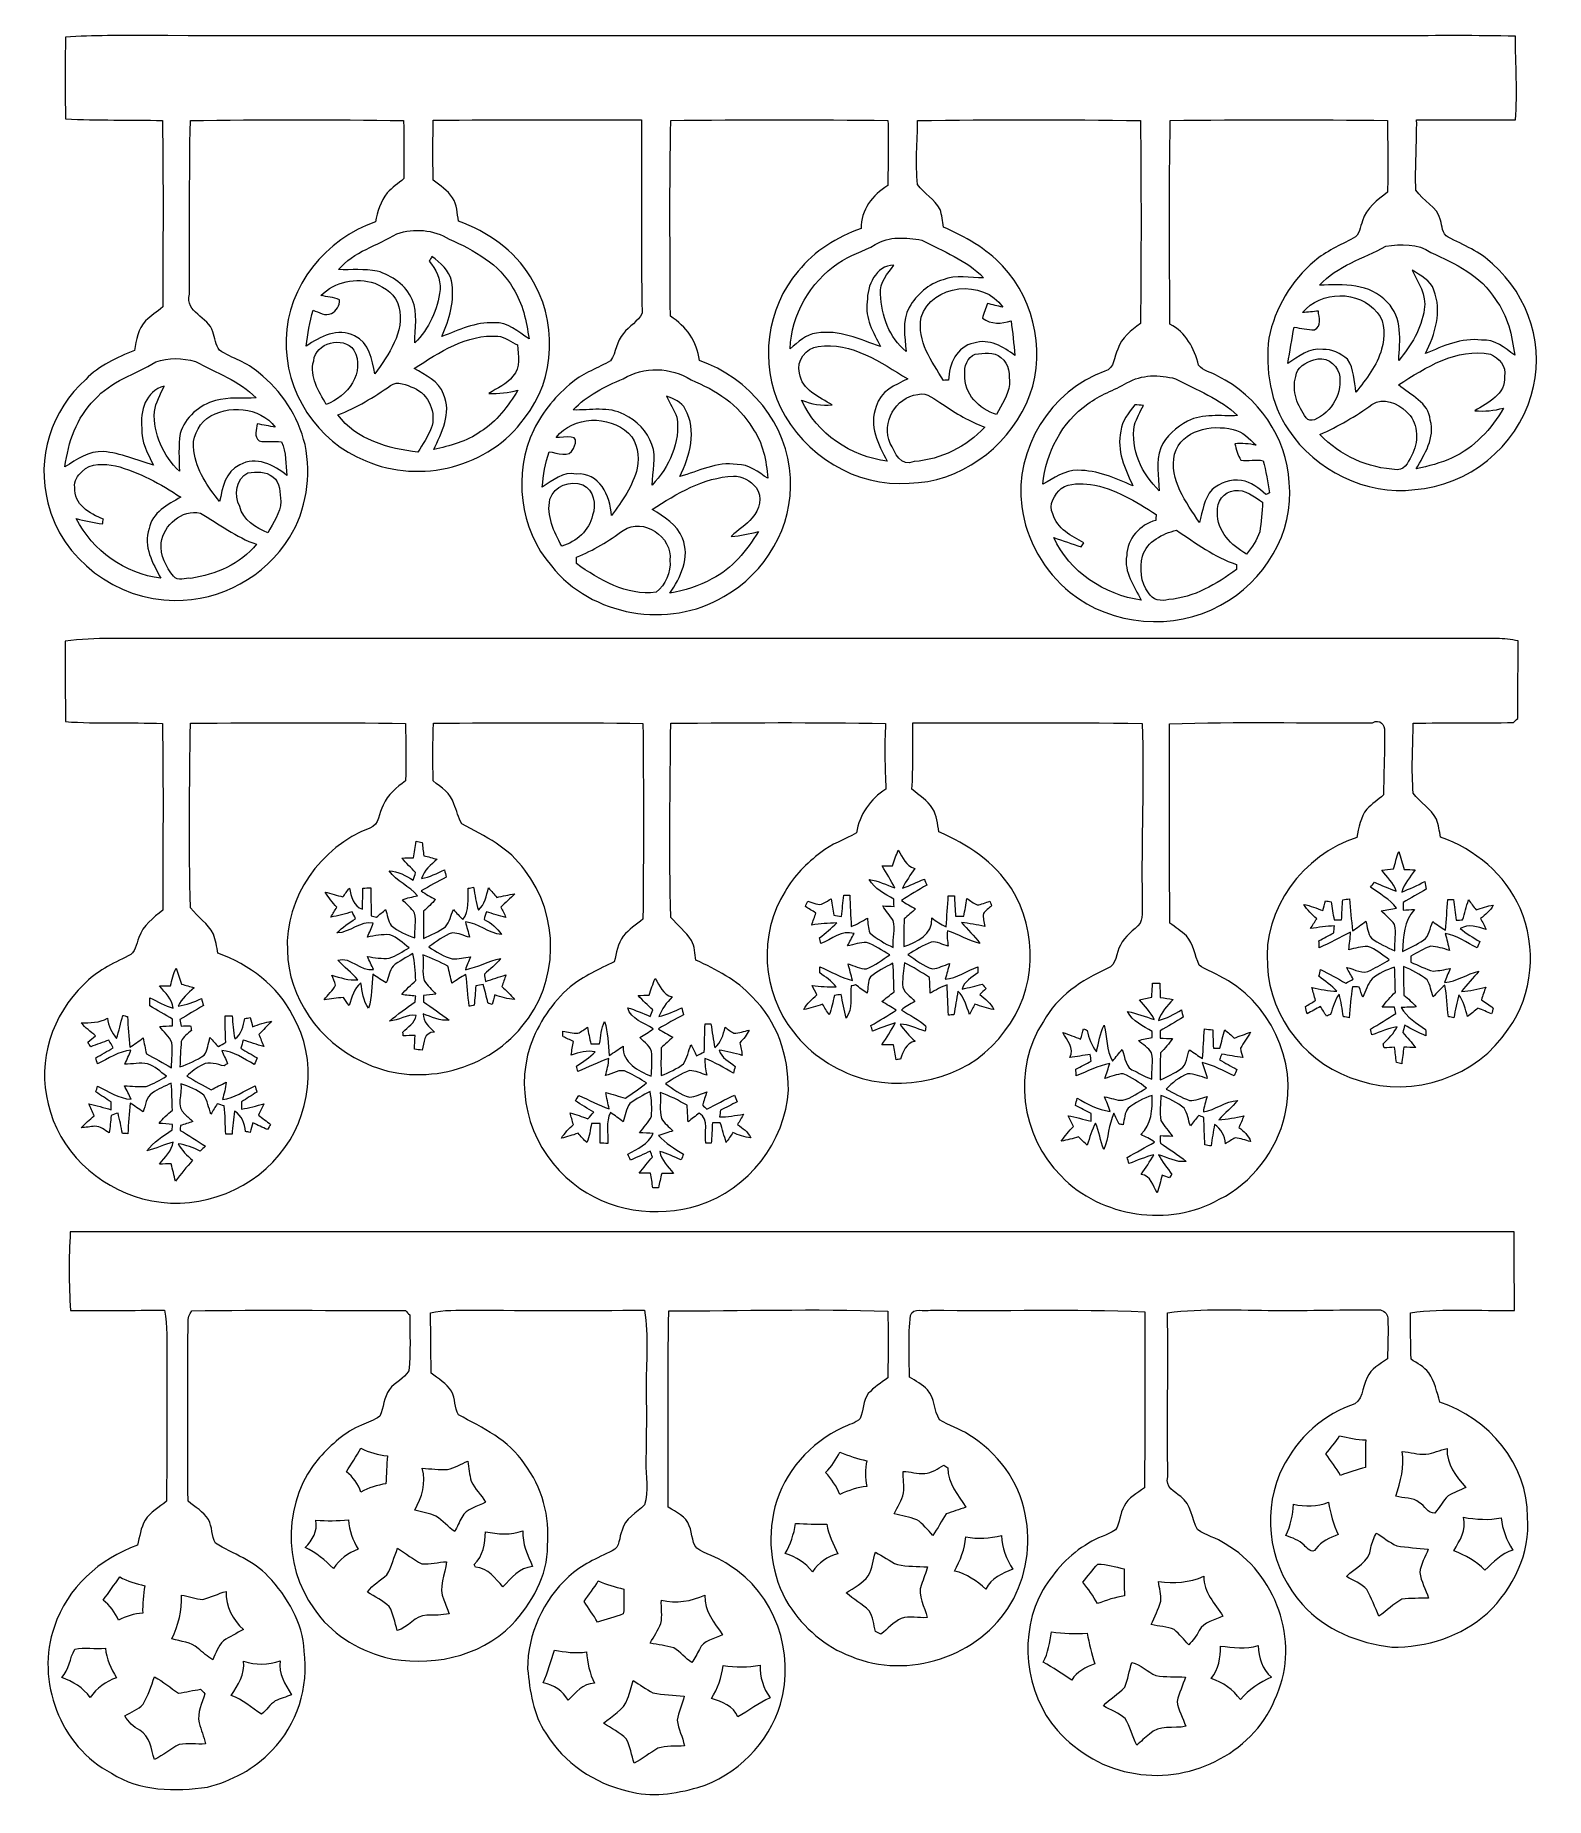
# Model space of a CAD drawing. Header units: centimetres. Extents: x -13.9 to 13.9, y -16.3 to 16.2.
import ezdxf

# ---------------------------------------------------------------- set-up
doc = ezdxf.new("R2010")
doc.units = ezdxf.units.CM
doc.header["$MEASUREMENT"] = 0
doc.layers.add('Layer 1', color=7, linetype='Continuous')

msp = doc.modelspace()

# ---------------------------------------------------------------- linework, layer by layer
at = {"layer": 'Layer 1', "color": 251, "lineweight": 9}
for points, knots in [([(-13.36061, 16.18184), (-13.10273, 16.19773), (-12.84415, 16.20725), (-12.58521, 16.20902), (-12.58521, 16.20902), (-4.6477, 16.20725), (3.2898, 16.20902), (11.2273, 16.20831), (11.2273, 16.20831), (11.94062, 16.2069), (12.65429, 16.21642), (13.3676, 16.19702), (13.3676, 16.19702), (13.3669, 15.68373), (13.41417, 15.16691), (13.36796, 14.65468), (13.36796, 14.65468), (12.76083, 14.65609), (12.1544, 14.65644), (11.54762, 14.65574), (11.54762, 14.65574), (11.55291, 14.22499), (11.51799, 13.79249), (11.53245, 13.36245), (11.53245, 13.36245), (11.65981, 13.16313), (11.93391, 13.05906), (11.98507, 12.80894), (11.98507, 12.80894), (12.02458, 12.70276), (12.00976, 12.55283), (12.12688, 12.49427), (12.12688, 12.49427), (12.41087, 12.34892), (12.71567, 12.23004), (12.94639, 12.00073), (12.94639, 12.00073), (13.6216, 11.41935), (13.92746, 10.43299), (13.6597, 9.5775), (13.6597, 9.5775), (13.39265, 8.62993), (12.4913, 7.91062), (11.51129, 7.84219), (11.51129, 7.84219), (10.61029, 7.73353), (9.68178, 8.19285), (9.18472, 8.94321), (9.18472, 8.94321), (8.84922, 9.43251), (8.75151, 10.05516), (8.82524, 10.63548), (8.82524, 10.63548), (8.93354, 11.18511), (9.23975, 11.69311), (9.66555, 12.05541), (9.66555, 12.05541), (9.87897, 12.23392), (10.1351, 12.34681), (10.37887, 12.47627), (10.37887, 12.47627), (10.50446, 12.53201), (10.50375, 12.68406), (10.55067, 12.79695), (10.55067, 12.79695), (10.62088, 13.02943), (10.82549, 13.18359), (11.01175, 13.324), (11.01175, 13.324), (11.01705, 13.76427), (11.0181, 14.20453), (11.00752, 14.6448), (11.00752, 14.6448), (9.67367, 14.66491), (8.33911, 14.66067), (7.00526, 14.64762), (7.00526, 14.64762), (6.98374, 13.39667), (6.99256, 12.14502), (6.99996, 10.89371), (6.99996, 10.89371), (7.2896, 10.7399), (7.45434, 10.44498), (7.52701, 10.13559), (7.52701, 10.13559), (7.60992, 10.02482), (7.76936, 10.00542), (7.88473, 9.93416), (7.88473, 9.93416), (8.61851, 9.56127), (9.15966, 8.80492), (9.19917, 7.97271), (9.19917, 7.97271), (9.29796, 7.04914), (8.73563, 6.14109), (7.9334, 5.71), (7.9334, 5.71), (7.07123, 5.23904), (5.9307, 5.32335), (5.16376, 5.94601), (5.16376, 5.94601), (4.6801, 6.33371), (4.34849, 6.91156), (4.27017, 7.52786), (4.27017, 7.52786), (4.12236, 8.58019), (4.80463, 9.6738), (5.80264, 10.02729), (5.80264, 10.02729), (5.98573, 10.07315), (5.96703, 10.29293), (6.03865, 10.43299), (6.03865, 10.43299), (6.11096, 10.63971), (6.28241, 10.78153), (6.45528, 10.90289), (6.45528, 10.90289), (6.47115, 12.15031), (6.47115, 13.39773), (6.45528, 14.6448), (6.45528, 14.6448), (5.08685, 14.6635), (3.71737, 14.6635), (2.34894, 14.6448), (2.34894, 14.6448), (2.34612, 14.25251), (2.30308, 13.85493), (2.34965, 13.46476), (2.34965, 13.46476), (2.46571, 13.29472), (2.66785, 13.19488), (2.76487, 13.00756), (2.76487, 13.00756), (2.79626, 12.90208), (2.81108, 12.7906), (2.82308, 12.68089), (2.82308, 12.68089), (3.22313, 12.50485), (3.61471, 12.29001), (3.91457, 11.96475), (3.91457, 11.96475), (4.53793, 11.30294), (4.73231, 10.26047), (4.35519, 9.42792), (4.35519, 9.42792), (3.97454, 8.59572), (3.12153, 7.97765), (2.19513, 7.96001), (2.19513, 7.96001), (1.21688, 7.87641), (0.24815, 8.48389), (-0.17765, 9.3556), (-0.17765, 9.3556), (-0.56994, 10.16205), (-0.43906, 11.19075), (0.15008, 11.8695), (0.15008, 11.8695), (0.44465, 12.24379), (0.86304, 12.49497), (1.30648, 12.65407), (1.30648, 12.65407), (1.30084, 12.99274), (1.51639, 13.27496), (1.7972, 13.44536), (1.7972, 13.44536), (1.80778, 13.84505), (1.81272, 14.2451), (1.80108, 14.6448), (1.80108, 14.6448), (0.46687, 14.66491), (-0.86804, 14.66067), (-2.20224, 14.64762), (-2.20224, 14.64762), (-2.22412, 13.4443), (-2.21459, 12.24027), (-2.20824, 11.03659), (-2.20824, 11.03659), (-1.91861, 10.85667), (-1.70977, 10.56634), (-1.67378, 10.22307), (-1.67378, 10.22307), (-0.76291, 9.90311), (-0.03125, 9.04303), (0.00368, 8.05772), (0.00368, 8.05772), (0.06118, 7.16838), (-0.45564, 6.30125), (-1.22329, 5.86945), (-1.22329, 5.86945), (-2.2354, 5.26444), (-3.66663, 5.50574), (-4.40147, 6.43566), (-4.40147, 6.43566), (-4.99166, 7.10876), (-5.11196, 8.14487), (-4.72497, 8.94637), (-4.72497, 8.94637), (-4.55916, 9.28752), (-4.30869, 9.58561), (-4.01341, 9.82268), (-4.01341, 9.82268), (-3.80245, 9.99447), (-3.54281, 10.08232), (-3.31033, 10.21709), (-3.31033, 10.21709), (-3.20308, 10.36665), (-3.20943, 10.58256), (-3.07361, 10.71979), (-3.07361, 10.71979), (-2.97378, 10.85561), (-2.80092, 10.94099), (-2.7286, 11.09374), (-2.7286, 11.09374), (-2.75047, 12.28084), (-2.74094, 13.46829), (-2.74306, 14.65574), (-2.74306, 14.65574), (-4.02153, 14.65186), (-5.3, 14.66632), (-6.57811, 14.64833), (-6.57811, 14.64833), (-6.58799, 14.28144), (-6.58763, 13.91455), (-6.57987, 13.54766), (-6.57987, 13.54766), (-6.45358, 13.44818), (-6.316, 13.35575), (-6.22286, 13.22134), (-6.22286, 13.22134), (-6.13714, 13.09469), (-6.14066, 12.93489), (-6.1128, 12.78919), (-6.1128, 12.78919), (-5.58116, 12.5941), (-5.08233, 12.25544), (-4.78776, 11.76296), (-4.78776, 11.76296), (-4.28646, 10.98226), (-4.30798, 9.88476), (-4.9003, 9.15699), (-4.9003, 9.15699), (-5.53847, 8.25458), (-6.82258, 7.93567), (-7.82518, 8.37205), (-7.82518, 8.37205), (-8.71806, 8.7199), (-9.32801, 9.65934), (-9.29062, 10.61467), (-9.29062, 10.61467), (-9.27473, 11.59116), (-8.55225, 12.46111), (-7.64703, 12.77719), (-7.64703, 12.77719), (-7.6054, 12.96417), (-7.55036, 13.15714), (-7.43077, 13.31095), (-7.43077, 13.31095), (-7.33693, 13.40867), (-7.22651, 13.48875), (-7.12103, 13.57341), (-7.12103, 13.57341), (-7.11715, 13.93078), (-7.11821, 14.28779), (-7.12738, 14.6448), (-7.12738, 14.6448), (-8.43725, 14.6635), (-9.74746, 14.6635), (-11.05698, 14.6448), (-11.05698, 14.6448), (-11.0785, 13.57835), (-11.0658, 12.5112), (-11.07073, 11.44405), (-11.07073, 11.44405), (-11.1674, 11.10044), (-10.71795, 11.03236), (-10.64493, 10.74943), (-10.64493, 10.74943), (-10.59448, 10.64254), (-10.59835, 10.50248), (-10.51828, 10.40935), (-10.51828, 10.40935), (-10.2865, 10.25976), (-10.00605, 10.18816), (-9.79861, 9.99872), (-9.79861, 9.99872), (-9.37528, 9.66852), (-9.06977, 9.19262), (-8.94278, 8.67085), (-8.94278, 8.67085), (-8.82707, 8.09195), (-8.91315, 7.46577), (-9.22818, 6.96165), (-9.22818, 6.96165), (-9.66985, 6.24057), (-10.50453, 5.78302), (-11.35049, 5.79996), (-11.35049, 5.79996), (-12.40776, 5.79537), (-13.43717, 6.56125), (-13.68129, 7.59948), (-13.68129, 7.59948), (-13.9053, 8.40981), (-13.61356, 9.31926), (-12.98561, 9.87101), (-12.98561, 9.87101), (-12.7422, 10.13136), (-12.41058, 10.2714), (-12.0892, 10.40864), (-12.0892, 10.40864), (-12.05216, 10.59668), (-12.02041, 10.80764), (-11.88071, 10.95227), (-11.88071, 10.95227), (-11.78264, 11.04506), (-11.67328, 11.12478), (-11.56674, 11.20769), (-11.56674, 11.20769), (-11.5611, 12.35351), (-11.55439, 13.49933), (-11.57027, 14.6448), (-11.57027, 14.6448), (-12.16681, 14.66561), (-12.76477, 14.63845), (-13.36061, 14.67726), (-13.36061, 14.67726), (-13.36238, 15.17855), (-13.36238, 15.6802), (-13.36061, 16.18184), (-13.36061, 16.18184), (-13.36061, 16.18184), (-13.36061, 16.18184), (-13.36061, 16.18184)], [0, 0, 0, 0, 0.01190476, 0.01190476, 0.01190476, 0.01190476, 0.02380952, 0.02380952, 0.02380952, 0.02380952, 0.03571429, 0.03571429, 0.03571429, 0.03571429, 0.04761905, 0.04761905, 0.04761905, 0.04761905, 0.05952381, 0.05952381, 0.05952381, 0.05952381, 0.07142857, 0.07142857, 0.07142857, 0.07142857, 0.08333333, 0.08333333, 0.08333333, 0.08333333, 0.0952381, 0.0952381, 0.0952381, 0.0952381, 0.10714286, 0.10714286, 0.10714286, 0.10714286, 0.11904762, 0.11904762, 0.11904762, 0.11904762, 0.13095238, 0.13095238, 0.13095238, 0.13095238, 0.14285714, 0.14285714, 0.14285714, 0.14285714, 0.1547619, 0.1547619, 0.1547619, 0.1547619, 0.16666667, 0.16666667, 0.16666667, 0.16666667, 0.17857143, 0.17857143, 0.17857143, 0.17857143, 0.19047619, 0.19047619, 0.19047619, 0.19047619, 0.20238095, 0.20238095, 0.20238095, 0.20238095, 0.21428571, 0.21428571, 0.21428571, 0.21428571, 0.22619048, 0.22619048, 0.22619048, 0.22619048, 0.23809524, 0.23809524, 0.23809524, 0.23809524, 0.25, 0.25, 0.25, 0.25, 0.26190476, 0.26190476, 0.26190476, 0.26190476, 0.27380952, 0.27380952, 0.27380952, 0.27380952, 0.28571429, 0.28571429, 0.28571429, 0.28571429, 0.29761905, 0.29761905, 0.29761905, 0.29761905, 0.30952381, 0.30952381, 0.30952381, 0.30952381, 0.32142857, 0.32142857, 0.32142857, 0.32142857, 0.33333333, 0.33333333, 0.33333333, 0.33333333, 0.3452381, 0.3452381, 0.3452381, 0.3452381, 0.35714286, 0.35714286, 0.35714286, 0.35714286, 0.36904762, 0.36904762, 0.36904762, 0.36904762, 0.38095238, 0.38095238, 0.38095238, 0.38095238, 0.39285714, 0.39285714, 0.39285714, 0.39285714, 0.4047619, 0.4047619, 0.4047619, 0.4047619, 0.41666667, 0.41666667, 0.41666667, 0.41666667, 0.42857143, 0.42857143, 0.42857143, 0.42857143, 0.44047619, 0.44047619, 0.44047619, 0.44047619, 0.45238095, 0.45238095, 0.45238095, 0.45238095, 0.46428571, 0.46428571, 0.46428571, 0.46428571, 0.47619048, 0.47619048, 0.47619048, 0.47619048, 0.48809524, 0.48809524, 0.48809524, 0.48809524, 0.5, 0.5, 0.5, 0.5, 0.51190476, 0.51190476, 0.51190476, 0.51190476, 0.52380952, 0.52380952, 0.52380952, 0.52380952, 0.53571429, 0.53571429, 0.53571429, 0.53571429, 0.54761905, 0.54761905, 0.54761905, 0.54761905, 0.55952381, 0.55952381, 0.55952381, 0.55952381, 0.57142857, 0.57142857, 0.57142857, 0.57142857, 0.58333333, 0.58333333, 0.58333333, 0.58333333, 0.5952381, 0.5952381, 0.5952381, 0.5952381, 0.60714286, 0.60714286, 0.60714286, 0.60714286, 0.61904762, 0.61904762, 0.61904762, 0.61904762, 0.63095238, 0.63095238, 0.63095238, 0.63095238, 0.64285714, 0.64285714, 0.64285714, 0.64285714, 0.6547619, 0.6547619, 0.6547619, 0.6547619, 0.66666667, 0.66666667, 0.66666667, 0.66666667, 0.67857143, 0.67857143, 0.67857143, 0.67857143, 0.69047619, 0.69047619, 0.69047619, 0.69047619, 0.70238095, 0.70238095, 0.70238095, 0.70238095, 0.71428571, 0.71428571, 0.71428571, 0.71428571, 0.72619048, 0.72619048, 0.72619048, 0.72619048, 0.73809524, 0.73809524, 0.73809524, 0.73809524, 0.75, 0.75, 0.75, 0.75, 0.76190476, 0.76190476, 0.76190476, 0.76190476, 0.77380952, 0.77380952, 0.77380952, 0.77380952, 0.78571429, 0.78571429, 0.78571429, 0.78571429, 0.79761905, 0.79761905, 0.79761905, 0.79761905, 0.80952381, 0.80952381, 0.80952381, 0.80952381, 0.82142857, 0.82142857, 0.82142857, 0.82142857, 0.83333333, 0.83333333, 0.83333333, 0.83333333, 0.8452381, 0.8452381, 0.8452381, 0.8452381, 0.85714286, 0.85714286, 0.85714286, 0.85714286, 0.86904762, 0.86904762, 0.86904762, 0.86904762, 0.88095238, 0.88095238, 0.88095238, 0.88095238, 0.89285714, 0.89285714, 0.89285714, 0.89285714, 0.9047619, 0.9047619, 0.9047619, 0.9047619, 0.91666667, 0.91666667, 0.91666667, 0.91666667, 0.92857143, 0.92857143, 0.92857143, 0.92857143, 0.94047619, 0.94047619, 0.94047619, 0.94047619, 0.95238095, 0.95238095, 0.95238095, 0.95238095, 0.96428571, 0.96428571, 0.96428571, 0.96428571, 0.97619048, 0.97619048, 0.97619048, 0.97619048, 1, 1, 1, 1]), ([(-7.24839, 12.55777), (-7.61034, 12.33834), (-8.04425, 12.23145), (-8.32789, 11.89666), (-8.32789, 11.89666), (-8.08906, 11.88961), (-7.84705, 11.91324), (-7.61069, 11.86985), (-7.61069, 11.86985), (-7.34505, 11.78412), (-7.07517, 11.61409), (-6.96934, 11.34386), (-6.96934, 11.34386), (-6.85081, 11.09374), (-6.92912, 10.81081), (-6.91889, 10.54517), (-6.91889, 10.54517), (-6.66066, 10.80799), (-6.48991, 11.16112), (-6.45428, 11.52801), (-6.45428, 11.52801), (-6.43806, 11.72239), (-6.53084, 11.90795), (-6.6536, 12.05294), (-6.6536, 12.05294), (-6.6409, 12.07446), (-6.6155, 12.11785), (-6.60316, 12.13972), (-6.60316, 12.13972), (-6.44723, 12.0226), (-6.28707, 11.88749), (-6.24191, 11.68746), (-6.24191, 11.68746), (-6.177, 11.33186), (-6.27895, 10.98473), (-6.42006, 10.66335), (-6.42006, 10.66335), (-6.11138, 10.78224), (-5.79988, 10.93499), (-5.46016, 10.91629), (-5.46016, 10.91629), (-5.20262, 10.93711), (-5.01883, 10.74308), (-4.81422, 10.62313), (-4.81422, 10.62313), (-4.86255, 10.94487), (-4.92958, 11.2726), (-5.10737, 11.55129), (-5.10737, 11.55129), (-5.36173, 12.00073), (-5.82987, 12.25861), (-6.28813, 12.45793), (-6.28813, 12.45793), (-6.5707, 12.63608), (-6.93512, 12.66572), (-7.24839, 12.55777), (-7.24839, 12.55777), (-7.24839, 12.55777), (-7.24839, 12.55777), (-7.24839, 12.55777)], [0, 0, 0, 0, 0.0625, 0.0625, 0.0625, 0.0625, 0.125, 0.125, 0.125, 0.125, 0.1875, 0.1875, 0.1875, 0.1875, 0.25, 0.25, 0.25, 0.25, 0.3125, 0.3125, 0.3125, 0.3125, 0.375, 0.375, 0.375, 0.375, 0.4375, 0.4375, 0.4375, 0.4375, 0.5, 0.5, 0.5, 0.5, 0.5625, 0.5625, 0.5625, 0.5625, 0.625, 0.625, 0.625, 0.625, 0.6875, 0.6875, 0.6875, 0.6875, 0.75, 0.75, 0.75, 0.75, 0.8125, 0.8125, 0.8125, 0.8125, 0.875, 0.875, 0.875, 0.875, 1, 1, 1, 1]), ([(1.56895, 12.3588), (1.34917, 12.22792), (1.09341, 12.16618), (0.88562, 12.01414), (0.88562, 12.01414), (0.37374, 11.66242), (0.01144, 11.06799), (0.00262, 10.43934), (0.00262, 10.43934), (0.15043, 10.55469), (0.28555, 10.70709), (0.48628, 10.72509), (0.48628, 10.72509), (0.90044, 10.79705), (1.28391, 10.60761), (1.6642, 10.47849), (1.6642, 10.47849), (1.53156, 10.73355), (1.37598, 11.00413), (1.42184, 11.30364), (1.42184, 11.30364), (1.41302, 11.59997), (1.5746, 11.97145), (1.91291, 11.98062), (1.91291, 11.98062), (1.79861, 11.8194), (1.64198, 11.66277), (1.66667, 11.44475), (1.66667, 11.44475), (1.67655, 11.05564), (1.82542, 10.6376), (2.13939, 10.38924), (2.13939, 10.38924), (2.11223, 10.65771), (2.05614, 10.95157), (2.19548, 11.20028), (2.19548, 11.20028), (2.32778, 11.43946), (2.5532, 11.63349), (2.81849, 11.71039), (2.81849, 11.71039), (3.05591, 11.80917), (3.31591, 11.73579), (3.56497, 11.7432), (3.56497, 11.7432), (3.25417, 12.07658), (2.81673, 12.2318), (2.42373, 12.44064), (2.42373, 12.44064), (2.14504, 12.48615), (1.81872, 12.52037), (1.56895, 12.3588), (1.56895, 12.3588), (1.56895, 12.3588), (1.56895, 12.3588), (1.56895, 12.3588)], [0, 0, 0, 0, 0.06666667, 0.06666667, 0.06666667, 0.06666667, 0.13333333, 0.13333333, 0.13333333, 0.13333333, 0.2, 0.2, 0.2, 0.2, 0.26666667, 0.26666667, 0.26666667, 0.26666667, 0.33333333, 0.33333333, 0.33333333, 0.33333333, 0.4, 0.4, 0.4, 0.4, 0.46666667, 0.46666667, 0.46666667, 0.46666667, 0.53333333, 0.53333333, 0.53333333, 0.53333333, 0.6, 0.6, 0.6, 0.6, 0.66666667, 0.66666667, 0.66666667, 0.66666667, 0.73333333, 0.73333333, 0.73333333, 0.73333333, 0.8, 0.8, 0.8, 0.8, 0.86666667, 0.86666667, 0.86666667, 0.86666667, 1, 1, 1, 1]), ([(10.97824, 12.3267), (10.56408, 12.10092), (10.08501, 11.96933), (9.75798, 11.60738), (9.75798, 11.60738), (10.19331, 11.63173), (10.68896, 11.64619), (11.00611, 11.29447), (11.00611, 11.29447), (11.2968, 11.01119), (11.23506, 10.58821), (11.21848, 10.22344), (11.21848, 10.22344), (11.44355, 10.49296), (11.63935, 10.80975), (11.68873, 11.16288), (11.68873, 11.16288), (11.7353, 11.43523), (11.57514, 11.65536), (11.46648, 11.88572), (11.46648, 11.88572), (11.61888, 11.78977), (11.8048, 11.70193), (11.86512, 11.51813), (11.86512, 11.51813), (12.01858, 11.13078), (11.89052, 10.70357), (11.70849, 10.34867), (11.70849, 10.34867), (12.03693, 10.48731), (12.37418, 10.64642), (12.74354, 10.59738), (12.74354, 10.59738), (12.98766, 10.62137), (13.17181, 10.44956), (13.3549, 10.32045), (13.3549, 10.32045), (13.30551, 10.68205), (13.22896, 11.05317), (12.9986, 11.34739), (12.9986, 11.34739), (12.73543, 11.78554), (12.25706, 12.00602), (11.8115, 12.21204), (11.8115, 12.21204), (11.57126, 12.38385), (11.25552, 12.37009), (10.97824, 12.3267), (10.97824, 12.3267), (10.97824, 12.3267), (10.97824, 12.3267), (10.97824, 12.3267)], [0, 0, 0, 0, 0.07142857, 0.07142857, 0.07142857, 0.07142857, 0.14285714, 0.14285714, 0.14285714, 0.14285714, 0.21428571, 0.21428571, 0.21428571, 0.21428571, 0.28571429, 0.28571429, 0.28571429, 0.28571429, 0.35714286, 0.35714286, 0.35714286, 0.35714286, 0.42857143, 0.42857143, 0.42857143, 0.42857143, 0.5, 0.5, 0.5, 0.5, 0.57142857, 0.57142857, 0.57142857, 0.57142857, 0.64285714, 0.64285714, 0.64285714, 0.64285714, 0.71428571, 0.71428571, 0.71428571, 0.71428571, 0.78571429, 0.78571429, 0.78571429, 0.78571429, 0.85714286, 0.85714286, 0.85714286, 0.85714286, 1, 1, 1, 1]), ([(-8.65103, 11.41829), (-8.53638, 11.39572), (-8.41608, 11.38866), (-8.30848, 11.33927), (-8.30848, 11.33927), (-8.30425, 11.23485), (-8.3607, 11.13396), (-8.4563, 11.08986), (-8.4563, 11.08986), (-8.56883, 11.02812), (-8.68843, 11.11208), (-8.79425, 11.14983), (-8.79425, 11.14983), (-8.85529, 10.93252), (-8.8955, 10.70992), (-8.92267, 10.4859), (-8.92267, 10.4859), (-8.66549, 10.66017), (-8.33671, 10.83127), (-8.03155, 10.67429), (-8.03155, 10.67429), (-7.75639, 10.55469), (-7.70629, 10.23471), (-7.65549, 9.97579), (-7.65549, 9.97579), (-7.40431, 10.33456), (-7.0981, 10.74202), (-7.21311, 11.20945), (-7.21311, 11.20945), (-7.2565, 11.43064), (-7.46393, 11.56505), (-7.65761, 11.64584), (-7.65761, 11.64584), (-8.00263, 11.75837), (-8.39315, 11.67935), (-8.65103, 11.41829), (-8.65103, 11.41829), (-8.65103, 11.41829), (-8.65103, 11.41829), (-8.65103, 11.41829)], [0, 0, 0, 0, 0.09090909, 0.09090909, 0.09090909, 0.09090909, 0.18181818, 0.18181818, 0.18181818, 0.18181818, 0.27272727, 0.27272727, 0.27272727, 0.27272727, 0.36363636, 0.36363636, 0.36363636, 0.36363636, 0.45454545, 0.45454545, 0.45454545, 0.45454545, 0.54545455, 0.54545455, 0.54545455, 0.54545455, 0.63636364, 0.63636364, 0.63636364, 0.63636364, 0.72727273, 0.72727273, 0.72727273, 0.72727273, 0.81818182, 0.81818182, 0.81818182, 0.81818182, 1, 1, 1, 1]), ([(2.41174, 11.01789), (2.34048, 10.57657), (2.60294, 10.20191), (2.82872, 9.85514), (2.82872, 9.85514), (2.85165, 9.85655), (2.89786, 9.86007), (2.9208, 9.86184), (2.9208, 9.86184), (2.92468, 10.15147), (3.07108, 10.48379), (3.38364, 10.54164), (3.38364, 10.54164), (3.6708, 10.63372), (3.92762, 10.47638), (4.14317, 10.31091), (4.14317, 10.31091), (4.12447, 10.52541), (4.09837, 10.7392), (4.07156, 10.95227), (4.07156, 10.95227), (3.89376, 10.89618), (3.70678, 10.8856), (3.54556, 11.00025), (3.54556, 11.00025), (3.56461, 11.09409), (3.60518, 11.18193), (3.63517, 11.2726), (3.63517, 11.2726), (3.72901, 11.24861), (3.82285, 11.22427), (3.91775, 11.20451), (3.91775, 11.20451), (3.5692, 11.7305), (2.61, 11.63455), (2.41174, 11.01789), (2.41174, 11.01789), (2.41174, 11.01789), (2.41174, 11.01789), (2.41174, 11.01789)], [0, 0, 0, 0, 0.09090909, 0.09090909, 0.09090909, 0.09090909, 0.18181818, 0.18181818, 0.18181818, 0.18181818, 0.27272727, 0.27272727, 0.27272727, 0.27272727, 0.36363636, 0.36363636, 0.36363636, 0.36363636, 0.45454545, 0.45454545, 0.45454545, 0.45454545, 0.54545455, 0.54545455, 0.54545455, 0.54545455, 0.63636364, 0.63636364, 0.63636364, 0.63636364, 0.72727273, 0.72727273, 0.72727273, 0.72727273, 0.81818182, 0.81818182, 0.81818182, 0.81818182, 1, 1, 1, 1]), ([(9.44083, 11.10538), (9.53926, 11.11279), (9.63732, 11.12302), (9.73576, 11.13219), (9.73576, 11.13219), (9.74634, 11.01084), (9.80277, 10.85314), (9.6652, 10.78647), (9.6652, 10.78647), (9.53785, 10.78471), (9.41402, 10.81646), (9.28949, 10.83762), (9.28949, 10.83762), (9.24963, 10.61537), (9.20799, 10.39312), (9.17589, 10.16911), (9.17589, 10.16911), (9.37028, 10.29223), (9.56501, 10.46261), (9.81548, 10.4224), (9.81548, 10.4224), (9.99081, 10.44426), (10.14216, 10.3469), (10.27198, 10.24353), (10.27198, 10.24353), (10.39721, 10.06504), (10.39686, 9.84385), (10.42826, 9.63677), (10.42826, 9.63677), (10.617, 9.87842), (10.81702, 10.12854), (10.90275, 10.42805), (10.90275, 10.42805), (10.95672, 10.65594), (10.98318, 10.9177), (10.8202, 11.10785), (10.8202, 11.10785), (10.49105, 11.52519), (9.77738, 11.50861), (9.44083, 11.10538), (9.44083, 11.10538), (9.44083, 11.10538), (9.44083, 11.10538), (9.44083, 11.10538)], [0, 0, 0, 0, 0.08333333, 0.08333333, 0.08333333, 0.08333333, 0.16666667, 0.16666667, 0.16666667, 0.16666667, 0.25, 0.25, 0.25, 0.25, 0.33333333, 0.33333333, 0.33333333, 0.33333333, 0.41666667, 0.41666667, 0.41666667, 0.41666667, 0.5, 0.5, 0.5, 0.5, 0.58333333, 0.58333333, 0.58333333, 0.58333333, 0.66666667, 0.66666667, 0.66666667, 0.66666667, 0.75, 0.75, 0.75, 0.75, 0.83333333, 0.83333333, 0.83333333, 0.83333333, 1, 1, 1, 1]), ([(-8.78368, 10.21391), (-8.86623, 9.92252), (-8.68984, 9.65441), (-8.55155, 9.4124), (-8.55155, 9.4124), (-8.16385, 9.54822), (-7.82024, 10.00824), (-8.04073, 10.41498), (-8.04073, 10.41498), (-8.24181, 10.68416), (-8.75192, 10.5487), (-8.78368, 10.21391), (-8.78368, 10.21391), (-8.78368, 10.21391), (-8.78368, 10.21391), (-8.78368, 10.21391)], [0, 0, 0, 0, 0.2, 0.2, 0.2, 0.2, 0.4, 0.4, 0.4, 0.4, 0.6, 0.6, 0.6, 0.6, 1, 1, 1, 1]), ([(-6.92983, 10.07456), (-6.71993, 9.95214), (-6.47968, 9.84561), (-6.39008, 9.59831), (-6.39008, 9.59831), (-6.23027, 9.25118), (-6.42853, 8.89346), (-6.57176, 8.58019), (-6.57176, 8.58019), (-6.27049, 8.64757), (-5.96322, 8.72518), (-5.70992, 8.91075), (-5.70992, 8.91075), (-5.40795, 9.08925), (-5.20227, 9.38312), (-5.01953, 9.67451), (-5.01953, 9.67451), (-5.19415, 9.62901), (-5.37337, 9.60642), (-5.55364, 9.61278), (-5.55364, 9.61278), (-5.403, 9.71544), (-5.22343, 9.78141), (-5.11091, 9.93309), (-5.11091, 9.93309), (-4.95639, 10.09079), (-5.0206, 10.31339), (-5.02342, 10.50777), (-5.02342, 10.50777), (-5.14442, 10.56104), (-5.25202, 10.65876), (-5.38784, 10.6697), (-5.38784, 10.6697), (-5.96322, 10.70886), (-6.4691, 10.37372), (-6.92983, 10.07456), (-6.92983, 10.07456), (-6.92983, 10.07456), (-6.92983, 10.07456), (-6.92983, 10.07456)], [0, 0, 0, 0, 0.09090909, 0.09090909, 0.09090909, 0.09090909, 0.18181818, 0.18181818, 0.18181818, 0.18181818, 0.27272727, 0.27272727, 0.27272727, 0.27272727, 0.36363636, 0.36363636, 0.36363636, 0.36363636, 0.45454545, 0.45454545, 0.45454545, 0.45454545, 0.54545455, 0.54545455, 0.54545455, 0.54545455, 0.63636364, 0.63636364, 0.63636364, 0.63636364, 0.72727273, 0.72727273, 0.72727273, 0.72727273, 0.81818182, 0.81818182, 0.81818182, 0.81818182, 1, 1, 1, 1]), ([(0.51767, 10.47673), (0.29013, 10.45379), (0.1081, 10.21673), (0.17336, 9.98813), (0.17336, 9.98813), (0.21005, 9.67592), (0.54448, 9.54998), (0.7752, 9.40146), (0.7752, 9.40146), (0.58082, 9.38136), (0.39173, 9.41803), (0.21146, 9.48825), (0.21146, 9.48825), (0.48522, 8.87158), (1.12375, 8.44932), (1.78697, 8.36677), (1.78697, 8.36677), (1.6261, 8.67262), (1.43842, 9.0247), (1.58765, 9.37501), (1.58765, 9.37501), (1.65856, 9.65582), (1.93337, 9.76765), (2.16726, 9.8823), (2.16726, 9.8823), (1.66808, 10.18427), (1.13609, 10.57198), (0.51767, 10.47673), (0.51767, 10.47673), (0.51767, 10.47673), (0.51767, 10.47673), (0.51767, 10.47673)], [0, 0, 0, 0, 0.11111111, 0.11111111, 0.11111111, 0.11111111, 0.22222222, 0.22222222, 0.22222222, 0.22222222, 0.33333333, 0.33333333, 0.33333333, 0.33333333, 0.44444444, 0.44444444, 0.44444444, 0.44444444, 0.55555556, 0.55555556, 0.55555556, 0.55555556, 0.66666667, 0.66666667, 0.66666667, 0.66666667, 0.77777778, 0.77777778, 0.77777778, 0.77777778, 1, 1, 1, 1]), ([(3.41116, 10.33844), (3.26687, 10.28163), (3.20125, 10.11125), (3.22136, 9.9645), (3.22136, 9.9645), (3.19349, 9.61278), (3.48665, 9.32067), (3.80556, 9.22578), (3.80556, 9.22578), (3.89235, 9.40569), (4.01935, 9.57644), (4.04228, 9.77964), (4.04228, 9.77964), (4.0391, 9.95532), (4.04651, 10.16451), (3.88211, 10.27388), (3.88211, 10.27388), (3.75864, 10.39982), (3.56497, 10.35079), (3.41116, 10.33844), (3.41116, 10.33844), (3.41116, 10.33844), (3.41116, 10.33844), (3.41116, 10.33844)], [0, 0, 0, 0, 0.14285714, 0.14285714, 0.14285714, 0.14285714, 0.28571429, 0.28571429, 0.28571429, 0.28571429, 0.42857143, 0.42857143, 0.42857143, 0.42857143, 0.57142857, 0.57142857, 0.57142857, 0.57142857, 0.71428571, 0.71428571, 0.71428571, 0.71428571, 1, 1, 1, 1]), ([(11.21495, 9.77541), (11.42909, 9.57291), (11.77305, 9.4572), (11.79774, 9.11959), (11.79774, 9.11959), (11.89476, 8.79962), (11.6905, 8.49165), (11.54021, 8.22636), (11.54021, 8.22636), (11.76705, 8.26905), (11.99036, 8.33324), (12.20273, 8.42568), (12.20273, 8.42568), (12.60878, 8.61618), (12.92698, 8.95873), (13.14888, 9.34326), (13.14888, 9.34326), (12.97567, 9.29951), (12.79822, 9.27658), (12.61971, 9.29669), (12.61971, 9.29669), (12.85502, 9.44133), (13.19827, 9.59971), (13.16864, 9.92887), (13.16864, 9.92887), (13.20815, 10.11548), (13.0628, 10.26859), (12.9104, 10.34126), (12.9104, 10.34126), (12.27928, 10.45486), (11.71907, 10.09713), (11.21495, 9.77541), (11.21495, 9.77541), (11.21495, 9.77541), (11.21495, 9.77541), (11.21495, 9.77541)], [0, 0, 0, 0, 0.1, 0.1, 0.1, 0.1, 0.2, 0.2, 0.2, 0.2, 0.3, 0.3, 0.3, 0.3, 0.4, 0.4, 0.4, 0.4, 0.5, 0.5, 0.5, 0.5, 0.6, 0.6, 0.6, 0.6, 0.7, 0.7, 0.7, 0.7, 0.8, 0.8, 0.8, 0.8, 1, 1, 1, 1]), ([(-11.69445, 10.19592), (-12.06733, 9.95637), (-12.53018, 9.85055), (-12.82122, 9.49494), (-12.82122, 9.49494), (-13.16024, 9.17004), (-13.30664, 8.71495), (-13.36767, 8.2627), (-13.36767, 8.2627), (-13.15212, 8.39605), (-12.92635, 8.55409), (-12.66141, 8.54386), (-12.66141, 8.54386), (-12.34038, 8.51493), (-12.04264, 8.38123), (-11.73501, 8.29409), (-11.73501, 8.29409), (-11.84296, 8.50717), (-11.97173, 8.72659), (-11.95127, 8.97637), (-11.95127, 8.97637), (-11.98549, 9.28681), (-11.88318, 9.66111), (-11.54028, 9.7486), (-11.54028, 9.7486), (-11.60907, 9.59655), (-11.69515, 9.44874), (-11.71949, 9.28046), (-11.71949, 9.28046), (-11.74101, 8.86771), (-11.5551, 8.46202), (-11.25912, 8.17943), (-11.25912, 8.17943), (-11.26018, 8.41156), (-11.2817, 8.64581), (-11.24536, 8.87618), (-11.24536, 8.87618), (-11.15752, 9.17779), (-10.88694, 9.39652), (-10.59448, 9.48648), (-10.59448, 9.48648), (-10.3493, 9.54716), (-10.09425, 9.51999), (-9.84448, 9.53093), (-9.84448, 9.53093), (-10.14857, 9.85443), (-10.5839, 9.99272), (-10.96243, 10.20297), (-10.96243, 10.20297), (-11.19668, 10.26859), (-11.46373, 10.28059), (-11.69445, 10.19592), (-11.69445, 10.19592), (-11.69445, 10.19592), (-11.69445, 10.19592), (-11.69445, 10.19592)], [0, 0, 0, 0, 0.06666667, 0.06666667, 0.06666667, 0.06666667, 0.13333333, 0.13333333, 0.13333333, 0.13333333, 0.2, 0.2, 0.2, 0.2, 0.26666667, 0.26666667, 0.26666667, 0.26666667, 0.33333333, 0.33333333, 0.33333333, 0.33333333, 0.4, 0.4, 0.4, 0.4, 0.46666667, 0.46666667, 0.46666667, 0.46666667, 0.53333333, 0.53333333, 0.53333333, 0.53333333, 0.6, 0.6, 0.6, 0.6, 0.66666667, 0.66666667, 0.66666667, 0.66666667, 0.73333333, 0.73333333, 0.73333333, 0.73333333, 0.8, 0.8, 0.8, 0.8, 0.86666667, 0.86666667, 0.86666667, 0.86666667, 1, 1, 1, 1]), ([(-3.07961, 9.88547), (-3.41334, 9.74048), (-3.74989, 9.58209), (-4.00071, 9.30939), (-4.00071, 9.30939), (-3.68674, 9.29951), (-3.34772, 9.38171), (-3.05845, 9.22542), (-3.05845, 9.22542), (-2.82702, 9.1143), (-2.63582, 8.91569), (-2.54867, 8.67298), (-2.54867, 8.67298), (-2.45448, 8.43309), (-2.54479, 8.17309), (-2.54303, 7.92544), (-2.54303, 7.92544), (-2.23364, 8.2567), (-2.01562, 8.7139), (-2.08935, 9.17604), (-2.08935, 9.17604), (-2.14227, 9.31044), (-2.21565, 9.43497), (-2.28197, 9.56268), (-2.28197, 9.56268), (-2.14862, 9.51541), (-2.00116, 9.46038), (-1.93378, 9.32491), (-1.93378, 9.32491), (-1.71506, 8.92732), (-1.84629, 8.46272), (-2.03609, 8.08137), (-2.03609, 8.08137), (-1.68825, 8.17943), (-1.35452, 8.36393), (-0.97916, 8.30537), (-0.97916, 8.30537), (-0.75691, 8.3156), (-0.59005, 8.15438), (-0.40943, 8.05138), (-0.40943, 8.05138), (-0.44118, 8.37453), (-0.49903, 8.70895), (-0.69694, 8.97637), (-0.69694, 8.97637), (-0.94565, 9.40605), (-1.37604, 9.68369), (-1.82759, 9.86254), (-1.82759, 9.86254), (-2.19448, 10.10595), (-2.7032, 10.11372), (-3.07961, 9.88547), (-3.07961, 9.88547), (-3.07961, 9.88547), (-3.07961, 9.88547), (-3.07961, 9.88547)], [0, 0, 0, 0, 0.06666667, 0.06666667, 0.06666667, 0.06666667, 0.13333333, 0.13333333, 0.13333333, 0.13333333, 0.2, 0.2, 0.2, 0.2, 0.26666667, 0.26666667, 0.26666667, 0.26666667, 0.33333333, 0.33333333, 0.33333333, 0.33333333, 0.4, 0.4, 0.4, 0.4, 0.46666667, 0.46666667, 0.46666667, 0.46666667, 0.53333333, 0.53333333, 0.53333333, 0.53333333, 0.6, 0.6, 0.6, 0.6, 0.66666667, 0.66666667, 0.66666667, 0.66666667, 0.73333333, 0.73333333, 0.73333333, 0.73333333, 0.8, 0.8, 0.8, 0.8, 0.86666667, 0.86666667, 0.86666667, 0.86666667, 1, 1, 1, 1]), ([(9.65391, 10.2326), (9.50751, 10.19063), (9.33888, 10.09467), (9.31913, 9.92957), (9.31913, 9.92957), (9.24116, 9.6604), (9.35229, 9.37959), (9.51245, 9.1651), (9.51245, 9.1651), (9.54243, 9.11219), (9.61123, 9.11077), (9.66308, 9.12876), (9.66308, 9.12876), (9.98482, 9.26563), (10.19895, 9.63536), (10.11781, 9.9839), (10.11781, 9.9839), (10.06349, 10.17511), (9.85147, 10.30704), (9.65391, 10.2326), (9.65391, 10.2326), (9.65391, 10.2326), (9.65391, 10.2326), (9.65391, 10.2326)], [0, 0, 0, 0, 0.14285714, 0.14285714, 0.14285714, 0.14285714, 0.28571429, 0.28571429, 0.28571429, 0.28571429, 0.42857143, 0.42857143, 0.42857143, 0.42857143, 0.57142857, 0.57142857, 0.57142857, 0.57142857, 0.71428571, 0.71428571, 0.71428571, 0.71428571, 1, 1, 1, 1]), ([(-7.36798, 9.75777), (-7.67419, 9.54892), (-7.98851, 9.34749), (-8.33882, 9.22084), (-8.33882, 9.22084), (-7.9991, 8.75906), (-7.40431, 8.59501), (-6.86104, 8.53222), (-6.86104, 8.53222), (-6.7739, 8.67545), (-6.68218, 8.81726), (-6.61691, 8.97213), (-6.61691, 8.97213), (-6.51285, 9.25259), (-6.66242, 9.60325), (-6.94041, 9.7172), (-6.94041, 9.7172), (-7.07059, 9.76941), (-7.24027, 9.85725), (-7.36798, 9.75777), (-7.36798, 9.75777), (-7.36798, 9.75777), (-7.36798, 9.75777), (-7.36798, 9.75777)], [0, 0, 0, 0, 0.14285714, 0.14285714, 0.14285714, 0.14285714, 0.28571429, 0.28571429, 0.28571429, 0.28571429, 0.42857143, 0.42857143, 0.42857143, 0.42857143, 0.57142857, 0.57142857, 0.57142857, 0.57142857, 0.71428571, 0.71428571, 0.71428571, 0.71428571, 1, 1, 1, 1]), ([(6.20763, 9.80716), (5.9695, 9.67521), (5.70668, 9.58773), (5.48796, 9.42263), (5.48796, 9.42263), (5.00536, 9.08643), (4.71361, 8.52128), (4.65823, 7.94167), (4.65823, 7.94167), (4.86107, 8.05138), (5.05863, 8.20237), (5.30205, 8.19778), (5.30205, 8.19778), (5.66082, 8.2013), (5.9949, 8.05315), (6.31734, 7.91204), (6.31734, 7.91204), (6.17094, 8.22671), (6.01219, 8.56503), (6.09474, 8.92098), (6.09474, 8.92098), (6.11096, 9.11323), (6.24467, 9.25647), (6.35156, 9.40428), (6.35156, 9.40428), (6.40412, 9.40111), (6.45704, 9.39794), (6.51031, 9.39441), (6.51031, 9.39441), (6.45245, 9.27552), (6.38895, 9.15874), (6.3438, 9.03387), (6.3438, 9.03387), (6.27324, 8.58267), (6.47997, 8.12935), (6.80347, 7.82102), (6.80347, 7.82102), (6.79288, 8.08384), (6.72974, 8.3583), (6.83028, 8.61124), (6.83028, 8.61124), (6.92659, 8.82891), (7.12203, 8.98766), (7.32381, 9.10372), (7.32381, 9.10372), (7.60673, 9.25083), (7.93941, 9.19191), (8.24562, 9.20532), (8.24562, 9.20532), (7.92283, 9.5207), (7.48927, 9.6731), (7.10015, 9.88583), (7.10015, 9.88583), (6.81017, 9.96237), (6.4715, 9.96908), (6.20763, 9.80716), (6.20763, 9.80716), (6.20763, 9.80716), (6.20763, 9.80716), (6.20763, 9.80716)], [0, 0, 0, 0, 0.0625, 0.0625, 0.0625, 0.0625, 0.125, 0.125, 0.125, 0.125, 0.1875, 0.1875, 0.1875, 0.1875, 0.25, 0.25, 0.25, 0.25, 0.3125, 0.3125, 0.3125, 0.3125, 0.375, 0.375, 0.375, 0.375, 0.4375, 0.4375, 0.4375, 0.4375, 0.5, 0.5, 0.5, 0.5, 0.5625, 0.5625, 0.5625, 0.5625, 0.625, 0.625, 0.625, 0.625, 0.6875, 0.6875, 0.6875, 0.6875, 0.75, 0.75, 0.75, 0.75, 0.8125, 0.8125, 0.8125, 0.8125, 0.875, 0.875, 0.875, 0.875, 1, 1, 1, 1]), ([(2.35106, 9.59479), (1.93902, 9.54575), (1.68078, 9.07338), (1.84341, 8.69414), (1.84341, 8.69414), (1.9302, 8.5294), (2.03426, 8.24576), (2.2858, 8.35795), (2.2858, 8.35795), (2.78321, 8.39746), (3.24747, 8.63311), (3.5886, 8.994), (3.5886, 8.994), (3.31097, 9.09807), (3.05168, 9.24517), (2.80932, 9.41522), (2.80932, 9.41522), (2.66538, 9.49319), (2.5338, 9.64312), (2.35106, 9.59479), (2.35106, 9.59479), (2.35106, 9.59479), (2.35106, 9.59479), (2.35106, 9.59479)], [0, 0, 0, 0, 0.14285714, 0.14285714, 0.14285714, 0.14285714, 0.28571429, 0.28571429, 0.28571429, 0.28571429, 0.42857143, 0.42857143, 0.42857143, 0.42857143, 0.57142857, 0.57142857, 0.57142857, 0.57142857, 0.71428571, 0.71428571, 0.71428571, 0.71428571, 1, 1, 1, 1]), ([(10.72318, 9.40993), (10.42403, 9.19297), (10.10441, 9.00706), (9.7661, 8.85783), (9.7661, 8.85783), (10.13616, 8.46837), (10.65227, 8.23236), (11.1892, 8.20942), (11.1892, 8.20942), (11.35889, 8.2059), (11.40722, 8.39534), (11.47883, 8.51387), (11.47883, 8.51387), (11.59454, 8.76047), (11.56703, 9.09455), (11.35642, 9.28187), (11.35642, 9.28187), (11.18991, 9.43462), (10.93591, 9.55138), (10.72318, 9.40993), (10.72318, 9.40993), (10.72318, 9.40993), (10.72318, 9.40993), (10.72318, 9.40993)], [0, 0, 0, 0, 0.14285714, 0.14285714, 0.14285714, 0.14285714, 0.28571429, 0.28571429, 0.28571429, 0.28571429, 0.42857143, 0.42857143, 0.42857143, 0.42857143, 0.57142857, 0.57142857, 0.57142857, 0.57142857, 0.71428571, 0.71428571, 0.71428571, 0.71428571, 1, 1, 1, 1]), ([(-10.75075, 9.15381), (-10.92291, 9.01235), (-11.0344, 8.78515), (-10.99101, 8.55832), (-10.99101, 8.55832), (-10.94585, 8.19919), (-10.737, 7.89581), (-10.51828, 7.62064), (-10.51828, 7.62064), (-10.46149, 7.87499), (-10.41774, 8.17943), (-10.14363, 8.29621), (-10.14363, 8.29621), (-9.85189, 8.46941), (-9.50899, 8.29621), (-9.27651, 8.10218), (-9.27651, 8.10218), (-9.30049, 8.3075), (-9.2825, 8.53222), (-9.37916, 8.72131), (-9.37916, 8.72131), (-9.51497, 8.74741), (-9.6561, 8.7079), (-9.79086, 8.73823), (-9.79086, 8.73823), (-9.88787, 8.81797), (-9.84025, 8.94991), (-9.82331, 9.05326), (-9.82331, 9.05326), (-9.71359, 9.03421), (-9.60177, 9.01059), (-9.49135, 8.99189), (-9.49135, 8.99189), (-9.78063, 9.37571), (-10.36552, 9.41592), (-10.75075, 9.15381), (-10.75075, 9.15381), (-10.75075, 9.15381), (-10.75075, 9.15381), (-10.75075, 9.15381)], [0, 0, 0, 0, 0.09090909, 0.09090909, 0.09090909, 0.09090909, 0.18181818, 0.18181818, 0.18181818, 0.18181818, 0.27272727, 0.27272727, 0.27272727, 0.27272727, 0.36363636, 0.36363636, 0.36363636, 0.36363636, 0.45454545, 0.45454545, 0.45454545, 0.45454545, 0.54545455, 0.54545455, 0.54545455, 0.54545455, 0.63636364, 0.63636364, 0.63636364, 0.63636364, 0.72727273, 0.72727273, 0.72727273, 0.72727273, 0.81818182, 0.81818182, 0.81818182, 0.81818182, 1, 1, 1, 1]), ([(-4.31539, 8.80456), (-4.15523, 8.79327), (-3.83808, 8.89804), (-3.9919, 8.60242), (-3.9919, 8.60242), (-4.07198, 8.41298), (-4.2914, 8.52199), (-4.44557, 8.53998), (-4.44557, 8.53998), (-4.51577, 8.32937), (-4.55315, 8.11065), (-4.56939, 7.88981), (-4.56939, 7.88981), (-4.37783, 8.00517), (-4.1891, 8.18262), (-3.94321, 8.12935), (-3.94321, 8.12935), (-3.52446, 8.17132), (-3.30751, 7.72154), (-3.29586, 7.36523), (-3.29586, 7.36523), (-3.09478, 7.62981), (-2.90075, 7.91062), (-2.81856, 8.23799), (-2.81856, 8.23799), (-2.78469, 8.46484), (-2.80586, 8.71355), (-2.97907, 8.88147), (-2.97907, 8.88147), (-3.34702, 9.22014), (-3.99507, 9.20285), (-4.31539, 8.80456), (-4.31539, 8.80456), (-4.31539, 8.80456), (-4.31539, 8.80456), (-4.31539, 8.80456)], [0, 0, 0, 0, 0.1, 0.1, 0.1, 0.1, 0.2, 0.2, 0.2, 0.2, 0.3, 0.3, 0.3, 0.3, 0.4, 0.4, 0.4, 0.4, 0.5, 0.5, 0.5, 0.5, 0.6, 0.6, 0.6, 0.6, 0.7, 0.7, 0.7, 0.7, 0.8, 0.8, 0.8, 0.8, 1, 1, 1, 1]), ([(7.08322, 8.49728), (6.98338, 8.01822), (7.29877, 7.60653), (7.5443, 7.23329), (7.5443, 7.23329), (7.60427, 7.44178), (7.62578, 7.67321), (7.77537, 7.84183), (7.77537, 7.84183), (7.92213, 7.96919), (8.12427, 8.04256), (8.31971, 8.00764), (8.31971, 8.00764), (8.49715, 7.98753), (8.64108, 7.86512), (8.7695, 7.74941), (8.7695, 7.74941), (8.78643, 7.75752), (8.8203, 7.7741), (8.83723, 7.78257), (8.83723, 7.78257), (8.80548, 7.98153), (8.76879, 8.18014), (8.71939, 8.37523), (8.71939, 8.37523), (8.58288, 8.40099), (8.44246, 8.3643), (8.30629, 8.38511), (8.30629, 8.38511), (8.24527, 8.47189), (8.22798, 8.58937), (8.19412, 8.68356), (8.19412, 8.68356), (8.32606, 8.70155), (8.45799, 8.68638), (8.58782, 8.66028), (8.58782, 8.66028), (8.46329, 8.77916), (8.3384, 8.91357), (8.16378, 8.95167), (8.16378, 8.95167), (7.75879, 9.04657), (7.22786, 8.94497), (7.08322, 8.49728), (7.08322, 8.49728), (7.08322, 8.49728), (7.08322, 8.49728), (7.08322, 8.49728)], [0, 0, 0, 0, 0.07692308, 0.07692308, 0.07692308, 0.07692308, 0.15384615, 0.15384615, 0.15384615, 0.15384615, 0.23076923, 0.23076923, 0.23076923, 0.23076923, 0.30769231, 0.30769231, 0.30769231, 0.30769231, 0.38461538, 0.38461538, 0.38461538, 0.38461538, 0.46153846, 0.46153846, 0.46153846, 0.46153846, 0.53846154, 0.53846154, 0.53846154, 0.53846154, 0.61538462, 0.61538462, 0.61538462, 0.61538462, 0.69230769, 0.69230769, 0.69230769, 0.69230769, 0.76923077, 0.76923077, 0.76923077, 0.76923077, 0.84615385, 0.84615385, 0.84615385, 0.84615385, 1, 1, 1, 1]), ([(-13.05299, 8.17415), (-13.1366, 8.10323), (-13.20363, 7.99811), (-13.1874, 7.88452), (-13.1874, 7.88452), (-13.21421, 7.57125), (-12.91188, 7.39592), (-12.66, 7.2975), (-12.66, 7.2975), (-12.66423, 7.27598), (-12.67199, 7.23294), (-12.67623, 7.21142), (-12.67623, 7.21142), (-12.84027, 7.23364), (-13.00325, 7.26257), (-13.16235, 7.30843), (-13.16235, 7.30843), (-12.85473, 6.71965), (-12.26595, 6.28608), (-11.60166, 6.20741), (-11.60166, 6.20741), (-11.75054, 6.48681), (-11.9301, 6.79091), (-11.81827, 7.12323), (-11.81827, 7.12323), (-11.76218, 7.4185), (-11.47361, 7.56702), (-11.23407, 7.70072), (-11.23407, 7.70072), (-11.60449, 7.95084), (-12.00489, 8.16392), (-12.43775, 8.28245), (-12.43775, 8.28245), (-12.64306, 8.31208), (-12.89812, 8.34347), (-13.05299, 8.17415), (-13.05299, 8.17415), (-13.05299, 8.17415), (-13.05299, 8.17415), (-13.05299, 8.17415)], [0, 0, 0, 0, 0.09090909, 0.09090909, 0.09090909, 0.09090909, 0.18181818, 0.18181818, 0.18181818, 0.18181818, 0.27272727, 0.27272727, 0.27272727, 0.27272727, 0.36363636, 0.36363636, 0.36363636, 0.36363636, 0.45454545, 0.45454545, 0.45454545, 0.45454545, 0.54545455, 0.54545455, 0.54545455, 0.54545455, 0.63636364, 0.63636364, 0.63636364, 0.63636364, 0.72727273, 0.72727273, 0.72727273, 0.72727273, 0.81818182, 0.81818182, 0.81818182, 0.81818182, 1, 1, 1, 1]), ([(-9.99476, 8.15228), (-10.21631, 8.04362), (-10.25194, 7.736), (-10.14716, 7.53209), (-10.14716, 7.53209), (-10.08825, 7.2788), (-9.85083, 7.13698), (-9.62716, 7.04738), (-9.62716, 7.04738), (-9.5305, 7.22906), (-9.39716, 7.41074), (-9.38903, 7.62241), (-9.38903, 7.62241), (-9.40633, 7.77974), (-9.3894, 7.97624), (-9.5365, 8.07502), (-9.5365, 8.07502), (-9.65962, 8.18544), (-9.84236, 8.17168), (-9.99476, 8.15228), (-9.99476, 8.15228), (-9.99476, 8.15228), (-9.99476, 8.15228), (-9.99476, 8.15228)], [0, 0, 0, 0, 0.14285714, 0.14285714, 0.14285714, 0.14285714, 0.28571429, 0.28571429, 0.28571429, 0.28571429, 0.42857143, 0.42857143, 0.42857143, 0.42857143, 0.57142857, 0.57142857, 0.57142857, 0.57142857, 0.71428571, 0.71428571, 0.71428571, 0.71428571, 1, 1, 1, 1]), ([(-4.42899, 7.66509), (-4.49637, 7.35465), (-4.35279, 7.06466), (-4.21097, 6.80114), (-4.21097, 6.80114), (-3.94074, 6.87699), (-3.70191, 7.08865), (-3.64229, 7.36946), (-3.64229, 7.36946), (-3.57174, 7.56384), (-3.62007, 7.83795), (-3.82291, 7.93179), (-3.82291, 7.93179), (-4.05293, 8.01293), (-4.35243, 7.91733), (-4.42899, 7.66509), (-4.42899, 7.66509), (-4.42899, 7.66509), (-4.42899, 7.66509), (-4.42899, 7.66509)], [0, 0, 0, 0, 0.16666667, 0.16666667, 0.16666667, 0.16666667, 0.33333333, 0.33333333, 0.33333333, 0.33333333, 0.5, 0.5, 0.5, 0.5, 0.66666667, 0.66666667, 0.66666667, 0.66666667, 1, 1, 1, 1]), ([(-2.54232, 7.476), (-2.3236, 7.33807), (-2.08442, 7.19978), (-1.98564, 6.94472), (-1.98564, 6.94472), (-1.83888, 6.59935), (-2.02056, 6.21447), (-2.21988, 5.93119), (-2.21988, 5.93119), (-1.95001, 5.98093), (-1.68366, 6.06524), (-1.4413, 6.19471), (-1.4413, 6.19471), (-1.06771, 6.38416), (-0.80101, 6.72), (-0.58582, 7.0696), (-0.58582, 7.0696), (-0.74986, 7.02586), (-0.91672, 6.98917), (-1.08676, 6.98035), (-1.08676, 6.98035), (-0.96717, 7.10488), (-0.80524, 7.18108), (-0.70223, 7.32325), (-0.70223, 7.32325), (-0.56394, 7.4633), (-0.50044, 7.71377), (-0.62885, 7.87958), (-0.62885, 7.87958), (-0.73081, 8.00235), (-0.88532, 8.09195), (-1.0476, 8.09019), (-1.0476, 8.09019), (-1.60076, 8.06585), (-2.09147, 7.77022), (-2.54232, 7.476), (-2.54232, 7.476), (-2.54232, 7.476), (-2.54232, 7.476), (-2.54232, 7.476)], [0, 0, 0, 0, 0.09090909, 0.09090909, 0.09090909, 0.09090909, 0.18181818, 0.18181818, 0.18181818, 0.18181818, 0.27272727, 0.27272727, 0.27272727, 0.27272727, 0.36363636, 0.36363636, 0.36363636, 0.36363636, 0.45454545, 0.45454545, 0.45454545, 0.45454545, 0.54545455, 0.54545455, 0.54545455, 0.54545455, 0.63636364, 0.63636364, 0.63636364, 0.63636364, 0.72727273, 0.72727273, 0.72727273, 0.72727273, 0.81818182, 0.81818182, 0.81818182, 0.81818182, 1, 1, 1, 1]), ([(4.9976, 7.86512), (4.86989, 7.75329), (4.75383, 7.56208), (4.84379, 7.39275), (4.84379, 7.39275), (4.9221, 7.11723), (5.18387, 6.9867), (5.41352, 6.85864), (5.41352, 6.85864), (5.40118, 6.841), (5.37613, 6.80502), (5.36343, 6.78703), (5.36343, 6.78703), (5.19515, 6.84382), (5.02723, 6.89992), (4.86001, 6.95707), (4.86001, 6.95707), (5.14718, 6.3263), (5.791, 5.89979), (6.46903, 5.8056), (6.46903, 5.8056), (6.34239, 6.06489), (6.14518, 6.31783), (6.20339, 6.62651), (6.20339, 6.62651), (6.21221, 6.93731), (6.4454, 7.19484), (6.73785, 7.27527), (6.73785, 7.27527), (6.74067, 7.31161), (6.7435, 7.34759), (6.74702, 7.38322), (6.74702, 7.38322), (6.37167, 7.62346), (5.98185, 7.86194), (5.53523, 7.93885), (5.53523, 7.93885), (5.35602, 7.95155), (5.15529, 7.96813), (4.9976, 7.86512), (4.9976, 7.86512), (4.9976, 7.86512), (4.9976, 7.86512), (4.9976, 7.86512)], [0, 0, 0, 0, 0.08333333, 0.08333333, 0.08333333, 0.08333333, 0.16666667, 0.16666667, 0.16666667, 0.16666667, 0.25, 0.25, 0.25, 0.25, 0.33333333, 0.33333333, 0.33333333, 0.33333333, 0.41666667, 0.41666667, 0.41666667, 0.41666667, 0.5, 0.5, 0.5, 0.5, 0.58333333, 0.58333333, 0.58333333, 0.58333333, 0.66666667, 0.66666667, 0.66666667, 0.66666667, 0.75, 0.75, 0.75, 0.75, 0.83333333, 0.83333333, 0.83333333, 0.83333333, 1, 1, 1, 1]), ([(8.18812, 7.82419), (7.99867, 7.80338), (7.84945, 7.61606), (7.87732, 7.42414), (7.87732, 7.42414), (7.86074, 7.0756), (8.13379, 6.81278), (8.41284, 6.65297), (8.41284, 6.65297), (8.51338, 6.77609), (8.60334, 6.9105), (8.65696, 7.06114), (8.65696, 7.06114), (8.68166, 7.24317), (8.69893, 7.42591), (8.70916, 7.609), (8.70916, 7.609), (8.55465, 7.70813), (8.38638, 7.85347), (8.18812, 7.82419), (8.18812, 7.82419), (8.18812, 7.82419), (8.18812, 7.82419), (8.18812, 7.82419)], [0, 0, 0, 0, 0.14285714, 0.14285714, 0.14285714, 0.14285714, 0.28571429, 0.28571429, 0.28571429, 0.28571429, 0.42857143, 0.42857143, 0.42857143, 0.42857143, 0.57142857, 0.57142857, 0.57142857, 0.57142857, 0.71428571, 0.71428571, 0.71428571, 0.71428571, 1, 1, 1, 1]), ([(-11.59567, 6.85899), (-11.61154, 6.63075), (-11.50783, 6.41626), (-11.36742, 6.24375), (-11.36742, 6.24375), (-11.29581, 6.13968), (-11.14235, 6.21906), (-11.04886, 6.206), (-11.04886, 6.206), (-10.59166, 6.27444), (-10.13623, 6.46917), (-9.83778, 6.83395), (-9.83778, 6.83395), (-10.21312, 6.96518), (-10.53063, 7.21107), (-10.87106, 7.40721), (-10.87106, 7.40721), (-11.21008, 7.48482), (-11.55086, 7.1899), (-11.59567, 6.85899), (-11.59567, 6.85899), (-11.59567, 6.85899), (-11.59567, 6.85899), (-11.59567, 6.85899)], [0, 0, 0, 0, 0.14285714, 0.14285714, 0.14285714, 0.14285714, 0.28571429, 0.28571429, 0.28571429, 0.28571429, 0.42857143, 0.42857143, 0.42857143, 0.42857143, 0.57142857, 0.57142857, 0.57142857, 0.57142857, 0.71428571, 0.71428571, 0.71428571, 0.71428571, 1, 1, 1, 1]), ([(-3.07573, 7.09042), (-3.34561, 6.8978), (-3.62465, 6.71612), (-3.93686, 6.59935), (-3.93686, 6.59935), (-3.93827, 6.55878), (-3.93898, 6.51821), (-3.93968, 6.47729), (-3.93968, 6.47729), (-3.51212, 6.17778), (-3.01999, 5.88145), (-2.47318, 5.95094), (-2.47318, 5.95094), (-2.29185, 6.08112), (-2.20048, 6.32136), (-2.21635, 6.54114), (-2.21635, 6.54114), (-2.1645, 6.9673), (-2.71166, 7.34265), (-3.07573, 7.09042), (-3.07573, 7.09042), (-3.07573, 7.09042), (-3.07573, 7.09042), (-3.07573, 7.09042)], [0, 0, 0, 0, 0.14285714, 0.14285714, 0.14285714, 0.14285714, 0.28571429, 0.28571429, 0.28571429, 0.28571429, 0.42857143, 0.42857143, 0.42857143, 0.42857143, 0.57142857, 0.57142857, 0.57142857, 0.57142857, 0.71428571, 0.71428571, 0.71428571, 0.71428571, 1, 1, 1, 1]), ([(7.12344, 7.09147), (6.86203, 7.03115), (6.58192, 6.8911), (6.49232, 6.61805), (6.49232, 6.61805), (6.44646, 6.39156), (6.45422, 6.13086), (6.60485, 5.94213), (6.60485, 5.94213), (6.67012, 5.80348), (6.84368, 5.77879), (6.97809, 5.81583), (6.97809, 5.81583), (7.44658, 5.85358), (7.85827, 6.09594), (8.22727, 6.36934), (8.22727, 6.36934), (8.22657, 6.39262), (8.22481, 6.43954), (8.2241, 6.46282), (8.2241, 6.46282), (7.81947, 6.599), (7.4748, 6.85653), (7.12344, 7.09147)], [0, 0, 0, 0, 0.14285714, 0.14285714, 0.14285714, 0.14285714, 0.28571429, 0.28571429, 0.28571429, 0.28571429, 0.42857143, 0.42857143, 0.42857143, 0.42857143, 0.57142857, 0.57142857, 0.57142857, 0.57142857, 0.71428571, 0.71428571, 0.71428571, 0.71428571, 1, 1, 1, 1]), ([(-13.36414, 5.04607), (-12.80252, 5.12721), (-12.23314, 5.09158), (-11.66799, 5.09652), (-11.66799, 5.09652), (-3.43627, 5.0944), (4.79546, 5.09687), (13.02717, 5.09546), (13.02717, 5.09546), (13.15805, 5.09616), (13.2914, 5.08205), (13.41981, 5.05207), (13.41981, 5.05207), (13.41558, 4.57582), (13.41452, 4.09957), (13.40994, 3.62296), (13.40994, 3.62296), (13.38454, 3.59792), (13.35984, 3.57287), (13.33515, 3.54782), (13.33515, 3.54782), (12.71849, 3.54077), (12.10219, 3.54923), (11.48589, 3.53547), (11.48589, 3.53547), (11.47566, 3.10579), (11.45096, 2.67434), (11.48483, 2.24537), (11.48483, 2.24537), (11.61006, 2.07145), (11.8175, 1.9642), (11.91486, 1.76665), (11.91486, 1.76665), (11.95543, 1.66152), (11.96461, 1.54828), (11.98754, 1.43751), (11.98754, 1.43751), (12.62077, 1.21279), (13.18486, 0.74747), (13.45474, 0.12447), (13.45474, 0.12447), (13.76307, -0.58885), (13.69957, -1.46691), (13.23743, -2.10015), (13.23743, -2.10015), (12.6684, -2.97963), (11.47848, -3.38073), (10.48858, -3.04842), (10.48858, -3.04842), (9.55866, -2.78983), (8.83406, -1.90506), (8.79807, -0.93598), (8.79807, -0.93598), (8.70106, 0.11212), (9.46235, 1.11366), (10.44237, 1.43151), (10.44237, 1.43151), (10.48223, 1.61037), (10.5094, 1.80616), (10.63005, 1.95221), (10.63005, 1.95221), (10.72565, 2.0464), (10.83325, 2.12824), (10.93732, 2.21326), (10.93732, 2.21326), (10.94085, 2.60661), (10.95778, 2.99996), (10.95813, 3.39331), (10.95813, 3.39331), (10.96554, 3.49949), (10.86888, 3.62684), (10.73518, 3.54324), (10.73518, 3.54324), (9.48881, 3.53301), (8.24032, 3.57216), (6.99467, 3.52207), (6.99467, 3.52207), (6.99538, 2.29864), (6.98868, 1.07556), (6.9982, -0.14788), (6.9982, -0.14788), (7.10015, -0.22443), (7.2074, -0.29534), (7.3023, -0.38248), (7.3023, -0.38248), (7.43635, -0.53311), (7.45434, -0.74689), (7.54148, -0.92117), (7.54148, -0.92117), (7.65013, -1.00866), (7.78841, -1.04958), (7.90872, -1.11943), (7.90872, -1.11943), (8.83229, -1.56781), (9.36746, -2.69211), (9.11874, -3.69153), (9.11874, -3.69153), (8.966, -4.34911), (8.51479, -4.93472), (7.91013, -5.23846), (7.91013, -5.23846), (6.98374, -5.76023), (5.73032, -5.5722), (4.99266, -4.80842), (4.99266, -4.80842), (4.24724, -4.08241), (4.08637, -2.83181), (4.66634, -1.95974), (4.66634, -1.95974), (4.92634, -1.50078), (5.37048, -1.19245), (5.84568, -0.98749), (5.84568, -0.98749), (6.0263, -0.92293), (5.99843, -0.69327), (6.08945, -0.55322), (6.08945, -0.55322), (6.16, -0.37824), (6.33992, -0.29111), (6.4514, -0.14823), (6.4514, -0.14823), (6.51772, -0.01171), (6.47468, 0.15022), (6.48844, 0.29415), (6.48844, 0.29415), (6.46974, 1.37365), (6.52689, 2.45315), (6.49055, 3.5323), (6.49055, 3.5323), (5.08015, 3.55629), (3.66904, 3.53971), (2.25828, 3.54182), (2.25828, 3.54182), (2.26216, 3.13401), (2.26745, 2.72585), (2.24452, 2.31804), (2.24452, 2.31804), (2.37646, 2.20691), (2.53203, 2.11272), (2.62623, 1.96279), (2.62623, 1.96279), (2.70913, 1.83509), (2.71301, 1.67775), (2.74264, 1.53205), (2.74264, 1.53205), (3.26758, 1.30486), (3.76429, 0.97678), (4.08002, 0.48818), (4.08002, 0.48818), (4.57497, -0.29851), (4.54675, -1.4013), (3.95726, -2.1319), (3.95726, -2.1319), (3.38999, -2.95599), (2.2671, -3.26749), (1.32412, -3.01173), (1.32412, -3.01173), (0.83094, -2.86074), (0.37092, -2.5697), (0.06188, -2.15271), (0.06188, -2.15271), (-0.52302, -1.43552), (-0.59146, -0.34438), (-0.09404, 0.43703), (-0.09404, 0.43703), (0.06929, 0.72172), (0.3053, 0.95596), (0.56353, 1.15493), (0.56353, 1.15493), (0.76003, 1.31297), (1.00662, 1.38741), (1.22111, 1.51512), (1.22111, 1.51512), (1.27932, 1.85061), (1.47229, 2.14094), (1.76368, 2.32157), (1.76368, 2.32157), (1.74957, 2.72444), (1.73017, 3.12872), (1.7598, 3.53124), (1.7598, 3.53124), (0.43936, 3.55347), (-0.8818, 3.54853), (-2.20224, 3.53406), (-2.20224, 3.53406), (-2.21318, 2.34238), (-2.23364, 1.14823), (-2.19872, -0.04275), (-2.19872, -0.04275), (-2.07277, -0.18492), (-1.92567, -0.3098), (-1.81736, -0.4682), (-1.81736, -0.4682), (-1.75916, -0.57968), (-1.76198, -0.71091), (-1.73764, -0.83262), (-1.73764, -0.83262), (-1.36052, -1.00231), (-0.98551, -1.19669), (-0.70188, -1.50643), (-0.70188, -1.50643), (-0.24221, -1.9481), (-0.02666, -2.59651), (-0.03301, -3.22481), (-0.03301, -3.22481), (-0.08522, -4.18049), (-0.77244, -5.05678), (-1.68437, -5.34607), (-1.68437, -5.34607), (-2.45836, -5.58737), (-3.36466, -5.46707), (-3.99895, -4.94319), (-3.99895, -4.94319), (-4.74931, -4.37029), (-5.09503, -3.31582), (-4.792, -2.41448), (-4.792, -2.41448), (-4.64594, -1.99538), (-4.38912, -1.6112), (-4.05363, -1.31981), (-4.05363, -1.31981), (-3.80669, -1.12931), (-3.52517, -0.99243), (-3.2426, -0.86366), (-3.2426, -0.86366), (-3.20132, -0.70139), (-3.17874, -0.52606), (-3.07784, -0.38671), (-3.07784, -0.38671), (-2.97237, -0.26606), (-2.83971, -0.17434), (-2.71518, -0.07485), (-2.71518, -0.07485), (-2.70284, 1.12741), (-2.70108, 2.33003), (-2.71555, 3.5323), (-2.71555, 3.5323), (-4.00283, 3.55241), (-5.29081, 3.54782), (-6.57776, 3.53583), (-6.57776, 3.53583), (-6.58728, 3.18129), (-6.58763, 2.82639), (-6.58093, 2.4715), (-6.58093, 2.4715), (-6.43312, 2.35438), (-6.24861, 2.24713), (-6.19817, 2.04852), (-6.19817, 2.04852), (-6.14419, 1.92928), (-6.12126, 1.79346), (-6.05282, 1.68022), (-6.05282, 1.68022), (-5.62878, 1.45903), (-5.17088, 1.23431), (-4.8943, 0.82755), (-4.8943, 0.82755), (-4.23849, 0.01193), (-4.25613, -1.2616), (-4.94369, -2.05288), (-4.94369, -2.05288), (-5.62878, -2.90201), (-6.91678, -3.19729), (-7.89185, -2.6974), (-7.89185, -2.6974), (-8.67713, -2.3344), (-9.2497, -1.52794), (-9.2691, -0.65482), (-9.2691, -0.65482), (-9.31813, 0.32238), (-8.65526, 1.26076), (-7.75004, 1.60296), (-7.75004, 1.60296), (-7.568, 1.66293), (-7.5867, 1.88553), (-7.50203, 2.02735), (-7.50203, 2.02735), (-7.42019, 2.22173), (-7.2558, 2.35402), (-7.08928, 2.47185), (-7.08928, 2.47185), (-7.08258, 2.82569), (-7.08293, 3.17917), (-7.09175, 3.5323), (-7.09175, 3.5323), (-8.41326, 3.55206), (-9.73547, 3.54923), (-11.05698, 3.53406), (-11.05698, 3.53406), (-11.0665, 2.40165), (-11.0912, 1.26606), (-11.05168, 0.13434), (-11.05168, 0.13434), (-10.92539, -0.03781), (-10.72925, -0.15599), (-10.63082, -0.35108), (-10.63082, -0.35108), (-10.58743, -0.46397), (-10.57367, -0.58426), (-10.54756, -0.70209), (-10.54756, -0.70209), (-9.9736, -0.91341), (-9.44443, -1.30005), (-9.16609, -1.85603), (-9.16609, -1.85603), (-8.70042, -2.65366), (-8.8306, -3.72081), (-9.41868, -4.42107), (-9.41868, -4.42107), (-10.0064, -5.14603), (-11.03616, -5.47836), (-11.93645, -5.22717), (-11.93645, -5.22717), (-12.7683, -5.00669), (-13.49326, -4.33112), (-13.67741, -3.47704), (-13.67741, -3.47704), (-13.88625, -2.69529), (-13.60333, -1.82781), (-13.01983, -1.27818), (-13.01983, -1.27818), (-12.7937, -1.03829), (-12.49313, -0.89471), (-12.20068, -0.75324), (-12.20068, -0.75324), (-12.0638, -0.69892), (-12.06169, -0.53276), (-12.00383, -0.41634), (-12.00383, -0.41634), (-11.93469, -0.19127), (-11.73925, -0.05051), (-11.56427, 0.08989), (-11.56427, 0.08989), (-11.56427, 1.23748), (-11.55298, 2.38507), (-11.57062, 3.5323), (-11.57062, 3.5323), (-12.16681, 3.55311), (-12.76442, 3.52595), (-13.36026, 3.56476), (-13.36026, 3.56476), (-13.36203, 4.05864), (-13.36167, 4.55253), (-13.36414, 5.04607), (-13.36414, 5.04607), (-13.36414, 5.04607), (-13.36414, 5.04607), (-13.36414, 5.04607)], [0, 0, 0, 0, 0.01136364, 0.01136364, 0.01136364, 0.01136364, 0.02272727, 0.02272727, 0.02272727, 0.02272727, 0.03409091, 0.03409091, 0.03409091, 0.03409091, 0.04545455, 0.04545455, 0.04545455, 0.04545455, 0.05681818, 0.05681818, 0.05681818, 0.05681818, 0.06818182, 0.06818182, 0.06818182, 0.06818182, 0.07954545, 0.07954545, 0.07954545, 0.07954545, 0.09090909, 0.09090909, 0.09090909, 0.09090909, 0.10227273, 0.10227273, 0.10227273, 0.10227273, 0.11363636, 0.11363636, 0.11363636, 0.11363636, 0.125, 0.125, 0.125, 0.125, 0.13636364, 0.13636364, 0.13636364, 0.13636364, 0.14772727, 0.14772727, 0.14772727, 0.14772727, 0.15909091, 0.15909091, 0.15909091, 0.15909091, 0.17045455, 0.17045455, 0.17045455, 0.17045455, 0.18181818, 0.18181818, 0.18181818, 0.18181818, 0.19318182, 0.19318182, 0.19318182, 0.19318182, 0.20454545, 0.20454545, 0.20454545, 0.20454545, 0.21590909, 0.21590909, 0.21590909, 0.21590909, 0.22727273, 0.22727273, 0.22727273, 0.22727273, 0.23863636, 0.23863636, 0.23863636, 0.23863636, 0.25, 0.25, 0.25, 0.25, 0.26136364, 0.26136364, 0.26136364, 0.26136364, 0.27272727, 0.27272727, 0.27272727, 0.27272727, 0.28409091, 0.28409091, 0.28409091, 0.28409091, 0.29545455, 0.29545455, 0.29545455, 0.29545455, 0.30681818, 0.30681818, 0.30681818, 0.30681818, 0.31818182, 0.31818182, 0.31818182, 0.31818182, 0.32954545, 0.32954545, 0.32954545, 0.32954545, 0.34090909, 0.34090909, 0.34090909, 0.34090909, 0.35227273, 0.35227273, 0.35227273, 0.35227273, 0.36363636, 0.36363636, 0.36363636, 0.36363636, 0.375, 0.375, 0.375, 0.375, 0.38636364, 0.38636364, 0.38636364, 0.38636364, 0.39772727, 0.39772727, 0.39772727, 0.39772727, 0.40909091, 0.40909091, 0.40909091, 0.40909091, 0.42045455, 0.42045455, 0.42045455, 0.42045455, 0.43181818, 0.43181818, 0.43181818, 0.43181818, 0.44318182, 0.44318182, 0.44318182, 0.44318182, 0.45454545, 0.45454545, 0.45454545, 0.45454545, 0.46590909, 0.46590909, 0.46590909, 0.46590909, 0.47727273, 0.47727273, 0.47727273, 0.47727273, 0.48863636, 0.48863636, 0.48863636, 0.48863636, 0.5, 0.5, 0.5, 0.5, 0.51136364, 0.51136364, 0.51136364, 0.51136364, 0.52272727, 0.52272727, 0.52272727, 0.52272727, 0.53409091, 0.53409091, 0.53409091, 0.53409091, 0.54545455, 0.54545455, 0.54545455, 0.54545455, 0.55681818, 0.55681818, 0.55681818, 0.55681818, 0.56818182, 0.56818182, 0.56818182, 0.56818182, 0.57954545, 0.57954545, 0.57954545, 0.57954545, 0.59090909, 0.59090909, 0.59090909, 0.59090909, 0.60227273, 0.60227273, 0.60227273, 0.60227273, 0.61363636, 0.61363636, 0.61363636, 0.61363636, 0.625, 0.625, 0.625, 0.625, 0.63636364, 0.63636364, 0.63636364, 0.63636364, 0.64772727, 0.64772727, 0.64772727, 0.64772727, 0.65909091, 0.65909091, 0.65909091, 0.65909091, 0.67045455, 0.67045455, 0.67045455, 0.67045455, 0.68181818, 0.68181818, 0.68181818, 0.68181818, 0.69318182, 0.69318182, 0.69318182, 0.69318182, 0.70454545, 0.70454545, 0.70454545, 0.70454545, 0.71590909, 0.71590909, 0.71590909, 0.71590909, 0.72727273, 0.72727273, 0.72727273, 0.72727273, 0.73863636, 0.73863636, 0.73863636, 0.73863636, 0.75, 0.75, 0.75, 0.75, 0.76136364, 0.76136364, 0.76136364, 0.76136364, 0.77272727, 0.77272727, 0.77272727, 0.77272727, 0.78409091, 0.78409091, 0.78409091, 0.78409091, 0.79545455, 0.79545455, 0.79545455, 0.79545455, 0.80681818, 0.80681818, 0.80681818, 0.80681818, 0.81818182, 0.81818182, 0.81818182, 0.81818182, 0.82954545, 0.82954545, 0.82954545, 0.82954545, 0.84090909, 0.84090909, 0.84090909, 0.84090909, 0.85227273, 0.85227273, 0.85227273, 0.85227273, 0.86363636, 0.86363636, 0.86363636, 0.86363636, 0.875, 0.875, 0.875, 0.875, 0.88636364, 0.88636364, 0.88636364, 0.88636364, 0.89772727, 0.89772727, 0.89772727, 0.89772727, 0.90909091, 0.90909091, 0.90909091, 0.90909091, 0.92045455, 0.92045455, 0.92045455, 0.92045455, 0.93181818, 0.93181818, 0.93181818, 0.93181818, 0.94318182, 0.94318182, 0.94318182, 0.94318182, 0.95454545, 0.95454545, 0.95454545, 0.95454545, 0.96590909, 0.96590909, 0.96590909, 0.96590909, 0.97727273, 0.97727273, 0.97727273, 0.97727273, 1, 1, 1, 1]), ([(-6.89702, 1.35919), (-6.91184, 1.25759), (-6.9263, 1.15564), (-6.94112, 1.05333), (-6.94112, 1.05333), (-7.01344, 1.05368), (-7.08576, 1.05333), (-7.15772, 1.05051), (-7.15772, 1.05051), (-7.07729, 0.95843), (-6.99015, 0.87271), (-6.90408, 0.78557), (-6.90408, 0.78557), (-6.91889, 0.73901), (-6.93371, 0.69279), (-6.94817, 0.64587), (-6.94817, 0.64587), (-7.08681, 0.72278), (-7.22757, 0.81133), (-7.39161, 0.81344), (-7.39161, 0.81344), (-7.25544, 0.61906), (-7.01767, 0.53792), (-6.86915, 0.35589), (-6.86915, 0.35589), (-6.96228, 0.33331), (-7.05859, 0.3192), (-7.14785, 0.28251), (-7.14785, 0.28251), (-7.07588, 0.19855), (-6.97745, 0.13611), (-6.92348, 0.03733), (-6.92348, 0.03733), (-6.88855, -0.11154), (-6.9263, -0.26923), (-6.91713, -0.42128), (-6.91713, -0.42128), (-7.07341, -0.36801), (-7.22793, -0.29781), (-7.35634, -0.19339), (-7.35634, -0.19339), (-7.41666, -0.10731), (-7.42336, 0.00558), (-7.45723, 0.1033), (-7.45723, 0.1033), (-7.51368, 0.05673), (-7.56871, 0.00805), (-7.62339, -0.04134), (-7.62339, -0.04134), (-7.6562, -0.03146), (-7.68865, -0.02194), (-7.72146, -0.01276), (-7.72146, -0.01276), (-7.72746, 0.15833), (-7.72816, 0.33014), (-7.73275, 0.50018), (-7.73275, 0.50018), (-7.78143, 0.49982), (-7.83012, 0.49912), (-7.8788, 0.49806), (-7.8788, 0.49806), (-7.8788, 0.36683), (-7.88092, 0.23947), (-7.88303, 0.10683), (-7.88303, 0.10683), (-8.05801, 0.15939), (-8.09153, 0.34672), (-8.12539, 0.49559), (-8.12539, 0.49559), (-8.16737, 0.44373), (-8.20653, 0.38976), (-8.24393, 0.33437), (-8.24393, 0.33437), (-8.35399, 0.36436), (-8.463, 0.39716), (-8.57342, 0.42468), (-8.57342, 0.42468), (-8.51274, 0.32343), (-8.43407, 0.23489), (-8.35823, 0.14422), (-8.35823, 0.14422), (-8.39491, 0.0846), (-8.4309, 0.02498), (-8.46547, -0.03569), (-8.46547, -0.03569), (-8.33283, -0.01594), (-8.20477, 0.02463), (-8.07495, 0.05779), (-8.07495, 0.05779), (-8.05343, 0.01652), (-8.03191, -0.02511), (-8.01039, -0.06674), (-8.01039, -0.06674), (-8.13068, -0.14647), (-8.25521, -0.22267), (-8.35399, -0.32921), (-8.35399, -0.32921), (-8.11763, -0.32709), (-7.9236, -0.09708), (-7.68618, -0.15105), (-7.68618, -0.15105), (-7.71511, -0.23784), (-7.75603, -0.32003), (-7.79237, -0.40435), (-7.79237, -0.40435), (-7.65655, -0.38036), (-7.52073, -0.35178), (-7.38174, -0.36272), (-7.38174, -0.36272), (-7.24486, -0.41105), (-7.13656, -0.51653), (-7.02261, -0.60367), (-7.02261, -0.60367), (-7.14396, -0.66928), (-7.25968, -0.74972), (-7.39056, -0.79523), (-7.39056, -0.79523), (-7.52532, -0.80969), (-7.65973, -0.78253), (-7.79272, -0.76559), (-7.79272, -0.76559), (-7.75462, -0.84497), (-7.71546, -0.92434), (-7.68125, -1.00583), (-7.68125, -1.00583), (-7.9236, -1.03617), (-8.10246, -0.76594), (-8.3353, -0.82839), (-8.3353, -0.82839), (-8.22699, -0.96209), (-8.082, -1.06051), (-7.97052, -1.19175), (-7.97052, -1.19175), (-8.13598, -1.20798), (-8.29402, -1.15435), (-8.44889, -1.10567), (-8.44889, -1.10567), (-8.42455, -1.16705), (-8.39456, -1.22738), (-8.37904, -1.29229), (-8.37904, -1.29229), (-8.43337, -1.39248), (-8.52262, -1.46833), (-8.58929, -1.5604), (-8.58929, -1.5604), (-8.47147, -1.54841), (-8.35399, -1.53112), (-8.23616, -1.51771), (-8.23616, -1.51771), (-8.20195, -1.5664), (-8.16737, -1.61508), (-8.13174, -1.66376), (-8.13174, -1.66376), (-8.07142, -1.51948), (-8.04813, -1.34944), (-7.91514, -1.25031), (-7.91514, -1.25031), (-7.88092, -1.40906), (-7.87774, -1.58333), (-7.7705, -1.71598), (-7.7705, -1.71598), (-7.71088, -1.51348), (-7.71158, -1.2997), (-7.69289, -1.09191), (-7.69289, -1.09191), (-7.61104, -1.14342), (-7.53484, -1.20551), (-7.44806, -1.24925), (-7.44806, -1.24925), (-7.3962, -1.15083), (-7.39303, -1.027), (-7.32106, -0.94128), (-7.32106, -0.94128), (-7.20958, -0.84885), (-7.07835, -0.78429), (-6.95558, -0.70809), (-6.95558, -0.70809), (-6.91995, -0.87143), (-6.91466, -1.03829), (-6.89808, -1.2048), (-6.89808, -1.2048), (-6.99086, -1.28664), (-7.08329, -1.37025), (-7.16125, -1.46691), (-7.16125, -1.46691), (-7.07553, -1.47679), (-6.98945, -1.4842), (-6.90337, -1.49408), (-6.90337, -1.49408), (-6.90549, -1.52054), (-6.90972, -1.5731), (-6.91184, -1.59921), (-6.91184, -1.59921), (-7.07447, -1.71139), (-7.23428, -1.82745), (-7.38738, -1.95269), (-7.38738, -1.95269), (-7.21805, -1.95057), (-7.06424, -1.81581), (-6.89314, -1.85215), (-6.89314, -1.85215), (-6.91678, -1.99079), (-7.05189, -2.0617), (-7.13797, -2.15871), (-7.13797, -2.15871), (-7.13761, -2.1753), (-7.13656, -2.20811), (-7.13585, -2.22468), (-7.13585, -2.22468), (-7.06247, -2.22292), (-6.9891, -2.22045), (-6.91572, -2.21974), (-6.91572, -2.21974), (-6.91783, -2.30406), (-6.92136, -2.38837), (-6.92489, -2.47304), (-6.92489, -2.47304), (-6.87868, -2.47868), (-6.83246, -2.48433), (-6.7859, -2.48998), (-6.7859, -2.48998), (-6.74638, -2.35133), (-6.76085, -2.16331), (-6.55483, -2.15695), (-6.55483, -2.15695), (-6.65854, -2.06734), (-6.76402, -1.96609), (-6.7672, -1.81899), (-6.7672, -1.81899), (-6.61268, -1.87896), (-6.45605, -1.95516), (-6.28495, -1.93752), (-6.28495, -1.93752), (-6.44053, -1.81969), (-6.59963, -1.70821), (-6.76085, -1.59921), (-6.76085, -1.59921), (-6.7612, -1.56075), (-6.7612, -1.52265), (-6.7612, -1.48455), (-6.7612, -1.48455), (-6.6843, -1.47785), (-6.60739, -1.46833), (-6.53084, -1.45774), (-6.53084, -1.45774), (-6.60104, -1.37272), (-6.691, -1.30287), (-6.7478, -1.20798), (-6.7478, -1.20798), (-6.78766, -1.05381), (-6.7552, -0.88942), (-6.76931, -0.73349), (-6.76931, -0.73349), (-6.61021, -0.78923), (-6.46028, -0.86684), (-6.30894, -0.94092), (-6.30894, -0.94092), (-6.28319, -1.04605), (-6.2599, -1.15083), (-6.2345, -1.25666), (-6.2345, -1.25666), (-6.15125, -1.19845), (-6.06764, -1.13989), (-5.97698, -1.09368), (-5.97698, -1.09368), (-5.95228, -1.28876), (-5.93852, -1.48526), (-5.91912, -1.6814), (-5.91912, -1.6814), (-5.89584, -1.67576), (-5.84892, -1.66447), (-5.82528, -1.65883), (-5.82528, -1.65883), (-5.81399, -1.541), (-5.80517, -1.42176), (-5.79388, -1.30499), (-5.79388, -1.30499), (-5.74838, -1.29688), (-5.70251, -1.28911), (-5.65701, -1.28171), (-5.65701, -1.28171), (-5.62384, -1.39389), (-5.59845, -1.50607), (-5.57058, -1.62037), (-5.57058, -1.62037), (-5.55153, -1.62778), (-5.51378, -1.64189), (-5.49508, -1.64895), (-5.49508, -1.64895), (-5.4785, -1.58968), (-5.46227, -1.53041), (-5.44605, -1.4715), (-5.44605, -1.4715), (-5.32786, -1.51242), (-5.20721, -1.54911), (-5.08127, -1.55511), (-5.08127, -1.55511), (-5.15183, -1.46903), (-5.23226, -1.39213), (-5.31234, -1.31593), (-5.31234, -1.31593), (-5.28765, -1.24502), (-5.26366, -1.17411), (-5.24108, -1.10285), (-5.24108, -1.10285), (-5.36631, -1.13954), (-5.48873, -1.18504), (-5.61397, -1.22173), (-5.61397, -1.22173), (-5.62208, -1.17623), (-5.62984, -1.13107), (-5.6376, -1.08627), (-5.6376, -1.08627), (-5.53212, -0.99843), (-5.42135, -0.91341), (-5.33774, -0.80299), (-5.33774, -0.80299), (-5.56281, -0.84109), (-5.76213, -0.9635), (-5.9865, -1.00654), (-5.9865, -1.00654), (-5.95863, -0.92716), (-5.92618, -0.84955), (-5.89337, -0.77194), (-5.89337, -0.77194), (-6.00555, -0.78182), (-6.11703, -0.81039), (-6.22992, -0.80722), (-6.22992, -0.80722), (-6.3862, -0.76312), (-6.52731, -0.67916), (-6.65854, -0.58568), (-6.65854, -0.58568), (-6.52272, -0.4876), (-6.3862, -0.37718), (-6.22463, -0.32674), (-6.22463, -0.32674), (-6.11526, -0.33132), (-6.01402, -0.38177), (-5.9096, -0.41034), (-5.9096, -0.41034), (-5.93394, -0.31474), (-5.96145, -0.21984), (-5.98756, -0.12495), (-5.98756, -0.12495), (-5.74626, -0.14682), (-5.56387, -0.34155), (-5.32187, -0.35743), (-5.32187, -0.35743), (-5.39807, -0.23325), (-5.5166, -0.14753), (-5.64184, -0.07873), (-5.64184, -0.07873), (-5.62843, -0.03181), (-5.61467, 0.01475), (-5.60091, 0.06097), (-5.60091, 0.06097), (-5.48097, 0.02463), (-5.36244, -0.01664), (-5.24002, -0.04381), (-5.24002, -0.04381), (-5.27036, 0.0204), (-5.30176, 0.08354), (-5.33457, 0.14634), (-5.33457, 0.14634), (-5.24849, 0.22748), (-5.15924, 0.30544), (-5.07704, 0.39081), (-5.07704, 0.39081), (-5.18993, 0.37459), (-5.29893, 0.35095), (-5.40865, 0.32379), (-5.40865, 0.32379), (-5.45804, 0.38305), (-5.50778, 0.44232), (-5.55964, 0.49912), (-5.55964, 0.49912), (-5.60303, 0.35518), (-5.62773, 0.19502), (-5.74767, 0.09131), (-5.74767, 0.09131), (-5.79635, 0.22642), (-5.80764, 0.37282), (-5.83728, 0.51182), (-5.83728, 0.51182), (-5.86938, 0.50582), (-5.90113, 0.49982), (-5.93288, 0.49347), (-5.93288, 0.49347), (-5.94875, 0.29944), (-5.90325, 0.08072), (-6.03554, -0.08297), (-6.03554, -0.08297), (-6.0941, -0.02194), (-6.1509, 0.0398), (-6.2084, 0.10083), (-6.2084, 0.10083), (-6.25849, -0.00394), (-6.27401, -0.13024), (-6.35621, -0.21596), (-6.35621, -0.21596), (-6.47863, -0.30769), (-6.62221, -0.36695), (-6.76085, -0.42939), (-6.76085, -0.42939), (-6.76226, -0.26218), (-6.75944, -0.09461), (-6.75697, 0.0719), (-6.75697, 0.0719), (-6.68183, 0.14316), (-6.60563, 0.21301), (-6.53507, 0.28851), (-6.53507, 0.28851), (-6.62573, 0.33896), (-6.71746, 0.38341), (-6.80106, 0.44373), (-6.80106, 0.44373), (-6.65078, 0.5351), (-6.49415, 0.61589), (-6.33928, 0.69949), (-6.33928, 0.69949), (-6.35057, 0.74394), (-6.36221, 0.78804), (-6.37385, 0.83214), (-6.37385, 0.83214), (-6.50932, 0.76617), (-6.64725, 0.70338), (-6.79542, 0.67198), (-6.79542, 0.67198), (-6.74709, 0.82473), (-6.62468, 0.9288), (-6.50826, 1.02969), (-6.50826, 1.02969), (-6.58834, 1.04874), (-6.67689, 1.07767), (-6.7545, 1.09002), (-6.7545, 1.09002), (-6.76473, 1.17363), (-6.77461, 1.25688), (-6.78413, 1.33943), (-6.78413, 1.33943), (-6.82188, 1.34614), (-6.85927, 1.35284), (-6.89702, 1.35919), (-6.89702, 1.35919), (-6.89702, 1.35919), (-6.89702, 1.35919), (-6.89702, 1.35919)], [0, 0, 0, 0, 0.00884956, 0.00884956, 0.00884956, 0.00884956, 0.01769912, 0.01769912, 0.01769912, 0.01769912, 0.02654867, 0.02654867, 0.02654867, 0.02654867, 0.03539823, 0.03539823, 0.03539823, 0.03539823, 0.04424779, 0.04424779, 0.04424779, 0.04424779, 0.05309735, 0.05309735, 0.05309735, 0.05309735, 0.0619469, 0.0619469, 0.0619469, 0.0619469, 0.07079646, 0.07079646, 0.07079646, 0.07079646, 0.07964602, 0.07964602, 0.07964602, 0.07964602, 0.08849558, 0.08849558, 0.08849558, 0.08849558, 0.09734513, 0.09734513, 0.09734513, 0.09734513, 0.10619469, 0.10619469, 0.10619469, 0.10619469, 0.11504425, 0.11504425, 0.11504425, 0.11504425, 0.12389381, 0.12389381, 0.12389381, 0.12389381, 0.13274336, 0.13274336, 0.13274336, 0.13274336, 0.14159292, 0.14159292, 0.14159292, 0.14159292, 0.15044248, 0.15044248, 0.15044248, 0.15044248, 0.15929204, 0.15929204, 0.15929204, 0.15929204, 0.16814159, 0.16814159, 0.16814159, 0.16814159, 0.17699115, 0.17699115, 0.17699115, 0.17699115, 0.18584071, 0.18584071, 0.18584071, 0.18584071, 0.19469027, 0.19469027, 0.19469027, 0.19469027, 0.20353982, 0.20353982, 0.20353982, 0.20353982, 0.21238938, 0.21238938, 0.21238938, 0.21238938, 0.22123894, 0.22123894, 0.22123894, 0.22123894, 0.2300885, 0.2300885, 0.2300885, 0.2300885, 0.23893805, 0.23893805, 0.23893805, 0.23893805, 0.24778761, 0.24778761, 0.24778761, 0.24778761, 0.25663717, 0.25663717, 0.25663717, 0.25663717, 0.26548673, 0.26548673, 0.26548673, 0.26548673, 0.27433628, 0.27433628, 0.27433628, 0.27433628, 0.28318584, 0.28318584, 0.28318584, 0.28318584, 0.2920354, 0.2920354, 0.2920354, 0.2920354, 0.30088496, 0.30088496, 0.30088496, 0.30088496, 0.30973451, 0.30973451, 0.30973451, 0.30973451, 0.31858407, 0.31858407, 0.31858407, 0.31858407, 0.32743363, 0.32743363, 0.32743363, 0.32743363, 0.33628319, 0.33628319, 0.33628319, 0.33628319, 0.34513274, 0.34513274, 0.34513274, 0.34513274, 0.3539823, 0.3539823, 0.3539823, 0.3539823, 0.36283186, 0.36283186, 0.36283186, 0.36283186, 0.37168142, 0.37168142, 0.37168142, 0.37168142, 0.38053097, 0.38053097, 0.38053097, 0.38053097, 0.38938053, 0.38938053, 0.38938053, 0.38938053, 0.39823009, 0.39823009, 0.39823009, 0.39823009, 0.40707965, 0.40707965, 0.40707965, 0.40707965, 0.4159292, 0.4159292, 0.4159292, 0.4159292, 0.42477876, 0.42477876, 0.42477876, 0.42477876, 0.43362832, 0.43362832, 0.43362832, 0.43362832, 0.44247788, 0.44247788, 0.44247788, 0.44247788, 0.45132743, 0.45132743, 0.45132743, 0.45132743, 0.46017699, 0.46017699, 0.46017699, 0.46017699, 0.46902655, 0.46902655, 0.46902655, 0.46902655, 0.47787611, 0.47787611, 0.47787611, 0.47787611, 0.48672566, 0.48672566, 0.48672566, 0.48672566, 0.49557522, 0.49557522, 0.49557522, 0.49557522, 0.50442478, 0.50442478, 0.50442478, 0.50442478, 0.51327434, 0.51327434, 0.51327434, 0.51327434, 0.52212389, 0.52212389, 0.52212389, 0.52212389, 0.53097345, 0.53097345, 0.53097345, 0.53097345, 0.53982301, 0.53982301, 0.53982301, 0.53982301, 0.54867257, 0.54867257, 0.54867257, 0.54867257, 0.55752212, 0.55752212, 0.55752212, 0.55752212, 0.56637168, 0.56637168, 0.56637168, 0.56637168, 0.57522124, 0.57522124, 0.57522124, 0.57522124, 0.5840708, 0.5840708, 0.5840708, 0.5840708, 0.59292035, 0.59292035, 0.59292035, 0.59292035, 0.60176991, 0.60176991, 0.60176991, 0.60176991, 0.61061947, 0.61061947, 0.61061947, 0.61061947, 0.61946903, 0.61946903, 0.61946903, 0.61946903, 0.62831858, 0.62831858, 0.62831858, 0.62831858, 0.63716814, 0.63716814, 0.63716814, 0.63716814, 0.6460177, 0.6460177, 0.6460177, 0.6460177, 0.65486726, 0.65486726, 0.65486726, 0.65486726, 0.66371681, 0.66371681, 0.66371681, 0.66371681, 0.67256637, 0.67256637, 0.67256637, 0.67256637, 0.68141593, 0.68141593, 0.68141593, 0.68141593, 0.69026549, 0.69026549, 0.69026549, 0.69026549, 0.69911504, 0.69911504, 0.69911504, 0.69911504, 0.7079646, 0.7079646, 0.7079646, 0.7079646, 0.71681416, 0.71681416, 0.71681416, 0.71681416, 0.72566372, 0.72566372, 0.72566372, 0.72566372, 0.73451327, 0.73451327, 0.73451327, 0.73451327, 0.74336283, 0.74336283, 0.74336283, 0.74336283, 0.75221239, 0.75221239, 0.75221239, 0.75221239, 0.76106195, 0.76106195, 0.76106195, 0.76106195, 0.7699115, 0.7699115, 0.7699115, 0.7699115, 0.77876106, 0.77876106, 0.77876106, 0.77876106, 0.78761062, 0.78761062, 0.78761062, 0.78761062, 0.79646018, 0.79646018, 0.79646018, 0.79646018, 0.80530973, 0.80530973, 0.80530973, 0.80530973, 0.81415929, 0.81415929, 0.81415929, 0.81415929, 0.82300885, 0.82300885, 0.82300885, 0.82300885, 0.83185841, 0.83185841, 0.83185841, 0.83185841, 0.84070796, 0.84070796, 0.84070796, 0.84070796, 0.84955752, 0.84955752, 0.84955752, 0.84955752, 0.85840708, 0.85840708, 0.85840708, 0.85840708, 0.86725664, 0.86725664, 0.86725664, 0.86725664, 0.87610619, 0.87610619, 0.87610619, 0.87610619, 0.88495575, 0.88495575, 0.88495575, 0.88495575, 0.89380531, 0.89380531, 0.89380531, 0.89380531, 0.90265487, 0.90265487, 0.90265487, 0.90265487, 0.91150442, 0.91150442, 0.91150442, 0.91150442, 0.92035398, 0.92035398, 0.92035398, 0.92035398, 0.92920354, 0.92920354, 0.92920354, 0.92920354, 0.9380531, 0.9380531, 0.9380531, 0.9380531, 0.94690265, 0.94690265, 0.94690265, 0.94690265, 0.95575221, 0.95575221, 0.95575221, 0.95575221, 0.96460177, 0.96460177, 0.96460177, 0.96460177, 0.97345133, 0.97345133, 0.97345133, 0.97345133, 0.98230088, 0.98230088, 0.98230088, 0.98230088, 1, 1, 1, 1]), ([(1.8868, 0.9094), (1.82366, 0.90834), (1.76086, 0.90693), (1.69807, 0.90446), (1.69807, 0.90446), (1.7725, 0.76829), (1.85929, 0.63952), (1.9302, 0.50088), (1.9302, 0.50088), (1.77391, 0.55591), (1.62293, 0.62859), (1.45818, 0.65751), (1.45818, 0.65751), (1.55449, 0.47866), (1.74393, 0.39223), (1.90973, 0.29168), (1.90973, 0.29168), (1.91115, 0.24794), (1.91256, 0.20419), (1.91432, 0.15974), (1.91432, 0.15974), (1.84447, 0.16257), (1.77462, 0.16539), (1.70477, 0.16751), (1.70477, 0.16751), (1.76792, 0.07755), (1.83847, -0.00677), (1.89739, -0.10096), (1.89739, -0.10096), (1.93796, -0.26147), (1.89174, -0.43116), (1.8988, -0.5952), (1.8988, -0.5952), (1.74358, -0.52747), (1.59858, -0.4361), (1.46841, -0.32815), (1.46841, -0.32815), (1.43172, -0.24242), (1.43666, -0.14611), (1.42361, -0.05545), (1.42361, -0.05545), (1.32624, -0.11084), (1.23064, -0.17046), (1.12551, -0.21103), (1.12551, -0.21103), (1.11422, -0.01735), (1.1047, 0.17633), (1.09693, 0.36965), (1.09693, 0.36965), (1.07012, 0.36894), (1.0165, 0.36753), (0.98969, 0.36647), (0.98969, 0.36647), (0.9724, 0.23665), (0.95865, 0.10718), (0.94771, -0.02405), (0.94771, -0.02405), (0.89867, -0.01735), (0.85034, -0.011), (0.80201, -0.00465), (0.80201, -0.00465), (0.78649, 0.09589), (0.77061, 0.19784), (0.75686, 0.29698), (0.75686, 0.29698), (0.70923, 0.27193), (0.66266, 0.24476), (0.61504, 0.21936), (0.61504, 0.21936), (0.52261, 0.16116), (0.41784, 0.2363), (0.3247, 0.25464), (0.3247, 0.25464), (0.30953, 0.22183), (0.29472, 0.18867), (0.2799, 0.15516), (0.2799, 0.15516), (0.34411, 0.11671), (0.40831, 0.07861), (0.47287, 0.04051), (0.47287, 0.04051), (0.44888, -0.03428), (0.42348, -0.10907), (0.39843, -0.18351), (0.39843, -0.18351), (0.55119, -0.16375), (0.70288, -0.14858), (0.8574, -0.14435), (0.8574, -0.14435), (0.76038, -0.24524), (0.65032, -0.33238), (0.54272, -0.42128), (0.54272, -0.42128), (0.54872, -0.44633), (0.56036, -0.49642), (0.566, -0.52147), (0.566, -0.52147), (0.76673, -0.45021), (0.9523, -0.2717), (1.17702, -0.34085), (1.17702, -0.34085), (1.13715, -0.41599), (1.09693, -0.49078), (1.05919, -0.56698), (1.05919, -0.56698), (1.1749, -0.54828), (1.28779, -0.49854), (1.40632, -0.50524), (1.40632, -0.50524), (1.56154, -0.55357), (1.69348, -0.65376), (1.83565, -0.73031), (1.83565, -0.73031), (1.69983, -0.82662), (1.56401, -0.93069), (1.40703, -0.9889), (1.40703, -0.9889), (1.28673, -1.00231), (1.17807, -0.92963), (1.06624, -0.89683), (1.06624, -0.89683), (1.09446, -0.99843), (1.12269, -1.10003), (1.14703, -1.20304), (1.14703, -1.20304), (0.93325, -1.15083), (0.74416, -1.03794), (0.54413, -0.95221), (0.54413, -0.95221), (0.54448, -0.98043), (0.5459, -1.03758), (0.54625, -1.06616), (0.54625, -1.06616), (0.65032, -1.14589), (0.76956, -1.21327), (0.84787, -1.32192), (0.84787, -1.32192), (0.69935, -1.32545), (0.55189, -1.3131), (0.40443, -1.3004), (0.40443, -1.3004), (0.43195, -1.35861), (0.46264, -1.41576), (0.49404, -1.47221), (0.49404, -1.47221), (0.40231, -1.54982), (0.30777, -1.62919), (0.25133, -1.73785), (0.25133, -1.73785), (0.37056, -1.7255), (0.4831, -1.68211), (0.59599, -1.64366), (0.59599, -1.64366), (0.63621, -1.70892), (0.67678, -1.77383), (0.71946, -1.83768), (0.71946, -1.83768), (0.75968, -1.72197), (0.78649, -1.60062), (0.81612, -1.48244), (0.81612, -1.48244), (0.85669, -1.47538), (0.89797, -1.46868), (0.93924, -1.46233), (0.93924, -1.46233), (0.96746, -1.60697), (0.99498, -1.75407), (1.03238, -1.89766), (1.03238, -1.89766), (1.15797, -1.7255), (1.10223, -1.50184), (1.12445, -1.30569), (1.12445, -1.30569), (1.14456, -1.30076), (1.18513, -1.29158), (1.20524, -1.28664), (1.20524, -1.28664), (1.27579, -1.33886), (1.34635, -1.39107), (1.41973, -1.4394), (1.41973, -1.4394), (1.43913, -1.33956), (1.42502, -1.22667), (1.4797, -1.13742), (1.4797, -1.13742), (1.60141, -1.03053), (1.75275, -0.96562), (1.89315, -0.8873), (1.89315, -0.8873), (1.90868, -1.06298), (1.90797, -1.23867), (1.91432, -1.41541), (1.91432, -1.41541), (1.83812, -1.47432), (1.76086, -1.53253), (1.68784, -1.59568), (1.68784, -1.59568), (1.77603, -1.64542), (1.86917, -1.69375), (1.95207, -1.75443), (1.95207, -1.75443), (1.80249, -1.85603), (1.64515, -1.94528), (1.48887, -2.03594), (1.48887, -2.03594), (1.49557, -2.06135), (1.50933, -2.11214), (1.51603, -2.13719), (1.51603, -2.13719), (1.65679, -2.08851), (1.79402, -2.02995), (1.93655, -1.9855), (1.93655, -1.9855), (1.86811, -2.12874), (1.7778, -2.2589), (1.68854, -2.38907), (1.68854, -2.38907), (1.76086, -2.38979), (1.83318, -2.38979), (1.90585, -2.39013), (1.90585, -2.39013), (1.91926, -2.48044), (1.93619, -2.57428), (1.95207, -2.66601), (1.95207, -2.66601), (1.97182, -2.66318), (2.01133, -2.65824), (2.03109, -2.65578), (2.03109, -2.65578), (2.07907, -2.51678), (2.13093, -2.36297), (2.30132, -2.32663), (2.30132, -2.32663), (2.20113, -2.22821), (2.09953, -2.12943), (2.02615, -2.00878), (2.02615, -2.00878), (2.18878, -2.01584), (2.33342, -2.09521), (2.48723, -2.13825), (2.48723, -2.13825), (2.4957, -2.10721), (2.49887, -2.07546), (2.49711, -2.04371), (2.49711, -2.04371), (2.36764, -1.91918), (2.1976, -1.84862), (2.04943, -1.75019), (2.04943, -1.75019), (2.1274, -1.69022), (2.20818, -1.63625), (2.29779, -1.59286), (2.29779, -1.59286), (2.22053, -1.49337), (2.06707, -1.42176), (2.07237, -1.27924), (2.07237, -1.27924), (2.07272, -1.14448), (2.08507, -1.01077), (2.10729, -0.87848), (2.10729, -0.87848), (2.26745, -0.95891), (2.41773, -1.05628), (2.57013, -1.15118), (2.57013, -1.15118), (2.57013, -1.24466), (2.57684, -1.34415), (2.58178, -1.43904), (2.58178, -1.43904), (2.68196, -1.38331), (2.7818, -1.32439), (2.89152, -1.28806), (2.89152, -1.28806), (2.9028, -1.47291), (2.9088, -1.65706), (2.91868, -1.84262), (2.91868, -1.84262), (2.95219, -1.84192), (2.98571, -1.84156), (3.01957, -1.84121), (3.01957, -1.84121), (3.0418, -1.69375), (3.06473, -1.54735), (3.09083, -1.40094), (3.09083, -1.40094), (3.21113, -1.5163), (3.25135, -1.67929), (3.30356, -1.83133), (3.30356, -1.83133), (3.33707, -1.76783), (3.37059, -1.70469), (3.4041, -1.64119), (3.4041, -1.64119), (3.51805, -1.6807), (3.63164, -1.72585), (3.75265, -1.7382), (3.75265, -1.7382), (3.69514, -1.62284), (3.59107, -1.54311), (3.49547, -1.46127), (3.49547, -1.46127), (3.53392, -1.42599), (3.57308, -1.39107), (3.61259, -1.35649), (3.61259, -1.35649), (3.58719, -1.32757), (3.56215, -1.29934), (3.53745, -1.27077), (3.53745, -1.27077), (3.41786, -1.31028), (3.29192, -1.3378), (3.16986, -1.36426), (3.16986, -1.36426), (3.20725, -1.21856), (3.3466, -1.15012), (3.45772, -1.06581), (3.45772, -1.06581), (3.45843, -1.03758), (3.45984, -0.98149), (3.4609, -0.95327), (3.4609, -0.95327), (3.26052, -1.03018), (3.07672, -1.15929), (2.85941, -1.18293), (2.85941, -1.18293), (2.88375, -1.08521), (2.91198, -0.98925), (2.93914, -0.89259), (2.93914, -0.89259), (2.83401, -0.9254), (2.73453, -0.98184), (2.62376, -0.99172), (2.62376, -0.99172), (2.45301, -0.94621), (2.31719, -0.82168), (2.17079, -0.72926), (2.17079, -0.72926), (2.31049, -0.64812), (2.44525, -0.55357), (2.598, -0.49889), (2.598, -0.49889), (2.70736, -0.48266), (2.80861, -0.54616), (2.91162, -0.57474), (2.91162, -0.57474), (2.90033, -0.48055), (2.88658, -0.3853), (2.89751, -0.2904), (2.89751, -0.2904), (3.10389, -0.34896), (3.28416, -0.47702), (3.49547, -0.52218), (3.49547, -0.52218), (3.39493, -0.38248), (3.26934, -0.26429), (3.1568, -0.13553), (3.1568, -0.13553), (3.30038, -0.15352), (3.44396, -0.18139), (3.58649, -0.20891), (3.58649, -0.20891), (3.57379, -0.13024), (3.55015, -0.05051), (3.56038, 0.02957), (3.56038, 0.02957), (3.60448, 0.08354), (3.66057, 0.12588), (3.71278, 0.17139), (3.71278, 0.17139), (3.70185, 0.19996), (3.69091, 0.22854), (3.68033, 0.25676), (3.68033, 0.25676), (3.60236, 0.23171), (3.52687, 0.19185), (3.44396, 0.1862), (3.44396, 0.1862), (3.37764, 0.21901), (3.32049, 0.26628), (3.25911, 0.30615), (3.25911, 0.30615), (3.24041, 0.19679), (3.22277, 0.08707), (3.19808, -0.02123), (3.19808, -0.02123), (3.14728, -0.02017), (3.09683, -0.01947), (3.04674, -0.01876), (3.04674, -0.01876), (3.04145, 0.07508), (3.03121, 0.26311), (3.02628, 0.3573), (3.02628, 0.3573), (2.98888, 0.3573), (2.95184, 0.35695), (2.9148, 0.35624), (2.9148, 0.35624), (2.90069, 0.16609), (2.88834, -0.02335), (2.87423, -0.2142), (2.87423, -0.2142), (2.77933, -0.17081), (2.6922, -0.11436), (2.60929, -0.05157), (2.60929, -0.05157), (2.62905, -0.35919), (2.33695, -0.49748), (2.09353, -0.58074), (2.09353, -0.58074), (2.09283, -0.4114), (2.09635, -0.24101), (2.10023, -0.07203), (2.10023, -0.07203), (2.17079, -0.00994), (2.2417, 0.05144), (2.31155, 0.11459), (2.31155, 0.11459), (2.2223, 0.16504), (2.1341, 0.20984), (2.05226, 0.26911), (2.05226, 0.26911), (2.20254, 0.37141), (2.36058, 0.46102), (2.51757, 0.55239), (2.51757, 0.55239), (2.5024, 0.58978), (2.48758, 0.62647), (2.47277, 0.66316), (2.47277, 0.66316), (2.33906, 0.60671), (2.20854, 0.54357), (2.07095, 0.49735), (2.07095, 0.49735), (2.13622, 0.62471), (2.21665, 0.74253), (2.29532, 0.86142), (2.29532, 0.86142), (2.12705, 0.90481), (2.07554, 1.06674), (1.99158, 1.19444), (1.99158, 1.19444), (1.95277, 1.1006), (1.91644, 1.00712), (1.8868, 0.9094), (1.8868, 0.9094), (1.8868, 0.9094), (1.8868, 0.9094), (1.8868, 0.9094)], [0, 0, 0, 0, 0.00884956, 0.00884956, 0.00884956, 0.00884956, 0.01769912, 0.01769912, 0.01769912, 0.01769912, 0.02654867, 0.02654867, 0.02654867, 0.02654867, 0.03539823, 0.03539823, 0.03539823, 0.03539823, 0.04424779, 0.04424779, 0.04424779, 0.04424779, 0.05309735, 0.05309735, 0.05309735, 0.05309735, 0.0619469, 0.0619469, 0.0619469, 0.0619469, 0.07079646, 0.07079646, 0.07079646, 0.07079646, 0.07964602, 0.07964602, 0.07964602, 0.07964602, 0.08849558, 0.08849558, 0.08849558, 0.08849558, 0.09734513, 0.09734513, 0.09734513, 0.09734513, 0.10619469, 0.10619469, 0.10619469, 0.10619469, 0.11504425, 0.11504425, 0.11504425, 0.11504425, 0.12389381, 0.12389381, 0.12389381, 0.12389381, 0.13274336, 0.13274336, 0.13274336, 0.13274336, 0.14159292, 0.14159292, 0.14159292, 0.14159292, 0.15044248, 0.15044248, 0.15044248, 0.15044248, 0.15929204, 0.15929204, 0.15929204, 0.15929204, 0.16814159, 0.16814159, 0.16814159, 0.16814159, 0.17699115, 0.17699115, 0.17699115, 0.17699115, 0.18584071, 0.18584071, 0.18584071, 0.18584071, 0.19469027, 0.19469027, 0.19469027, 0.19469027, 0.20353982, 0.20353982, 0.20353982, 0.20353982, 0.21238938, 0.21238938, 0.21238938, 0.21238938, 0.22123894, 0.22123894, 0.22123894, 0.22123894, 0.2300885, 0.2300885, 0.2300885, 0.2300885, 0.23893805, 0.23893805, 0.23893805, 0.23893805, 0.24778761, 0.24778761, 0.24778761, 0.24778761, 0.25663717, 0.25663717, 0.25663717, 0.25663717, 0.26548673, 0.26548673, 0.26548673, 0.26548673, 0.27433628, 0.27433628, 0.27433628, 0.27433628, 0.28318584, 0.28318584, 0.28318584, 0.28318584, 0.2920354, 0.2920354, 0.2920354, 0.2920354, 0.30088496, 0.30088496, 0.30088496, 0.30088496, 0.30973451, 0.30973451, 0.30973451, 0.30973451, 0.31858407, 0.31858407, 0.31858407, 0.31858407, 0.32743363, 0.32743363, 0.32743363, 0.32743363, 0.33628319, 0.33628319, 0.33628319, 0.33628319, 0.34513274, 0.34513274, 0.34513274, 0.34513274, 0.3539823, 0.3539823, 0.3539823, 0.3539823, 0.36283186, 0.36283186, 0.36283186, 0.36283186, 0.37168142, 0.37168142, 0.37168142, 0.37168142, 0.38053097, 0.38053097, 0.38053097, 0.38053097, 0.38938053, 0.38938053, 0.38938053, 0.38938053, 0.39823009, 0.39823009, 0.39823009, 0.39823009, 0.40707965, 0.40707965, 0.40707965, 0.40707965, 0.4159292, 0.4159292, 0.4159292, 0.4159292, 0.42477876, 0.42477876, 0.42477876, 0.42477876, 0.43362832, 0.43362832, 0.43362832, 0.43362832, 0.44247788, 0.44247788, 0.44247788, 0.44247788, 0.45132743, 0.45132743, 0.45132743, 0.45132743, 0.46017699, 0.46017699, 0.46017699, 0.46017699, 0.46902655, 0.46902655, 0.46902655, 0.46902655, 0.47787611, 0.47787611, 0.47787611, 0.47787611, 0.48672566, 0.48672566, 0.48672566, 0.48672566, 0.49557522, 0.49557522, 0.49557522, 0.49557522, 0.50442478, 0.50442478, 0.50442478, 0.50442478, 0.51327434, 0.51327434, 0.51327434, 0.51327434, 0.52212389, 0.52212389, 0.52212389, 0.52212389, 0.53097345, 0.53097345, 0.53097345, 0.53097345, 0.53982301, 0.53982301, 0.53982301, 0.53982301, 0.54867257, 0.54867257, 0.54867257, 0.54867257, 0.55752212, 0.55752212, 0.55752212, 0.55752212, 0.56637168, 0.56637168, 0.56637168, 0.56637168, 0.57522124, 0.57522124, 0.57522124, 0.57522124, 0.5840708, 0.5840708, 0.5840708, 0.5840708, 0.59292035, 0.59292035, 0.59292035, 0.59292035, 0.60176991, 0.60176991, 0.60176991, 0.60176991, 0.61061947, 0.61061947, 0.61061947, 0.61061947, 0.61946903, 0.61946903, 0.61946903, 0.61946903, 0.62831858, 0.62831858, 0.62831858, 0.62831858, 0.63716814, 0.63716814, 0.63716814, 0.63716814, 0.6460177, 0.6460177, 0.6460177, 0.6460177, 0.65486726, 0.65486726, 0.65486726, 0.65486726, 0.66371681, 0.66371681, 0.66371681, 0.66371681, 0.67256637, 0.67256637, 0.67256637, 0.67256637, 0.68141593, 0.68141593, 0.68141593, 0.68141593, 0.69026549, 0.69026549, 0.69026549, 0.69026549, 0.69911504, 0.69911504, 0.69911504, 0.69911504, 0.7079646, 0.7079646, 0.7079646, 0.7079646, 0.71681416, 0.71681416, 0.71681416, 0.71681416, 0.72566372, 0.72566372, 0.72566372, 0.72566372, 0.73451327, 0.73451327, 0.73451327, 0.73451327, 0.74336283, 0.74336283, 0.74336283, 0.74336283, 0.75221239, 0.75221239, 0.75221239, 0.75221239, 0.76106195, 0.76106195, 0.76106195, 0.76106195, 0.7699115, 0.7699115, 0.7699115, 0.7699115, 0.77876106, 0.77876106, 0.77876106, 0.77876106, 0.78761062, 0.78761062, 0.78761062, 0.78761062, 0.79646018, 0.79646018, 0.79646018, 0.79646018, 0.80530973, 0.80530973, 0.80530973, 0.80530973, 0.81415929, 0.81415929, 0.81415929, 0.81415929, 0.82300885, 0.82300885, 0.82300885, 0.82300885, 0.83185841, 0.83185841, 0.83185841, 0.83185841, 0.84070796, 0.84070796, 0.84070796, 0.84070796, 0.84955752, 0.84955752, 0.84955752, 0.84955752, 0.85840708, 0.85840708, 0.85840708, 0.85840708, 0.86725664, 0.86725664, 0.86725664, 0.86725664, 0.87610619, 0.87610619, 0.87610619, 0.87610619, 0.88495575, 0.88495575, 0.88495575, 0.88495575, 0.89380531, 0.89380531, 0.89380531, 0.89380531, 0.90265487, 0.90265487, 0.90265487, 0.90265487, 0.91150442, 0.91150442, 0.91150442, 0.91150442, 0.92035398, 0.92035398, 0.92035398, 0.92035398, 0.92920354, 0.92920354, 0.92920354, 0.92920354, 0.9380531, 0.9380531, 0.9380531, 0.9380531, 0.94690265, 0.94690265, 0.94690265, 0.94690265, 0.95575221, 0.95575221, 0.95575221, 0.95575221, 0.96460177, 0.96460177, 0.96460177, 0.96460177, 0.97345133, 0.97345133, 0.97345133, 0.97345133, 0.98230088, 0.98230088, 0.98230088, 0.98230088, 1, 1, 1, 1]), ([(11.12217, 0.85013), (11.0495, 0.84308), (10.97683, 0.83567), (10.90486, 0.82649), (10.90486, 0.82649), (11.00117, 0.70479), (11.12147, 0.59437), (11.17227, 0.44303), (11.17227, 0.44303), (11.03504, 0.49065), (10.90169, 0.54674), (10.76975, 0.60601), (10.76975, 0.60601), (10.74435, 0.57532), (10.7193, 0.54463), (10.69496, 0.51358), (10.69496, 0.51358), (10.86218, 0.39434), (11.05162, 0.29521), (11.17721, 0.12764), (11.17721, 0.12764), (11.08337, 0.10965), (10.98918, 0.09378), (10.89569, 0.07578), (10.89569, 0.07578), (10.97718, -0.00677), (11.07737, -0.0745), (11.13875, -0.17539), (11.13875, -0.17539), (11.18109, -0.33132), (11.13452, -0.49819), (11.1444, -0.65799), (11.1444, -0.65799), (10.99658, -0.59132), (10.84348, -0.52711), (10.71542, -0.42657), (10.71542, -0.42657), (10.64522, -0.33873), (10.64028, -0.21914), (10.60994, -0.11507), (10.60994, -0.11507), (10.52951, -0.17434), (10.45084, -0.23607), (10.36793, -0.29216), (10.36793, -0.29216), (10.33971, -0.09531), (10.33019, 0.10259), (10.31255, 0.30015), (10.31255, 0.30015), (10.26951, 0.29486), (10.22682, 0.28921), (10.18449, 0.28322), (10.18449, 0.28322), (10.17955, 0.19008), (10.16932, 0.00346), (10.16403, -0.09002), (10.16403, -0.09002), (10.11781, -0.08932), (10.0716, -0.08861), (10.02574, -0.08861), (10.02574, -0.08861), (10.00598, 0.02287), (9.98552, 0.13646), (9.96965, 0.24688), (9.96965, 0.24688), (9.93437, 0.25217), (9.8998, 0.25746), (9.86522, 0.26205), (9.86522, 0.26205), (9.84899, 0.20208), (9.83312, 0.14211), (9.81689, 0.08213), (9.81689, 0.08213), (9.70295, 0.12694), (9.58794, 0.17068), (9.46835, 0.19749), (9.46835, 0.19749), (9.53079, 0.09554), (9.61511, 0.01017), (9.70611, -0.06709), (9.70611, -0.06709), (9.66731, -0.12742), (9.62886, -0.18809), (9.59218, -0.24983), (9.59218, -0.24983), (9.73787, -0.22937), (9.88357, -0.20185), (10.03138, -0.20009), (10.03138, -0.20009), (10.02821, -0.23254), (10.02256, -0.2971), (10.01939, -0.32921), (10.01939, -0.32921), (9.92767, -0.37754), (9.837, -0.42693), (9.74669, -0.47667), (9.74669, -0.47667), (9.7481, -0.50842), (9.75128, -0.57121), (9.75269, -0.60261), (9.75269, -0.60261), (9.95025, -0.51829), (10.13298, -0.4047), (10.32842, -0.3158), (10.32842, -0.3158), (10.32384, -0.42446), (10.31008, -0.53241), (10.29526, -0.64036), (10.29526, -0.64036), (10.41062, -0.61143), (10.52563, -0.57933), (10.64628, -0.57721), (10.64628, -0.57721), (10.79409, -0.62907), (10.91756, -0.73384), (11.04386, -0.82521), (11.04386, -0.82521), (10.93238, -0.89294), (10.81773, -0.95644), (10.70025, -1.01289), (10.70025, -1.01289), (10.55985, -1.11414), (10.40356, -0.99102), (10.25928, -0.96703), (10.25928, -0.96703), (10.29667, -1.03935), (10.33724, -1.11061), (10.37887, -1.18116), (10.37887, -1.18116), (10.33266, -1.20551), (10.28644, -1.2302), (10.24093, -1.2556), (10.24093, -1.2556), (10.08889, -1.16705), (9.93296, -1.08486), (9.77738, -1.00372), (9.77738, -1.00372), (9.76645, -1.04499), (9.75657, -1.08697), (9.74705, -1.12895), (9.74705, -1.12895), (9.8617, -1.21538), (9.97811, -1.30111), (10.07795, -1.40553), (10.07795, -1.40553), (9.92132, -1.39706), (9.76927, -1.36814), (9.61687, -1.33498), (9.61687, -1.33498), (9.63839, -1.41506), (9.66132, -1.49443), (9.68354, -1.57451), (9.68354, -1.57451), (9.62109, -1.61191), (9.55901, -1.6493), (9.49693, -1.68669), (9.49693, -1.68669), (9.50645, -1.73079), (9.51668, -1.77524), (9.52762, -1.81969), (9.52762, -1.81969), (9.60981, -1.77418), (9.69272, -1.72903), (9.77562, -1.68387), (9.77562, -1.68387), (9.81196, -1.74384), (9.84829, -1.80417), (9.88533, -1.86414), (9.88533, -1.86414), (9.90438, -1.85603), (9.94248, -1.8398), (9.96153, -1.83169), (9.96153, -1.83169), (10.00316, -1.70328), (10.03526, -1.56957), (10.11711, -1.45986), (10.11711, -1.45986), (10.15591, -1.59532), (10.17567, -1.73361), (10.19684, -1.87331), (10.19684, -1.87331), (10.23317, -1.87931), (10.26986, -1.88531), (10.30655, -1.89166), (10.30655, -1.89166), (10.31784, -1.70081), (10.33654, -1.51066), (10.36335, -1.32192), (10.36335, -1.32192), (10.39404, -1.32263), (10.45578, -1.32474), (10.48682, -1.3258), (10.48682, -1.3258), (10.50975, -1.3886), (10.53198, -1.45174), (10.55561, -1.51524), (10.55561, -1.51524), (10.61241, -1.402), (10.63746, -1.26971), (10.72565, -1.17552), (10.72565, -1.17552), (10.84489, -1.07216), (10.99341, -1.00971), (11.14193, -0.96068), (11.14193, -0.96068), (11.14898, -1.11414), (11.1504, -1.26724), (11.15569, -1.42176), (11.15569, -1.42176), (11.07031, -1.50925), (10.98494, -1.59674), (10.91439, -1.69692), (10.91439, -1.69692), (10.98847, -1.69834), (11.06361, -1.69939), (11.13875, -1.69975), (11.13875, -1.69975), (11.14651, -1.73785), (11.15463, -1.77665), (11.1631, -1.81546), (11.1631, -1.81546), (11.00717, -1.91212), (10.85124, -2.00843), (10.69531, -2.10438), (10.69531, -2.10438), (10.70272, -2.1305), (10.71718, -2.18305), (10.72424, -2.20916), (10.72424, -2.20916), (10.87664, -2.15166), (11.02692, -2.08639), (11.1885, -2.05711), (11.1885, -2.05711), (11.12746, -2.18164), (11.02833, -2.27936), (10.92956, -2.37426), (10.92956, -2.37426), (10.93626, -2.39895), (10.94296, -2.424), (10.95037, -2.44905), (10.95037, -2.44905), (11.01281, -2.44517), (11.07631, -2.44093), (11.13946, -2.4367), (11.13946, -2.4367), (11.15286, -2.53019), (11.16133, -2.6212), (11.17685, -2.71645), (11.17685, -2.71645), (11.20049, -2.7228), (11.24776, -2.73586), (11.27175, -2.74256), (11.27175, -2.74256), (11.28798, -2.6399), (11.29645, -2.53336), (11.31161, -2.43176), (11.31161, -2.43176), (11.38499, -2.4367), (11.45837, -2.44023), (11.53245, -2.44341), (11.53245, -2.44341), (11.4552, -2.34921), (11.37229, -2.25819), (11.29292, -2.16718), (11.29292, -2.16718), (11.30385, -2.12132), (11.3155, -2.07616), (11.32749, -2.03065), (11.32749, -2.03065), (11.45378, -2.10087), (11.58149, -2.1686), (11.71519, -2.22433), (11.71519, -2.22433), (11.71484, -2.19612), (11.71413, -2.14001), (11.71378, -2.11179), (11.71378, -2.11179), (11.54762, -1.99361), (11.36594, -1.88601), (11.26081, -1.70398), (11.26081, -1.70398), (11.3543, -1.70045), (11.44743, -1.69763), (11.54127, -1.69304), (11.54127, -1.69304), (11.47213, -1.61261), (11.39311, -1.5417), (11.30985, -1.47714), (11.30985, -1.47714), (11.30844, -1.34521), (11.30491, -1.08098), (11.3035, -0.94868), (11.3035, -0.94868), (11.45908, -1.01254), (11.60936, -1.0905), (11.7413, -1.19633), (11.7413, -1.19633), (11.8055, -1.28735), (11.81362, -1.40412), (11.8496, -1.50889), (11.8496, -1.50889), (11.91945, -1.43411), (11.98965, -1.35967), (12.06656, -1.29194), (12.06656, -1.29194), (12.10536, -1.48385), (12.11242, -1.67858), (12.13182, -1.87331), (12.13182, -1.87331), (12.16498, -1.87931), (12.1985, -1.88496), (12.23236, -1.89131), (12.23236, -1.89131), (12.25988, -1.74949), (12.28775, -1.60803), (12.32726, -1.46938), (12.32726, -1.46938), (12.40593, -1.5918), (12.45073, -1.73114), (12.48566, -1.8712), (12.48566, -1.8712), (12.55163, -1.8211), (12.61478, -1.76783), (12.67792, -1.71421), (12.67792, -1.71421), (12.76153, -1.75019), (12.84514, -1.78653), (12.93016, -1.81934), (12.93016, -1.81934), (12.93792, -1.79288), (12.95274, -1.73961), (12.9605, -1.71315), (12.9605, -1.71315), (12.88747, -1.662), (12.81374, -1.61226), (12.74072, -1.56216), (12.74072, -1.56216), (12.76682, -1.48349), (12.79434, -1.40553), (12.8208, -1.32721), (12.8208, -1.32721), (12.6751, -1.36602), (12.52658, -1.39636), (12.377, -1.41153), (12.377, -1.41153), (12.47084, -1.27571), (12.59079, -1.1607), (12.69521, -1.033), (12.69521, -1.033), (12.47684, -1.0845), (12.28705, -1.22279), (12.06197, -1.24572), (12.06197, -1.24572), (12.09266, -1.15823), (12.129, -1.07286), (12.16534, -0.98749), (12.16534, -0.98749), (12.06338, -1.00336), (11.96178, -1.02347), (11.85983, -1.03406), (11.85983, -1.03406), (11.71237, -0.99843), (11.57761, -0.92716), (11.43967, -0.86649), (11.43967, -0.86649), (11.43932, -0.83932), (11.43897, -0.78464), (11.43861, -0.75748), (11.43861, -0.75748), (11.55926, -0.69257), (11.67674, -0.61848), (11.80727, -0.57333), (11.80727, -0.57333), (11.9258, -0.57933), (12.03975, -0.61637), (12.15264, -0.65059), (12.15264, -0.65059), (12.12794, -0.54687), (12.10078, -0.44421), (12.07608, -0.3412), (12.07608, -0.3412), (12.29234, -0.37471), (12.46978, -0.51265), (12.66487, -0.60226), (12.66487, -0.60226), (12.68004, -0.5638), (12.69591, -0.5257), (12.71179, -0.48796), (12.71179, -0.48796), (12.58726, -0.41458), (12.46343, -0.33908), (12.35125, -0.24771), (12.35125, -0.24771), (12.504, -0.15529), (12.67263, -0.22267), (12.82891, -0.26394), (12.82891, -0.26394), (12.79575, -0.19691), (12.76118, -0.13094), (12.7259, -0.06533), (12.7259, -0.06533), (12.81339, 0.0077), (12.90758, 0.07896), (12.9612, 0.18268), (12.9612, 0.18268), (12.85078, 0.17103), (12.74671, 0.13293), (12.64406, 0.09483), (12.64406, 0.09483), (12.59749, 0.15692), (12.55092, 0.21936), (12.5033, 0.28075), (12.5033, 0.28075), (12.46343, 0.15798), (12.42992, 0.0338), (12.3957, -0.09038), (12.3957, -0.09038), (12.36536, -0.09073), (12.30468, -0.09108), (12.27399, -0.09143), (12.27399, -0.09143), (12.25741, 0.03416), (12.24118, 0.16151), (12.22743, 0.28639), (12.22743, 0.28639), (12.19215, 0.28639), (12.15758, 0.28604), (12.123, 0.28569), (12.123, 0.28569), (12.10819, 0.0973), (12.09478, -0.09038), (12.08032, -0.27946), (12.08032, -0.27946), (11.99953, -0.22972), (11.92227, -0.17469), (11.84431, -0.12107), (11.84431, -0.12107), (11.78998, -0.23572), (11.7861, -0.38741), (11.67356, -0.46256), (11.67356, -0.46256), (11.55009, -0.54158), (11.42062, -0.61002), (11.28904, -0.67352), (11.28904, -0.67352), (11.29221, -0.39553), (11.31408, -0.11225), (11.50705, 0.1033), (11.50705, 0.1033), (11.43756, 0.10013), (11.36841, 0.09624), (11.29962, 0.09201), (11.29962, 0.09201), (11.29821, 0.13823), (11.29715, 0.18409), (11.29645, 0.22959), (11.29645, 0.22959), (11.43756, 0.31461), (11.58149, 0.39646), (11.72542, 0.4776), (11.72542, 0.4776), (11.7159, 0.52416), (11.70637, 0.57002), (11.6972, 0.61589), (11.6972, 0.61589), (11.55715, 0.55062), (11.41921, 0.48077), (11.27493, 0.42503), (11.27493, 0.42503), (11.32008, 0.58237), (11.42556, 0.70549), (11.52293, 0.83143), (11.52293, 0.83143), (11.45414, 0.83602), (11.38535, 0.83849), (11.31655, 0.84061), (11.31655, 0.84061), (11.2841, 0.95138), (11.252, 1.0618), (11.21672, 1.17116), (11.21672, 1.17116), (11.18109, 1.06497), (11.15004, 0.95879), (11.12217, 0.85013), (11.12217, 0.85013), (11.12217, 0.85013), (11.12217, 0.85013), (11.12217, 0.85013)], [0, 0, 0, 0, 0.00813008, 0.00813008, 0.00813008, 0.00813008, 0.01626016, 0.01626016, 0.01626016, 0.01626016, 0.02439024, 0.02439024, 0.02439024, 0.02439024, 0.03252033, 0.03252033, 0.03252033, 0.03252033, 0.04065041, 0.04065041, 0.04065041, 0.04065041, 0.04878049, 0.04878049, 0.04878049, 0.04878049, 0.05691057, 0.05691057, 0.05691057, 0.05691057, 0.06504065, 0.06504065, 0.06504065, 0.06504065, 0.07317073, 0.07317073, 0.07317073, 0.07317073, 0.08130081, 0.08130081, 0.08130081, 0.08130081, 0.08943089, 0.08943089, 0.08943089, 0.08943089, 0.09756098, 0.09756098, 0.09756098, 0.09756098, 0.10569106, 0.10569106, 0.10569106, 0.10569106, 0.11382114, 0.11382114, 0.11382114, 0.11382114, 0.12195122, 0.12195122, 0.12195122, 0.12195122, 0.1300813, 0.1300813, 0.1300813, 0.1300813, 0.13821138, 0.13821138, 0.13821138, 0.13821138, 0.14634146, 0.14634146, 0.14634146, 0.14634146, 0.15447154, 0.15447154, 0.15447154, 0.15447154, 0.16260163, 0.16260163, 0.16260163, 0.16260163, 0.17073171, 0.17073171, 0.17073171, 0.17073171, 0.17886179, 0.17886179, 0.17886179, 0.17886179, 0.18699187, 0.18699187, 0.18699187, 0.18699187, 0.19512195, 0.19512195, 0.19512195, 0.19512195, 0.20325203, 0.20325203, 0.20325203, 0.20325203, 0.21138211, 0.21138211, 0.21138211, 0.21138211, 0.2195122, 0.2195122, 0.2195122, 0.2195122, 0.22764228, 0.22764228, 0.22764228, 0.22764228, 0.23577236, 0.23577236, 0.23577236, 0.23577236, 0.24390244, 0.24390244, 0.24390244, 0.24390244, 0.25203252, 0.25203252, 0.25203252, 0.25203252, 0.2601626, 0.2601626, 0.2601626, 0.2601626, 0.26829268, 0.26829268, 0.26829268, 0.26829268, 0.27642276, 0.27642276, 0.27642276, 0.27642276, 0.28455285, 0.28455285, 0.28455285, 0.28455285, 0.29268293, 0.29268293, 0.29268293, 0.29268293, 0.30081301, 0.30081301, 0.30081301, 0.30081301, 0.30894309, 0.30894309, 0.30894309, 0.30894309, 0.31707317, 0.31707317, 0.31707317, 0.31707317, 0.32520325, 0.32520325, 0.32520325, 0.32520325, 0.33333333, 0.33333333, 0.33333333, 0.33333333, 0.34146341, 0.34146341, 0.34146341, 0.34146341, 0.3495935, 0.3495935, 0.3495935, 0.3495935, 0.35772358, 0.35772358, 0.35772358, 0.35772358, 0.36585366, 0.36585366, 0.36585366, 0.36585366, 0.37398374, 0.37398374, 0.37398374, 0.37398374, 0.38211382, 0.38211382, 0.38211382, 0.38211382, 0.3902439, 0.3902439, 0.3902439, 0.3902439, 0.39837398, 0.39837398, 0.39837398, 0.39837398, 0.40650407, 0.40650407, 0.40650407, 0.40650407, 0.41463415, 0.41463415, 0.41463415, 0.41463415, 0.42276423, 0.42276423, 0.42276423, 0.42276423, 0.43089431, 0.43089431, 0.43089431, 0.43089431, 0.43902439, 0.43902439, 0.43902439, 0.43902439, 0.44715447, 0.44715447, 0.44715447, 0.44715447, 0.45528455, 0.45528455, 0.45528455, 0.45528455, 0.46341463, 0.46341463, 0.46341463, 0.46341463, 0.47154472, 0.47154472, 0.47154472, 0.47154472, 0.4796748, 0.4796748, 0.4796748, 0.4796748, 0.48780488, 0.48780488, 0.48780488, 0.48780488, 0.49593496, 0.49593496, 0.49593496, 0.49593496, 0.50406504, 0.50406504, 0.50406504, 0.50406504, 0.51219512, 0.51219512, 0.51219512, 0.51219512, 0.5203252, 0.5203252, 0.5203252, 0.5203252, 0.52845528, 0.52845528, 0.52845528, 0.52845528, 0.53658537, 0.53658537, 0.53658537, 0.53658537, 0.54471545, 0.54471545, 0.54471545, 0.54471545, 0.55284553, 0.55284553, 0.55284553, 0.55284553, 0.56097561, 0.56097561, 0.56097561, 0.56097561, 0.56910569, 0.56910569, 0.56910569, 0.56910569, 0.57723577, 0.57723577, 0.57723577, 0.57723577, 0.58536585, 0.58536585, 0.58536585, 0.58536585, 0.59349593, 0.59349593, 0.59349593, 0.59349593, 0.60162602, 0.60162602, 0.60162602, 0.60162602, 0.6097561, 0.6097561, 0.6097561, 0.6097561, 0.61788618, 0.61788618, 0.61788618, 0.61788618, 0.62601626, 0.62601626, 0.62601626, 0.62601626, 0.63414634, 0.63414634, 0.63414634, 0.63414634, 0.64227642, 0.64227642, 0.64227642, 0.64227642, 0.6504065, 0.6504065, 0.6504065, 0.6504065, 0.65853659, 0.65853659, 0.65853659, 0.65853659, 0.66666667, 0.66666667, 0.66666667, 0.66666667, 0.67479675, 0.67479675, 0.67479675, 0.67479675, 0.68292683, 0.68292683, 0.68292683, 0.68292683, 0.69105691, 0.69105691, 0.69105691, 0.69105691, 0.69918699, 0.69918699, 0.69918699, 0.69918699, 0.70731707, 0.70731707, 0.70731707, 0.70731707, 0.71544715, 0.71544715, 0.71544715, 0.71544715, 0.72357724, 0.72357724, 0.72357724, 0.72357724, 0.73170732, 0.73170732, 0.73170732, 0.73170732, 0.7398374, 0.7398374, 0.7398374, 0.7398374, 0.74796748, 0.74796748, 0.74796748, 0.74796748, 0.75609756, 0.75609756, 0.75609756, 0.75609756, 0.76422764, 0.76422764, 0.76422764, 0.76422764, 0.77235772, 0.77235772, 0.77235772, 0.77235772, 0.7804878, 0.7804878, 0.7804878, 0.7804878, 0.78861789, 0.78861789, 0.78861789, 0.78861789, 0.79674797, 0.79674797, 0.79674797, 0.79674797, 0.80487805, 0.80487805, 0.80487805, 0.80487805, 0.81300813, 0.81300813, 0.81300813, 0.81300813, 0.82113821, 0.82113821, 0.82113821, 0.82113821, 0.82926829, 0.82926829, 0.82926829, 0.82926829, 0.83739837, 0.83739837, 0.83739837, 0.83739837, 0.84552846, 0.84552846, 0.84552846, 0.84552846, 0.85365854, 0.85365854, 0.85365854, 0.85365854, 0.86178862, 0.86178862, 0.86178862, 0.86178862, 0.8699187, 0.8699187, 0.8699187, 0.8699187, 0.87804878, 0.87804878, 0.87804878, 0.87804878, 0.88617886, 0.88617886, 0.88617886, 0.88617886, 0.89430894, 0.89430894, 0.89430894, 0.89430894, 0.90243902, 0.90243902, 0.90243902, 0.90243902, 0.91056911, 0.91056911, 0.91056911, 0.91056911, 0.91869919, 0.91869919, 0.91869919, 0.91869919, 0.92682927, 0.92682927, 0.92682927, 0.92682927, 0.93495935, 0.93495935, 0.93495935, 0.93495935, 0.94308943, 0.94308943, 0.94308943, 0.94308943, 0.95121951, 0.95121951, 0.95121951, 0.95121951, 0.95934959, 0.95934959, 0.95934959, 0.95934959, 0.96747967, 0.96747967, 0.96747967, 0.96747967, 0.97560976, 0.97560976, 0.97560976, 0.97560976, 0.98373984, 0.98373984, 0.98373984, 0.98373984, 1, 1, 1, 1]), ([(-11.42457, -1.30605), (-11.49089, -1.30605), (-11.55721, -1.30569), (-11.62354, -1.30675), (-11.62354, -1.30675), (-11.52511, -1.43481), (-11.39, -1.54664), (-11.37448, -1.7188), (-11.37448, -1.7188), (-11.52582, -1.67294), (-11.66305, -1.59356), (-11.80381, -1.52301), (-11.80381, -1.52301), (-11.80486, -1.57239), (-11.80592, -1.62214), (-11.80663, -1.67223), (-11.80663, -1.67223), (-11.66481, -1.75372), (-11.52441, -1.83698), (-11.384, -1.92129), (-11.384, -1.92129), (-11.38471, -1.95093), (-11.38612, -2.00984), (-11.38718, -2.03947), (-11.38718, -2.03947), (-11.46549, -2.04371), (-11.54381, -2.04653), (-11.62213, -2.05076), (-11.62213, -2.05076), (-11.55016, -2.15413), (-11.44397, -2.23491), (-11.396, -2.3538), (-11.396, -2.3538), (-11.37659, -2.50584), (-11.4034, -2.66071), (-11.40658, -2.81417), (-11.40658, -2.81417), (-11.55968, -2.72668), (-11.71314, -2.63919), (-11.86801, -2.55488), (-11.86801, -2.55488), (-11.88812, -2.45787), (-11.90752, -2.36156), (-11.92869, -2.2656), (-11.92869, -2.2656), (-12.00877, -2.32346), (-12.0885, -2.38167), (-12.17034, -2.4367), (-12.17034, -2.4367), (-12.19539, -2.24938), (-12.20245, -2.05923), (-12.21691, -1.87155), (-12.21691, -1.87155), (-12.23843, -1.86591), (-12.28147, -1.85462), (-12.30299, -1.84897), (-12.30299, -1.84897), (-12.34003, -1.99149), (-12.37248, -2.13543), (-12.41799, -2.27584), (-12.41799, -2.27584), (-12.50689, -2.1686), (-12.56686, -2.03983), (-12.58415, -1.90012), (-12.58415, -1.90012), (-12.7302, -1.99008), (-12.90659, -1.98409), (-13.07204, -1.98726), (-13.07204, -1.98726), (-12.9902, -2.07475), (-12.89812, -2.15201), (-12.80323, -2.2254), (-12.80323, -2.2254), (-12.8512, -2.26454), (-12.89918, -2.30336), (-12.94681, -2.34286), (-12.94681, -2.34286), (-12.9334, -2.36369), (-12.90694, -2.40601), (-12.89354, -2.42682), (-12.89354, -2.42682), (-12.781, -2.38696), (-12.66988, -2.34322), (-12.55734, -2.3037), (-12.55734, -2.3037), (-12.53159, -2.35203), (-12.50583, -2.40036), (-12.47973, -2.44869), (-12.47973, -2.44869), (-12.58697, -2.50937), (-12.69457, -2.57005), (-12.80146, -2.63179), (-12.80146, -2.63179), (-12.793, -2.6593), (-12.77606, -2.71363), (-12.7676, -2.74115), (-12.7676, -2.74115), (-12.56651, -2.64872), (-12.37989, -2.50726), (-12.152, -2.49244), (-12.152, -2.49244), (-12.18798, -2.57887), (-12.22679, -2.66459), (-12.26559, -2.75032), (-12.26559, -2.75032), (-12.12554, -2.74503), (-11.98372, -2.71822), (-11.84438, -2.73974), (-11.84438, -2.73974), (-11.71279, -2.78771), (-11.60696, -2.88614), (-11.4983, -2.97186), (-11.4983, -2.97186), (-11.61754, -3.04207), (-11.7389, -3.11227), (-11.87048, -3.15672), (-11.87048, -3.15672), (-12.00418, -3.16836), (-12.13789, -3.15143), (-12.27159, -3.14684), (-12.27159, -3.14684), (-12.22961, -3.22904), (-12.18692, -3.31088), (-12.14918, -3.3952), (-12.14918, -3.3952), (-12.37636, -3.38109), (-12.56722, -3.24668), (-12.7683, -3.15496), (-12.7683, -3.15496), (-12.77606, -3.18141), (-12.79123, -3.23398), (-12.79899, -3.26008), (-12.79899, -3.26008), (-12.70515, -3.32147), (-12.61167, -3.38285), (-12.51783, -3.44494), (-12.51783, -3.44494), (-12.51677, -3.49221), (-12.51571, -3.53948), (-12.5143, -3.58746), (-12.5143, -3.58746), (-12.65259, -3.55148), (-12.78841, -3.50844), (-12.92776, -3.47916), (-12.92776, -3.47916), (-12.89671, -3.55218), (-12.8639, -3.62486), (-12.83251, -3.69823), (-12.83251, -3.69823), (-12.91259, -3.77091), (-12.99302, -3.84358), (-13.06887, -3.92119), (-13.06887, -3.92119), (-12.98491, -3.91272), (-12.90165, -3.89896), (-12.81734, -3.89367), (-12.81734, -3.89367), (-12.71327, -3.88309), (-12.63848, -3.97199), (-12.55205, -4.01503), (-12.55205, -4.01503), (-12.53864, -3.90884), (-12.52806, -3.80124), (-12.51571, -3.69506), (-12.51571, -3.69506), (-12.47408, -3.67954), (-12.4321, -3.66401), (-12.39048, -3.64849), (-12.39048, -3.64849), (-12.35731, -3.77408), (-12.33368, -3.90002), (-12.30828, -4.02809), (-12.30828, -4.02809), (-12.27582, -4.02809), (-12.24337, -4.02879), (-12.21091, -4.02914), (-12.21091, -4.02914), (-12.1961, -3.84111), (-12.18445, -3.65237), (-12.16858, -3.46505), (-12.16858, -3.46505), (-12.08673, -3.5162), (-12.00877, -3.57335), (-11.92834, -3.62733), (-11.92834, -3.62733), (-11.87965, -3.50879), (-11.8733, -3.35851), (-11.76147, -3.28019), (-11.76147, -3.28019), (-11.64929, -3.20928), (-11.5297, -3.15143), (-11.4087, -3.09745), (-11.4087, -3.09745), (-11.3967, -3.26361), (-11.39388, -3.42942), (-11.38859, -3.59663), (-11.38859, -3.59663), (-11.47819, -3.6686), (-11.56462, -3.74551), (-11.63165, -3.8397), (-11.63165, -3.8397), (-11.54981, -3.84605), (-11.46726, -3.85134), (-11.38506, -3.85769), (-11.38506, -3.85769), (-11.38682, -3.88309), (-11.39035, -3.93424), (-11.39211, -3.95999), (-11.39211, -3.95999), (-11.55545, -4.07712), (-11.7389, -4.18014), (-11.85849, -4.34699), (-11.85849, -4.34699), (-11.69374, -4.30007), (-11.53605, -4.23163), (-11.37165, -4.18295), (-11.37165, -4.18295), (-11.39635, -4.35052), (-11.52617, -4.462), (-11.62354, -4.589), (-11.62354, -4.589), (-11.55192, -4.58829), (-11.48031, -4.58759), (-11.4087, -4.58723), (-11.4087, -4.58723), (-11.38294, -4.69342), (-11.35825, -4.79996), (-11.33108, -4.90685), (-11.33108, -4.90685), (-11.23019, -4.77421), (-11.12824, -4.64157), (-11.01429, -4.52021), (-11.01429, -4.52021), (-11.11906, -4.43377), (-11.21502, -4.335), (-11.27993, -4.2147), (-11.27993, -4.2147), (-11.13953, -4.23869), (-11.00371, -4.28631), (-10.87671, -4.34981), (-10.87671, -4.34981), (-10.84389, -4.32018), (-10.81144, -4.29019), (-10.77862, -4.26056), (-10.77862, -4.26056), (-10.93245, -4.16109), (-11.08837, -4.06548), (-11.24289, -3.96777), (-11.24289, -3.96777), (-11.24218, -3.94588), (-11.24113, -3.90179), (-11.24077, -3.87991), (-11.24077, -3.87991), (-11.16351, -3.85522), (-11.08661, -3.83017), (-11.01006, -3.80442), (-11.01006, -3.80442), (-11.05909, -3.75891), (-11.10989, -3.71587), (-11.15822, -3.67036), (-11.15822, -3.67036), (-11.32756, -3.53737), (-11.20408, -3.28725), (-11.23301, -3.1098), (-11.23301, -3.1098), (-11.08026, -3.15319), (-10.9328, -3.22093), (-10.80686, -3.31935), (-10.80686, -3.31935), (-10.73806, -3.42448), (-10.72147, -3.55218), (-10.67809, -3.66789), (-10.67809, -3.66789), (-10.63893, -3.6051), (-10.60119, -3.5416), (-10.56344, -3.4781), (-10.56344, -3.4781), (-10.51899, -3.4908), (-10.47489, -3.5035), (-10.43044, -3.51691), (-10.43044, -3.51691), (-10.41633, -3.69118), (-10.41244, -3.8658), (-10.40292, -4.04078), (-10.40292, -4.04078), (-10.37434, -4.04008), (-10.31755, -4.03937), (-10.28898, -4.03867), (-10.28898, -4.03867), (-10.27275, -3.89755), (-10.2604, -3.75538), (-10.24099, -3.61498), (-10.24099, -3.61498), (-10.11118, -3.69647), (-10.05015, -3.83476), (-10.04133, -3.98823), (-10.04133, -3.98823), (-10.01239, -3.99386), (-9.98311, -3.99986), (-9.95383, -4.00587), (-9.95383, -4.00587), (-9.93832, -3.94624), (-9.92209, -3.88662), (-9.9055, -3.8277), (-9.9055, -3.8277), (-9.8159, -3.87074), (-9.7263, -3.91378), (-9.63457, -3.95294), (-9.63457, -3.95294), (-9.62011, -3.9293), (-9.59154, -3.88238), (-9.57707, -3.8591), (-9.57707, -3.8591), (-9.65257, -3.8016), (-9.72841, -3.7448), (-9.8025, -3.68589), (-9.8025, -3.68589), (-9.76828, -3.6178), (-9.733, -3.55042), (-9.70019, -3.48198), (-9.70019, -3.48198), (-9.83848, -3.51197), (-9.97395, -3.55536), (-10.114, -3.57688), (-10.114, -3.57688), (-10.11364, -3.54336), (-10.11294, -3.47563), (-10.11259, -3.44176), (-10.11259, -3.44176), (-10.01875, -3.38144), (-9.92491, -3.32147), (-9.83107, -3.26114), (-9.83107, -3.26114), (-9.83919, -3.23327), (-9.85506, -3.17753), (-9.86318, -3.14966), (-9.86318, -3.14966), (-10.06391, -3.23221), (-10.24171, -3.38214), (-10.46466, -3.39837), (-10.46466, -3.39837), (-10.43715, -3.29395), (-10.4054, -3.18988), (-10.39728, -3.08158), (-10.39728, -3.08158), (-10.49005, -3.12567), (-10.58108, -3.17295), (-10.67173, -3.22093), (-10.67173, -3.22093), (-10.82273, -3.13732), (-10.97513, -3.05688), (-11.12365, -2.96904), (-11.12365, -2.96904), (-11.03369, -2.88967), (-10.94055, -2.81135), (-10.83225, -2.75843), (-10.83225, -2.75843), (-10.70737, -2.68929), (-10.56203, -2.7542), (-10.43362, -2.78136), (-10.43362, -2.78136), (-10.41244, -2.76514), (-10.39128, -2.74891), (-10.37012, -2.73339), (-10.37012, -2.73339), (-10.40681, -2.65472), (-10.44313, -2.5764), (-10.47736, -2.49703), (-10.47736, -2.49703), (-10.25229, -2.50408), (-10.07308, -2.65613), (-9.8787, -2.75173), (-9.8787, -2.75173), (-9.86035, -2.71222), (-9.84236, -2.67271), (-9.82402, -2.63355), (-9.82402, -2.63355), (-9.92562, -2.57288), (-10.02686, -2.51431), (-10.12811, -2.45469), (-10.12811, -2.45469), (-10.11259, -2.4046), (-10.09671, -2.35487), (-10.08049, -2.30547), (-10.08049, -2.30547), (-9.95596, -2.34604), (-9.83178, -2.38979), (-9.70336, -2.41941), (-9.70336, -2.41941), (-9.73264, -2.34568), (-9.7644, -2.27336), (-9.79474, -2.20034), (-9.79474, -2.20034), (-9.71466, -2.12061), (-9.63387, -2.04159), (-9.56014, -1.95586), (-9.56014, -1.95586), (-9.67973, -1.97845), (-9.79544, -2.01513), (-9.90833, -2.06029), (-9.90833, -2.06029), (-9.9235, -2.00314), (-9.93832, -1.94599), (-9.95242, -1.88884), (-9.95242, -1.88884), (-9.98524, -1.89448), (-10.01769, -1.90048), (-10.05015, -1.90683), (-10.05015, -1.90683), (-10.08648, -2.04512), (-10.10871, -2.19893), (-10.23958, -2.28183), (-10.23958, -2.28183), (-10.2597, -2.14001), (-10.2724, -1.99784), (-10.28863, -1.85603), (-10.28863, -1.85603), (-10.32001, -1.85567), (-10.38246, -1.85497), (-10.41385, -1.85462), (-10.41385, -1.85462), (-10.41774, -2.01831), (-10.40998, -2.18164), (-10.40398, -2.34533), (-10.40398, -2.34533), (-10.44984, -2.37108), (-10.49535, -2.39754), (-10.54086, -2.42436), (-10.54086, -2.42436), (-10.59201, -2.36932), (-10.64281, -2.31393), (-10.69467, -2.25961), (-10.69467, -2.25961), (-10.72854, -2.36614), (-10.73524, -2.48645), (-10.80227, -2.57959), (-10.80227, -2.57959), (-10.93844, -2.67518), (-11.09049, -2.74679), (-11.24889, -2.79618), (-11.24889, -2.79618), (-11.24465, -2.63955), (-11.23936, -2.48221), (-11.22349, -2.32735), (-11.22349, -2.32735), (-11.19068, -2.23738), (-11.10284, -2.18623), (-11.0351, -2.12449), (-11.0351, -2.12449), (-11.03934, -2.10438), (-11.04745, -2.06452), (-11.05168, -2.04441), (-11.05168, -2.04441), (-11.10989, -2.04371), (-11.1681, -2.04407), (-11.22666, -2.04476), (-11.22666, -2.04476), (-11.23407, -2.00525), (-11.24148, -1.96574), (-11.24853, -1.92694), (-11.24853, -1.92694), (-11.10601, -1.83768), (-10.96101, -1.75231), (-10.81568, -1.668), (-10.81568, -1.668), (-10.82767, -1.62461), (-10.84002, -1.58157), (-10.85236, -1.53853), (-10.85236, -1.53853), (-10.9896, -1.60273), (-11.13282, -1.65494), (-11.28311, -1.68034), (-11.28311, -1.68034), (-11.21396, -1.54241), (-11.09825, -1.43975), (-10.98536, -1.3385), (-10.98536, -1.3385), (-11.06368, -1.31663), (-11.142, -1.29476), (-11.21996, -1.27359), (-11.21996, -1.27359), (-11.25206, -1.17376), (-11.27993, -1.07392), (-11.3198, -0.97761), (-11.3198, -0.97761), (-11.36777, -1.08274), (-11.39423, -1.19386), (-11.42457, -1.30605), (-11.42457, -1.30605), (-11.42457, -1.30605), (-11.42457, -1.30605), (-11.42457, -1.30605)], [0, 0, 0, 0, 0.00806452, 0.00806452, 0.00806452, 0.00806452, 0.01612903, 0.01612903, 0.01612903, 0.01612903, 0.02419355, 0.02419355, 0.02419355, 0.02419355, 0.03225806, 0.03225806, 0.03225806, 0.03225806, 0.04032258, 0.04032258, 0.04032258, 0.04032258, 0.0483871, 0.0483871, 0.0483871, 0.0483871, 0.05645161, 0.05645161, 0.05645161, 0.05645161, 0.06451613, 0.06451613, 0.06451613, 0.06451613, 0.07258065, 0.07258065, 0.07258065, 0.07258065, 0.08064516, 0.08064516, 0.08064516, 0.08064516, 0.08870968, 0.08870968, 0.08870968, 0.08870968, 0.09677419, 0.09677419, 0.09677419, 0.09677419, 0.10483871, 0.10483871, 0.10483871, 0.10483871, 0.11290323, 0.11290323, 0.11290323, 0.11290323, 0.12096774, 0.12096774, 0.12096774, 0.12096774, 0.12903226, 0.12903226, 0.12903226, 0.12903226, 0.13709677, 0.13709677, 0.13709677, 0.13709677, 0.14516129, 0.14516129, 0.14516129, 0.14516129, 0.15322581, 0.15322581, 0.15322581, 0.15322581, 0.16129032, 0.16129032, 0.16129032, 0.16129032, 0.16935484, 0.16935484, 0.16935484, 0.16935484, 0.17741935, 0.17741935, 0.17741935, 0.17741935, 0.18548387, 0.18548387, 0.18548387, 0.18548387, 0.19354839, 0.19354839, 0.19354839, 0.19354839, 0.2016129, 0.2016129, 0.2016129, 0.2016129, 0.20967742, 0.20967742, 0.20967742, 0.20967742, 0.21774194, 0.21774194, 0.21774194, 0.21774194, 0.22580645, 0.22580645, 0.22580645, 0.22580645, 0.23387097, 0.23387097, 0.23387097, 0.23387097, 0.24193548, 0.24193548, 0.24193548, 0.24193548, 0.25, 0.25, 0.25, 0.25, 0.25806452, 0.25806452, 0.25806452, 0.25806452, 0.26612903, 0.26612903, 0.26612903, 0.26612903, 0.27419355, 0.27419355, 0.27419355, 0.27419355, 0.28225806, 0.28225806, 0.28225806, 0.28225806, 0.29032258, 0.29032258, 0.29032258, 0.29032258, 0.2983871, 0.2983871, 0.2983871, 0.2983871, 0.30645161, 0.30645161, 0.30645161, 0.30645161, 0.31451613, 0.31451613, 0.31451613, 0.31451613, 0.32258065, 0.32258065, 0.32258065, 0.32258065, 0.33064516, 0.33064516, 0.33064516, 0.33064516, 0.33870968, 0.33870968, 0.33870968, 0.33870968, 0.34677419, 0.34677419, 0.34677419, 0.34677419, 0.35483871, 0.35483871, 0.35483871, 0.35483871, 0.36290323, 0.36290323, 0.36290323, 0.36290323, 0.37096774, 0.37096774, 0.37096774, 0.37096774, 0.37903226, 0.37903226, 0.37903226, 0.37903226, 0.38709677, 0.38709677, 0.38709677, 0.38709677, 0.39516129, 0.39516129, 0.39516129, 0.39516129, 0.40322581, 0.40322581, 0.40322581, 0.40322581, 0.41129032, 0.41129032, 0.41129032, 0.41129032, 0.41935484, 0.41935484, 0.41935484, 0.41935484, 0.42741935, 0.42741935, 0.42741935, 0.42741935, 0.43548387, 0.43548387, 0.43548387, 0.43548387, 0.44354839, 0.44354839, 0.44354839, 0.44354839, 0.4516129, 0.4516129, 0.4516129, 0.4516129, 0.45967742, 0.45967742, 0.45967742, 0.45967742, 0.46774194, 0.46774194, 0.46774194, 0.46774194, 0.47580645, 0.47580645, 0.47580645, 0.47580645, 0.48387097, 0.48387097, 0.48387097, 0.48387097, 0.49193548, 0.49193548, 0.49193548, 0.49193548, 0.5, 0.5, 0.5, 0.5, 0.50806452, 0.50806452, 0.50806452, 0.50806452, 0.51612903, 0.51612903, 0.51612903, 0.51612903, 0.52419355, 0.52419355, 0.52419355, 0.52419355, 0.53225806, 0.53225806, 0.53225806, 0.53225806, 0.54032258, 0.54032258, 0.54032258, 0.54032258, 0.5483871, 0.5483871, 0.5483871, 0.5483871, 0.55645161, 0.55645161, 0.55645161, 0.55645161, 0.56451613, 0.56451613, 0.56451613, 0.56451613, 0.57258065, 0.57258065, 0.57258065, 0.57258065, 0.58064516, 0.58064516, 0.58064516, 0.58064516, 0.58870968, 0.58870968, 0.58870968, 0.58870968, 0.59677419, 0.59677419, 0.59677419, 0.59677419, 0.60483871, 0.60483871, 0.60483871, 0.60483871, 0.61290323, 0.61290323, 0.61290323, 0.61290323, 0.62096774, 0.62096774, 0.62096774, 0.62096774, 0.62903226, 0.62903226, 0.62903226, 0.62903226, 0.63709677, 0.63709677, 0.63709677, 0.63709677, 0.64516129, 0.64516129, 0.64516129, 0.64516129, 0.65322581, 0.65322581, 0.65322581, 0.65322581, 0.66129032, 0.66129032, 0.66129032, 0.66129032, 0.66935484, 0.66935484, 0.66935484, 0.66935484, 0.67741935, 0.67741935, 0.67741935, 0.67741935, 0.68548387, 0.68548387, 0.68548387, 0.68548387, 0.69354839, 0.69354839, 0.69354839, 0.69354839, 0.7016129, 0.7016129, 0.7016129, 0.7016129, 0.70967742, 0.70967742, 0.70967742, 0.70967742, 0.71774194, 0.71774194, 0.71774194, 0.71774194, 0.72580645, 0.72580645, 0.72580645, 0.72580645, 0.73387097, 0.73387097, 0.73387097, 0.73387097, 0.74193548, 0.74193548, 0.74193548, 0.74193548, 0.75, 0.75, 0.75, 0.75, 0.75806452, 0.75806452, 0.75806452, 0.75806452, 0.76612903, 0.76612903, 0.76612903, 0.76612903, 0.77419355, 0.77419355, 0.77419355, 0.77419355, 0.78225806, 0.78225806, 0.78225806, 0.78225806, 0.79032258, 0.79032258, 0.79032258, 0.79032258, 0.7983871, 0.7983871, 0.7983871, 0.7983871, 0.80645161, 0.80645161, 0.80645161, 0.80645161, 0.81451613, 0.81451613, 0.81451613, 0.81451613, 0.82258065, 0.82258065, 0.82258065, 0.82258065, 0.83064516, 0.83064516, 0.83064516, 0.83064516, 0.83870968, 0.83870968, 0.83870968, 0.83870968, 0.84677419, 0.84677419, 0.84677419, 0.84677419, 0.85483871, 0.85483871, 0.85483871, 0.85483871, 0.86290323, 0.86290323, 0.86290323, 0.86290323, 0.87096774, 0.87096774, 0.87096774, 0.87096774, 0.87903226, 0.87903226, 0.87903226, 0.87903226, 0.88709677, 0.88709677, 0.88709677, 0.88709677, 0.89516129, 0.89516129, 0.89516129, 0.89516129, 0.90322581, 0.90322581, 0.90322581, 0.90322581, 0.91129032, 0.91129032, 0.91129032, 0.91129032, 0.91935484, 0.91935484, 0.91935484, 0.91935484, 0.92741935, 0.92741935, 0.92741935, 0.92741935, 0.93548387, 0.93548387, 0.93548387, 0.93548387, 0.94354839, 0.94354839, 0.94354839, 0.94354839, 0.9516129, 0.9516129, 0.9516129, 0.9516129, 0.95967742, 0.95967742, 0.95967742, 0.95967742, 0.96774194, 0.96774194, 0.96774194, 0.96774194, 0.97580645, 0.97580645, 0.97580645, 0.97580645, 0.98387097, 0.98387097, 0.98387097, 0.98387097, 1, 1, 1, 1]), ([(-2.60124, -1.47679), (-2.66757, -1.47785), (-2.73389, -1.47891), (-2.79985, -1.48138), (-2.79985, -1.48138), (-2.71801, -1.57698), (-2.62488, -1.66165), (-2.53421, -1.74878), (-2.53421, -1.74878), (-2.54903, -1.78794), (-2.56384, -1.82781), (-2.5783, -1.86767), (-2.5783, -1.86767), (-2.71731, -1.81369), (-2.85278, -1.7509), (-2.9953, -1.70716), (-2.9953, -1.70716), (-2.94062, -1.92835), (-2.68908, -1.98056), (-2.52539, -2.09839), (-2.52539, -2.09839), (-2.60159, -2.16118), (-2.68944, -2.20811), (-2.77446, -2.25643), (-2.77446, -2.25643), (-2.69261, -2.34886), (-2.5522, -2.42188), (-2.55326, -2.56123), (-2.55326, -2.56123), (-2.54727, -2.69776), (-2.54903, -2.83534), (-2.56031, -2.97186), (-2.56031, -2.97186), (-2.80374, -2.86532), (-3.09125, -2.72704), (-3.08137, -2.41518), (-3.08137, -2.41518), (-3.16463, -2.47587), (-3.24965, -2.53478), (-3.33855, -2.58664), (-3.33855, -2.58664), (-3.35372, -2.37637), (-3.35866, -2.16259), (-3.42145, -1.95974), (-3.42145, -1.95974), (-3.48037, -2.08992), (-3.49201, -2.23315), (-3.51212, -2.37285), (-3.51212, -2.37285), (-3.5668, -2.37285), (-3.62113, -2.3732), (-3.67545, -2.37392), (-3.67545, -2.37392), (-3.69662, -2.27125), (-3.71708, -2.16825), (-3.73825, -2.06699), (-3.73825, -2.06699), (-3.79646, -2.10544), (-3.85008, -2.15307), (-3.91534, -2.17953), (-3.91534, -2.17953), (-4.00848, -2.18129), (-4.09914, -2.15271), (-4.19016, -2.1379), (-4.19016, -2.1379), (-4.18945, -2.164), (-4.18804, -2.21586), (-4.18733, -2.24161), (-4.18733, -2.24161), (-4.12242, -2.27089), (-4.05751, -2.29947), (-3.9919, -2.32769), (-3.9919, -2.32769), (-4.00918, -2.41165), (-4.02506, -2.49561), (-4.0374, -2.58063), (-4.0374, -2.58063), (-3.89523, -2.52631), (-3.74389, -2.49279), (-3.59185, -2.52244), (-3.59185, -2.52244), (-3.69556, -2.62579), (-3.81868, -2.70622), (-3.93968, -2.78771), (-3.93968, -2.78771), (-3.93333, -2.81135), (-3.92099, -2.85792), (-3.91464, -2.8812), (-3.91464, -2.8812), (-3.72449, -2.80359), (-3.54069, -2.70869), (-3.34455, -2.64519), (-3.34455, -2.64519), (-3.34596, -2.75244), (-3.37559, -2.85545), (-3.40628, -2.95705), (-3.40628, -2.95705), (-3.27611, -2.92812), (-3.13853, -2.82088), (-3.00517, -2.89249), (-3.00517, -2.89249), (-2.88135, -2.95105), (-2.76528, -3.02372), (-2.6464, -3.09216), (-2.6464, -3.09216), (-2.76917, -3.19517), (-2.90463, -3.28196), (-3.03693, -3.37191), (-3.03693, -3.37191), (-3.15934, -3.34087), (-3.27928, -3.30383), (-3.40099, -3.27173), (-3.40099, -3.27173), (-3.38018, -3.37156), (-3.35725, -3.47104), (-3.3382, -3.57123), (-3.3382, -3.57123), (-3.53223, -3.50738), (-3.71073, -3.40931), (-3.89488, -3.32394), (-3.89488, -3.32394), (-3.91111, -3.34828), (-3.94321, -3.39731), (-3.95909, -3.42166), (-3.95909, -3.42166), (-3.84831, -3.49609), (-3.73437, -3.56453), (-3.62042, -3.63438), (-3.62042, -3.63438), (-3.65676, -3.67424), (-3.69309, -3.71376), (-3.72978, -3.75362), (-3.72978, -3.75362), (-3.83808, -3.71517), (-3.94674, -3.67671), (-4.05681, -3.64355), (-4.05681, -3.64355), (-4.03811, -3.71587), (-4.01765, -3.78854), (-3.99542, -3.86051), (-3.99542, -3.86051), (-4.07938, -3.9353), (-4.15664, -4.01786), (-4.21838, -4.11204), (-4.21838, -4.11204), (-4.11431, -4.08841), (-4.012, -4.05736), (-3.91111, -4.02173), (-3.91111, -4.02173), (-3.85713, -4.08029), (-3.80457, -4.13991), (-3.74601, -4.19424), (-3.74601, -4.19424), (-3.69803, -4.0817), (-3.6871, -3.95647), (-3.66099, -3.83934), (-3.66099, -3.83934), (-3.60772, -3.83864), (-3.5541, -3.83899), (-3.50048, -3.8404), (-3.50048, -3.8404), (-3.50295, -3.96282), (-3.50612, -4.08348), (-3.50541, -4.20694), (-3.50541, -4.20694), (-3.45814, -4.20694), (-3.41087, -4.20729), (-3.36325, -4.20764), (-3.36325, -4.20764), (-3.34702, -4.02067), (-3.40946, -3.81324), (-3.30962, -3.64179), (-3.30962, -3.64179), (-3.22743, -3.68977), (-3.15616, -3.75291), (-3.08102, -3.81077), (-3.08102, -3.81077), (-3.03516, -3.70035), (-3.02951, -3.56912), (-2.95508, -3.47422), (-2.95508, -3.47422), (-2.84113, -3.38461), (-2.70849, -3.32111), (-2.58148, -3.25197), (-2.58148, -3.25197), (-2.55502, -3.40437), (-2.54655, -3.56065), (-2.55714, -3.71481), (-2.55714, -3.71481), (-2.61041, -3.82559), (-2.70495, -3.91096), (-2.77516, -4.0115), (-2.77516, -4.0115), (-2.69261, -4.01538), (-2.61041, -4.01926), (-2.52786, -4.02455), (-2.52786, -4.02455), (-2.60936, -4.22706), (-2.8182, -4.30995), (-2.99318, -4.40837), (-2.99318, -4.40837), (-2.97765, -4.44401), (-2.96213, -4.47964), (-2.94626, -4.51528), (-2.94626, -4.51528), (-2.81997, -4.4673), (-2.69861, -4.40873), (-2.57619, -4.35159), (-2.57619, -4.35159), (-2.56349, -4.38721), (-2.5508, -4.42284), (-2.53738, -4.45918), (-2.53738, -4.45918), (-2.62029, -4.55725), (-2.7039, -4.65532), (-2.78469, -4.75552), (-2.78469, -4.75552), (-2.71484, -4.75728), (-2.64464, -4.75728), (-2.57479, -4.75692), (-2.57479, -4.75692), (-2.56103, -4.84511), (-2.54479, -4.93754), (-2.52962, -5.0275), (-2.52962, -5.0275), (-2.50457, -5.02715), (-2.45413, -5.02644), (-2.42873, -5.02609), (-2.42873, -5.02609), (-2.40827, -4.93789), (-2.38922, -4.84723), (-2.36734, -4.7608), (-2.36734, -4.7608), (-2.29644, -4.76009), (-2.22517, -4.7608), (-2.15356, -4.76115), (-2.15356, -4.76115), (-2.24881, -4.63345), (-2.37546, -4.52126), (-2.40439, -4.35687), (-2.40439, -4.35687), (-2.26715, -4.39497), (-2.13804, -4.45635), (-2.0068, -4.51103), (-2.0068, -4.51103), (-1.99305, -4.47611), (-1.97929, -4.44119), (-1.96553, -4.40661), (-1.96553, -4.40661), (-2.13204, -4.31101), (-2.29397, -4.20306), (-2.42767, -4.06443), (-2.42767, -4.06443), (-2.36135, -4.04254), (-2.22835, -3.99916), (-2.16167, -3.97728), (-2.16167, -3.97728), (-2.23294, -3.90179), (-2.32148, -3.83934), (-2.3751, -3.74903), (-2.3751, -3.74903), (-2.41109, -3.59381), (-2.38251, -3.42942), (-2.39486, -3.27314), (-2.39486, -3.27314), (-2.22024, -3.32993), (-2.05866, -3.41742), (-1.89885, -3.50668), (-1.89885, -3.50668), (-1.89356, -3.60792), (-1.88792, -3.70917), (-1.88157, -3.81112), (-1.88157, -3.81112), (-1.81278, -3.75856), (-1.74822, -3.7), (-1.67484, -3.65378), (-1.67484, -3.65378), (-1.47975, -3.76526), (-1.59335, -4.02984), (-1.55595, -4.20623), (-1.55595, -4.20623), (-1.52244, -4.20588), (-1.48857, -4.20553), (-1.45471, -4.20553), (-1.45471, -4.20553), (-1.44906, -4.11169), (-1.43848, -3.92401), (-1.43284, -3.82982), (-1.43284, -3.82982), (-1.38486, -3.82911), (-1.33617, -3.82841), (-1.28784, -3.82806), (-1.28784, -3.82806), (-1.24974, -3.94835), (-1.21658, -4.06936), (-1.18095, -4.19107), (-1.18095, -4.19107), (-1.13862, -4.13109), (-1.09734, -4.07041), (-1.05572, -4.01009), (-1.05572, -4.01009), (-0.94988, -4.05348), (-0.84158, -4.09547), (-0.72587, -4.10322), (-0.72587, -4.10322), (-0.77667, -3.99564), (-0.87756, -3.9286), (-0.97105, -3.86192), (-0.97105, -3.86192), (-0.93365, -3.79842), (-0.89697, -3.73492), (-0.86098, -3.67072), (-0.86098, -3.67072), (-1.00703, -3.69365), (-1.15273, -3.72222), (-1.30125, -3.71869), (-1.30125, -3.71869), (-1.29702, -3.688), (-1.28925, -3.62697), (-1.28502, -3.59663), (-1.28502, -3.59663), (-1.18201, -3.5476), (-1.08112, -3.49433), (-0.97846, -3.44353), (-0.97846, -3.44353), (-0.99574, -3.40261), (-1.01232, -3.36204), (-1.0289, -3.32147), (-1.0289, -3.32147), (-1.20106, -3.40014), (-1.36687, -3.49151), (-1.53514, -3.57794), (-1.53514, -3.57794), (-1.56195, -3.55183), (-1.58841, -3.52608), (-1.61487, -3.50068), (-1.61487, -3.50068), (-1.58982, -3.4206), (-1.56336, -3.34087), (-1.53868, -3.26079), (-1.53868, -3.26079), (-1.64416, -3.2936), (-1.74504, -3.34898), (-1.85652, -3.35604), (-1.85652, -3.35604), (-2.02585, -3.3197), (-2.15744, -3.19376), (-2.30067, -3.10451), (-2.30067, -3.10451), (-2.1525, -3.02443), (-2.01562, -2.91683), (-1.85405, -2.86462), (-1.85405, -2.86462), (-1.74399, -2.86744), (-1.64344, -2.92106), (-1.53797, -2.94858), (-1.53797, -2.94858), (-1.56125, -2.84733), (-1.57747, -2.74432), (-1.57112, -2.64061), (-1.57112, -2.64061), (-1.38733, -2.71434), (-1.21799, -2.81841), (-1.04478, -2.91436), (-1.04478, -2.91436), (-1.0349, -2.87203), (-1.02467, -2.8304), (-1.01479, -2.78842), (-1.01479, -2.78842), (-1.12662, -2.70199), (-1.26774, -2.6339), (-1.31148, -2.48963), (-1.31148, -2.48963), (-1.16755, -2.51184), (-1.02502, -2.54994), (-0.88391, -2.58593), (-0.88391, -2.58593), (-0.89732, -2.50761), (-0.91284, -2.43), (-0.9266, -2.35203), (-0.9266, -2.35203), (-0.85781, -2.28465), (-0.79854, -2.20775), (-0.75691, -2.12096), (-0.75691, -2.12096), (-0.84969, -2.14001), (-0.94071, -2.17741), (-1.03631, -2.17776), (-1.03631, -2.17776), (-1.09593, -2.14813), (-1.14638, -2.10438), (-1.2, -2.06699), (-1.2, -2.06699), (-1.23034, -2.20986), (-1.27585, -2.35133), (-1.39156, -2.44799), (-1.39156, -2.44799), (-1.41625, -2.30088), (-1.43848, -2.15342), (-1.46, -2.00702), (-1.46, -2.00702), (-1.49634, -2.00666), (-1.53232, -2.00666), (-1.5683, -2.00702), (-1.5683, -2.00702), (-1.57642, -2.17953), (-1.57889, -2.35098), (-1.58347, -2.52419), (-1.58347, -2.52419), (-1.6318, -2.54747), (-1.68013, -2.57076), (-1.72882, -2.59369), (-1.72882, -2.59369), (-1.76057, -2.52489), (-1.79373, -2.45681), (-1.82865, -2.38979), (-1.82865, -2.38979), (-1.8798, -2.50408), (-1.89462, -2.63602), (-1.96482, -2.74044), (-1.96482, -2.74044), (-2.08759, -2.83675), (-2.23399, -2.90096), (-2.37828, -2.95916), (-2.37828, -2.95916), (-2.38463, -2.78807), (-2.3804, -2.61591), (-2.37828, -2.44517), (-2.37828, -2.44517), (-2.30455, -2.38308), (-2.23188, -2.31923), (-2.16344, -2.25114), (-2.16344, -2.25114), (-2.2534, -2.20034), (-2.34335, -2.15589), (-2.42626, -2.09698), (-2.42626, -2.09698), (-2.27703, -2.00314), (-2.12075, -1.92164), (-1.96447, -1.8398), (-1.96447, -1.8398), (-1.97647, -1.7957), (-1.98811, -1.75196), (-1.99975, -1.70821), (-1.99975, -1.70821), (-2.13451, -1.77348), (-2.27174, -1.83557), (-2.41885, -1.86838), (-2.41885, -1.86838), (-2.3677, -1.73009), (-2.27527, -1.61543), (-2.1772, -1.50819), (-2.1772, -1.50819), (-2.3497, -1.46409), (-2.40439, -1.30076), (-2.48905, -1.16846), (-2.48905, -1.16846), (-2.53033, -1.27006), (-2.56666, -1.37202), (-2.60124, -1.47679), (-2.60124, -1.47679), (-2.60124, -1.47679), (-2.60124, -1.47679), (-2.60124, -1.47679)], [0, 0, 0, 0, 0.00854701, 0.00854701, 0.00854701, 0.00854701, 0.01709402, 0.01709402, 0.01709402, 0.01709402, 0.02564103, 0.02564103, 0.02564103, 0.02564103, 0.03418803, 0.03418803, 0.03418803, 0.03418803, 0.04273504, 0.04273504, 0.04273504, 0.04273504, 0.05128205, 0.05128205, 0.05128205, 0.05128205, 0.05982906, 0.05982906, 0.05982906, 0.05982906, 0.06837607, 0.06837607, 0.06837607, 0.06837607, 0.07692308, 0.07692308, 0.07692308, 0.07692308, 0.08547009, 0.08547009, 0.08547009, 0.08547009, 0.09401709, 0.09401709, 0.09401709, 0.09401709, 0.1025641, 0.1025641, 0.1025641, 0.1025641, 0.11111111, 0.11111111, 0.11111111, 0.11111111, 0.11965812, 0.11965812, 0.11965812, 0.11965812, 0.12820513, 0.12820513, 0.12820513, 0.12820513, 0.13675214, 0.13675214, 0.13675214, 0.13675214, 0.14529915, 0.14529915, 0.14529915, 0.14529915, 0.15384615, 0.15384615, 0.15384615, 0.15384615, 0.16239316, 0.16239316, 0.16239316, 0.16239316, 0.17094017, 0.17094017, 0.17094017, 0.17094017, 0.17948718, 0.17948718, 0.17948718, 0.17948718, 0.18803419, 0.18803419, 0.18803419, 0.18803419, 0.1965812, 0.1965812, 0.1965812, 0.1965812, 0.20512821, 0.20512821, 0.20512821, 0.20512821, 0.21367521, 0.21367521, 0.21367521, 0.21367521, 0.22222222, 0.22222222, 0.22222222, 0.22222222, 0.23076923, 0.23076923, 0.23076923, 0.23076923, 0.23931624, 0.23931624, 0.23931624, 0.23931624, 0.24786325, 0.24786325, 0.24786325, 0.24786325, 0.25641026, 0.25641026, 0.25641026, 0.25641026, 0.26495726, 0.26495726, 0.26495726, 0.26495726, 0.27350427, 0.27350427, 0.27350427, 0.27350427, 0.28205128, 0.28205128, 0.28205128, 0.28205128, 0.29059829, 0.29059829, 0.29059829, 0.29059829, 0.2991453, 0.2991453, 0.2991453, 0.2991453, 0.30769231, 0.30769231, 0.30769231, 0.30769231, 0.31623932, 0.31623932, 0.31623932, 0.31623932, 0.32478632, 0.32478632, 0.32478632, 0.32478632, 0.33333333, 0.33333333, 0.33333333, 0.33333333, 0.34188034, 0.34188034, 0.34188034, 0.34188034, 0.35042735, 0.35042735, 0.35042735, 0.35042735, 0.35897436, 0.35897436, 0.35897436, 0.35897436, 0.36752137, 0.36752137, 0.36752137, 0.36752137, 0.37606838, 0.37606838, 0.37606838, 0.37606838, 0.38461538, 0.38461538, 0.38461538, 0.38461538, 0.39316239, 0.39316239, 0.39316239, 0.39316239, 0.4017094, 0.4017094, 0.4017094, 0.4017094, 0.41025641, 0.41025641, 0.41025641, 0.41025641, 0.41880342, 0.41880342, 0.41880342, 0.41880342, 0.42735043, 0.42735043, 0.42735043, 0.42735043, 0.43589744, 0.43589744, 0.43589744, 0.43589744, 0.44444444, 0.44444444, 0.44444444, 0.44444444, 0.45299145, 0.45299145, 0.45299145, 0.45299145, 0.46153846, 0.46153846, 0.46153846, 0.46153846, 0.47008547, 0.47008547, 0.47008547, 0.47008547, 0.47863248, 0.47863248, 0.47863248, 0.47863248, 0.48717949, 0.48717949, 0.48717949, 0.48717949, 0.4957265, 0.4957265, 0.4957265, 0.4957265, 0.5042735, 0.5042735, 0.5042735, 0.5042735, 0.51282051, 0.51282051, 0.51282051, 0.51282051, 0.52136752, 0.52136752, 0.52136752, 0.52136752, 0.52991453, 0.52991453, 0.52991453, 0.52991453, 0.53846154, 0.53846154, 0.53846154, 0.53846154, 0.54700855, 0.54700855, 0.54700855, 0.54700855, 0.55555556, 0.55555556, 0.55555556, 0.55555556, 0.56410256, 0.56410256, 0.56410256, 0.56410256, 0.57264957, 0.57264957, 0.57264957, 0.57264957, 0.58119658, 0.58119658, 0.58119658, 0.58119658, 0.58974359, 0.58974359, 0.58974359, 0.58974359, 0.5982906, 0.5982906, 0.5982906, 0.5982906, 0.60683761, 0.60683761, 0.60683761, 0.60683761, 0.61538462, 0.61538462, 0.61538462, 0.61538462, 0.62393162, 0.62393162, 0.62393162, 0.62393162, 0.63247863, 0.63247863, 0.63247863, 0.63247863, 0.64102564, 0.64102564, 0.64102564, 0.64102564, 0.64957265, 0.64957265, 0.64957265, 0.64957265, 0.65811966, 0.65811966, 0.65811966, 0.65811966, 0.66666667, 0.66666667, 0.66666667, 0.66666667, 0.67521368, 0.67521368, 0.67521368, 0.67521368, 0.68376068, 0.68376068, 0.68376068, 0.68376068, 0.69230769, 0.69230769, 0.69230769, 0.69230769, 0.7008547, 0.7008547, 0.7008547, 0.7008547, 0.70940171, 0.70940171, 0.70940171, 0.70940171, 0.71794872, 0.71794872, 0.71794872, 0.71794872, 0.72649573, 0.72649573, 0.72649573, 0.72649573, 0.73504274, 0.73504274, 0.73504274, 0.73504274, 0.74358974, 0.74358974, 0.74358974, 0.74358974, 0.75213675, 0.75213675, 0.75213675, 0.75213675, 0.76068376, 0.76068376, 0.76068376, 0.76068376, 0.76923077, 0.76923077, 0.76923077, 0.76923077, 0.77777778, 0.77777778, 0.77777778, 0.77777778, 0.78632479, 0.78632479, 0.78632479, 0.78632479, 0.79487179, 0.79487179, 0.79487179, 0.79487179, 0.8034188, 0.8034188, 0.8034188, 0.8034188, 0.81196581, 0.81196581, 0.81196581, 0.81196581, 0.82051282, 0.82051282, 0.82051282, 0.82051282, 0.82905983, 0.82905983, 0.82905983, 0.82905983, 0.83760684, 0.83760684, 0.83760684, 0.83760684, 0.84615385, 0.84615385, 0.84615385, 0.84615385, 0.85470085, 0.85470085, 0.85470085, 0.85470085, 0.86324786, 0.86324786, 0.86324786, 0.86324786, 0.87179487, 0.87179487, 0.87179487, 0.87179487, 0.88034188, 0.88034188, 0.88034188, 0.88034188, 0.88888889, 0.88888889, 0.88888889, 0.88888889, 0.8974359, 0.8974359, 0.8974359, 0.8974359, 0.90598291, 0.90598291, 0.90598291, 0.90598291, 0.91452991, 0.91452991, 0.91452991, 0.91452991, 0.92307692, 0.92307692, 0.92307692, 0.92307692, 0.93162393, 0.93162393, 0.93162393, 0.93162393, 0.94017094, 0.94017094, 0.94017094, 0.94017094, 0.94871795, 0.94871795, 0.94871795, 0.94871795, 0.95726496, 0.95726496, 0.95726496, 0.95726496, 0.96581197, 0.96581197, 0.96581197, 0.96581197, 0.97435897, 0.97435897, 0.97435897, 0.97435897, 0.98290598, 0.98290598, 0.98290598, 0.98290598, 1, 1, 1, 1]), ([(6.68035, -1.2556), (6.67506, -1.34133), (6.66976, -1.4274), (6.66483, -1.51383), (6.66483, -1.51383), (6.58792, -1.52724), (6.51207, -1.54382), (6.43693, -1.56322), (6.43693, -1.56322), (6.5343, -1.67576), (6.64366, -1.78477), (6.70857, -1.922), (6.70857, -1.922), (6.54559, -1.87402), (6.38684, -1.81299), (6.22033, -1.77842), (6.22033, -1.77842), (6.30923, -1.96433), (6.50819, -2.04159), (6.67329, -2.14495), (6.67329, -2.14495), (6.67259, -2.18129), (6.67188, -2.21798), (6.67188, -2.25468), (6.67188, -2.25468), (6.58721, -2.26984), (6.50361, -2.28924), (6.42106, -2.31359), (6.42106, -2.31359), (6.50255, -2.3859), (6.60062, -2.44446), (6.66024, -2.53795), (6.66024, -2.53795), (6.6994, -2.69599), (6.65601, -2.86321), (6.66412, -3.02478), (6.66412, -3.02478), (6.55829, -2.98386), (6.45422, -2.93659), (6.35826, -2.87661), (6.35826, -2.87661), (6.17235, -2.82617), (6.17588, -2.62403), (6.1219, -2.47656), (6.1219, -2.47656), (6.06087, -2.54678), (6.00266, -2.61873), (5.9434, -2.69035), (5.9434, -2.69035), (5.81357, -2.49385), (5.85132, -2.24797), (5.78853, -2.03065), (5.78853, -2.03065), (5.7021, -2.17988), (5.69151, -2.35521), (5.64389, -2.51784), (5.64389, -2.51784), (5.55358, -2.40355), (5.49995, -2.26666), (5.47314, -2.12449), (5.47314, -2.12449), (5.45691, -2.11674), (5.42446, -2.10156), (5.40823, -2.0938), (5.40823, -2.0938), (5.38953, -2.15765), (5.37154, -2.22151), (5.35426, -2.28571), (5.35426, -2.28571), (5.2449, -2.24549), (5.13695, -2.20069), (5.02617, -2.16577), (5.02617, -2.16577), (5.10237, -2.31252), (5.24595, -2.45434), (5.15247, -2.62544), (5.15247, -2.62544), (5.27911, -2.60886), (5.40435, -2.58769), (5.53135, -2.57146), (5.53135, -2.57146), (5.53664, -2.61133), (5.54229, -2.65154), (5.54793, -2.69211), (5.54793, -2.69211), (5.45374, -2.74079), (5.36025, -2.79089), (5.26712, -2.84204), (5.26712, -2.84204), (5.26818, -2.87273), (5.26994, -2.93412), (5.27065, -2.96481), (5.27065, -2.96481), (5.47526, -2.88155), (5.67352, -2.78101), (5.89083, -2.73339), (5.89083, -2.73339), (5.86331, -2.82581), (5.83227, -2.91718), (5.80193, -3.00926), (5.80193, -3.00926), (5.91447, -2.98104), (6.02242, -2.92777), (6.1406, -2.926), (6.1406, -2.926), (6.29335, -2.99374), (6.43905, -3.08122), (6.56605, -3.19129), (6.56605, -3.19129), (6.42529, -3.27067), (6.29123, -3.37015), (6.1339, -3.4146), (6.1339, -3.4146), (6.01713, -3.41883), (5.90741, -3.36733), (5.79382, -3.34722), (5.79382, -3.34722), (5.8291, -3.43683), (5.86649, -3.52608), (5.89789, -3.61745), (5.89789, -3.61745), (5.67352, -3.59487), (5.48267, -3.47563), (5.28723, -3.37579), (5.28723, -3.37579), (5.27841, -3.41954), (5.2703, -3.46364), (5.26218, -3.50773), (5.26218, -3.50773), (5.35637, -3.55747), (5.45021, -3.60616), (5.54511, -3.65625), (5.54511, -3.65625), (5.54546, -3.70352), (5.54581, -3.75115), (5.54687, -3.79913), (5.54687, -3.79913), (5.40435, -3.76597), (5.26571, -3.72434), (5.12213, -3.69894), (5.12213, -3.69894), (5.15388, -3.76491), (5.18669, -3.83088), (5.21985, -3.89649), (5.21985, -3.89649), (5.14188, -3.98257), (5.06427, -4.06971), (4.9976, -4.16531), (4.9976, -4.16531), (5.1052, -4.14908), (5.20997, -4.11945), (5.31439, -4.08876), (5.31439, -4.08876), (5.3666, -4.14026), (5.42023, -4.19036), (5.47632, -4.23798), (5.47632, -4.23798), (5.52112, -4.10005), (5.56063, -3.96035), (5.63083, -3.83299), (5.63083, -3.83299), (5.69645, -3.98998), (5.7155, -4.16144), (5.78253, -4.31806), (5.78253, -4.31806), (5.87108, -4.10393), (5.86649, -3.86157), (5.9688, -3.65308), (5.9688, -3.65308), (6.00125, -3.7194), (6.033, -3.78678), (6.06334, -3.85487), (6.06334, -3.85487), (6.08168, -3.85734), (6.11873, -3.86157), (6.13742, -3.86404), (6.13742, -3.86404), (6.16318, -3.76209), (6.16106, -3.64461), (6.23091, -3.55994), (6.23091, -3.55994), (6.36003, -3.45199), (6.51243, -3.3765), (6.67188, -3.32394), (6.67188, -3.32394), (6.67753, -3.58464), (6.66518, -3.85487), (6.4641, -4.04643), (6.4641, -4.04643), (6.54806, -4.08664), (6.63801, -4.12686), (6.71457, -4.18366), (6.71457, -4.18366), (6.54841, -4.28032), (6.38049, -4.37416), (6.21256, -4.46764), (6.21256, -4.46764), (6.22068, -4.49551), (6.23691, -4.5509), (6.24467, -4.57877), (6.24467, -4.57877), (6.39777, -4.52479), (6.54594, -4.45672), (6.70434, -4.4179), (6.70434, -4.4179), (6.63519, -4.54491), (6.5477, -4.66026), (6.46762, -4.7802), (6.46762, -4.7802), (6.65565, -4.80561), (6.6867, -4.98305), (6.76184, -5.11994), (6.76184, -5.11994), (6.80382, -5.01586), (6.82499, -4.90332), (6.85603, -4.79643), (6.85603, -4.79643), (6.90083, -4.81231), (6.94564, -4.82818), (6.99079, -4.84441), (6.99079, -4.84441), (7.00173, -4.82853), (7.02395, -4.79678), (7.03489, -4.78091), (7.03489, -4.78091), (6.95022, -4.66167), (6.86097, -4.54737), (6.78971, -4.42073), (6.78971, -4.42073), (6.95904, -4.46235), (7.11744, -4.56959), (7.29877, -4.53926), (7.29877, -4.53926), (7.14496, -4.42073), (6.98621, -4.30924), (6.82358, -4.20447), (6.82358, -4.20447), (6.82111, -4.15931), (6.81934, -4.11416), (6.81793, -4.06936), (6.81793, -4.06936), (6.89413, -4.07288), (6.97033, -4.07782), (7.04688, -4.08064), (7.04688, -4.08064), (6.98338, -3.97587), (6.8899, -3.89261), (6.83098, -3.78572), (6.83098, -3.78572), (6.80453, -3.63368), (6.83381, -3.47704), (6.82993, -3.32499), (6.82993, -3.32499), (6.98515, -3.37862), (7.13367, -3.45411), (7.26102, -3.55924), (7.26102, -3.55924), (7.32558, -3.65484), (7.33793, -3.77443), (7.37673, -3.88238), (7.37673, -3.88238), (7.42824, -3.82029), (7.47868, -3.7575), (7.52984, -3.69506), (7.52984, -3.69506), (7.56053, -3.70599), (7.59193, -3.71728), (7.62367, -3.72893), (7.62367, -3.72893), (7.63038, -3.89861), (7.63567, -4.06724), (7.64449, -4.23729), (7.64449, -4.23729), (7.68223, -4.24328), (7.72069, -4.24928), (7.75913, -4.25527), (7.75913, -4.25527), (7.77818, -4.12334), (7.79794, -3.99174), (7.82194, -3.86122), (7.82194, -3.86122), (7.94082, -3.94236), (8.01385, -4.06654), (8.02196, -4.21505), (8.02196, -4.21505), (8.08193, -4.17836), (8.13873, -4.13533), (8.20435, -4.10887), (8.20435, -4.10887), (8.30066, -4.11345), (8.39097, -4.15297), (8.48481, -4.17378), (8.48481, -4.17378), (8.45128, -4.06054), (8.36133, -3.98398), (8.27208, -3.91449), (8.27208, -3.91449), (8.30277, -3.84428), (8.33346, -3.77408), (8.36274, -3.70317), (8.36274, -3.70317), (8.21035, -3.73492), (8.05653, -3.76209), (7.90096, -3.77196), (7.90096, -3.77196), (8.01279, -3.6492), (8.1412, -3.54266), (8.24914, -3.41672), (8.24914, -3.41672), (8.0209, -3.4273), (7.84028, -3.5924), (7.61803, -3.62909), (7.61803, -3.62909), (7.62367, -3.53102), (7.65754, -3.43859), (7.68365, -3.3451), (7.68365, -3.3451), (7.57675, -3.37015), (7.47198, -3.42659), (7.3605, -3.41742), (7.3605, -3.41742), (7.20846, -3.36345), (7.06946, -3.28054), (6.92765, -3.20611), (6.92765, -3.20611), (7.043, -3.09428), (7.1693, -2.98139), (7.32381, -2.92918), (7.32381, -2.92918), (7.45011, -2.91683), (7.56829, -2.98104), (7.68894, -3.00926), (7.68894, -3.00926), (7.65754, -2.91224), (7.62367, -2.81629), (7.59298, -2.71928), (7.59298, -2.71928), (7.80394, -2.76655), (7.99162, -2.87379), (8.186, -2.96375), (8.186, -2.96375), (8.20153, -2.92494), (8.2174, -2.88614), (8.23328, -2.84769), (8.23328, -2.84769), (8.12638, -2.7863), (8.01913, -2.72633), (7.91224, -2.6653), (7.91224, -2.6653), (7.92636, -2.63108), (7.94047, -2.59721), (7.95529, -2.56335), (7.95529, -2.56335), (8.08405, -2.58416), (8.21352, -2.60956), (8.34298, -2.62755), (8.34298, -2.62755), (8.32817, -2.5704), (8.30806, -2.51466), (8.30242, -2.4561), (8.30242, -2.4561), (8.35816, -2.3538), (8.4273, -2.26031), (8.48763, -2.16118), (8.48763, -2.16118), (8.38426, -2.19152), (8.28408, -2.23069), (8.18389, -2.26913), (8.18389, -2.26913), (8.1278, -2.21445), (8.07065, -2.16154), (8.01031, -2.1125), (8.01031, -2.1125), (7.97892, -2.2254), (7.95211, -2.34145), (7.91965, -2.45469), (7.91965, -2.45469), (7.89002, -2.45399), (7.8304, -2.45293), (7.80077, -2.45222), (7.80077, -2.45222), (7.79583, -2.34039), (7.79266, -2.22856), (7.78912, -2.11708), (7.78912, -2.11708), (7.73762, -2.10969), (7.68612, -2.10262), (7.63496, -2.09627), (7.63496, -2.09627), (7.62544, -2.27866), (7.61344, -2.46035), (7.6018, -2.64343), (7.6018, -2.64343), (7.51996, -2.59333), (7.44129, -2.53831), (7.36227, -2.48433), (7.36227, -2.48433), (7.31076, -2.6018), (7.31323, -2.75702), (7.20034, -2.83534), (7.20034, -2.83534), (7.08216, -2.91683), (6.95022, -2.97645), (6.82146, -3.03889), (6.82146, -3.03889), (6.82005, -2.87132), (6.82146, -2.7034), (6.82463, -2.53655), (6.82463, -2.53655), (6.90613, -2.45504), (6.98726, -2.37214), (7.049, -2.27442), (7.049, -2.27442), (6.9721, -2.27195), (6.89519, -2.2716), (6.81864, -2.27125), (6.81864, -2.27125), (6.81793, -2.22574), (6.81793, -2.18023), (6.81793, -2.13543), (6.81793, -2.13543), (6.9594, -2.04936), (7.10262, -1.9668), (7.24585, -1.8839), (7.24585, -1.8839), (7.23421, -1.83874), (7.22257, -1.79359), (7.21128, -1.74878), (7.21128, -1.74878), (7.07758, -1.82816), (6.94035, -1.90436), (6.78865, -1.94211), (6.78865, -1.94211), (6.83698, -1.78865), (6.95269, -1.67399), (7.05747, -1.55723), (7.05747, -1.55723), (6.97986, -1.541), (6.90083, -1.53006), (6.82216, -1.52018), (6.82216, -1.52018), (6.81864, -1.43128), (6.81581, -1.34309), (6.81335, -1.25489), (6.81335, -1.25489), (6.76854, -1.25489), (6.72445, -1.25525), (6.68035, -1.2556)], [0, 0, 0, 0, 0.00884956, 0.00884956, 0.00884956, 0.00884956, 0.01769912, 0.01769912, 0.01769912, 0.01769912, 0.02654867, 0.02654867, 0.02654867, 0.02654867, 0.03539823, 0.03539823, 0.03539823, 0.03539823, 0.04424779, 0.04424779, 0.04424779, 0.04424779, 0.05309735, 0.05309735, 0.05309735, 0.05309735, 0.0619469, 0.0619469, 0.0619469, 0.0619469, 0.07079646, 0.07079646, 0.07079646, 0.07079646, 0.07964602, 0.07964602, 0.07964602, 0.07964602, 0.08849558, 0.08849558, 0.08849558, 0.08849558, 0.09734513, 0.09734513, 0.09734513, 0.09734513, 0.10619469, 0.10619469, 0.10619469, 0.10619469, 0.11504425, 0.11504425, 0.11504425, 0.11504425, 0.12389381, 0.12389381, 0.12389381, 0.12389381, 0.13274336, 0.13274336, 0.13274336, 0.13274336, 0.14159292, 0.14159292, 0.14159292, 0.14159292, 0.15044248, 0.15044248, 0.15044248, 0.15044248, 0.15929204, 0.15929204, 0.15929204, 0.15929204, 0.16814159, 0.16814159, 0.16814159, 0.16814159, 0.17699115, 0.17699115, 0.17699115, 0.17699115, 0.18584071, 0.18584071, 0.18584071, 0.18584071, 0.19469027, 0.19469027, 0.19469027, 0.19469027, 0.20353982, 0.20353982, 0.20353982, 0.20353982, 0.21238938, 0.21238938, 0.21238938, 0.21238938, 0.22123894, 0.22123894, 0.22123894, 0.22123894, 0.2300885, 0.2300885, 0.2300885, 0.2300885, 0.23893805, 0.23893805, 0.23893805, 0.23893805, 0.24778761, 0.24778761, 0.24778761, 0.24778761, 0.25663717, 0.25663717, 0.25663717, 0.25663717, 0.26548673, 0.26548673, 0.26548673, 0.26548673, 0.27433628, 0.27433628, 0.27433628, 0.27433628, 0.28318584, 0.28318584, 0.28318584, 0.28318584, 0.2920354, 0.2920354, 0.2920354, 0.2920354, 0.30088496, 0.30088496, 0.30088496, 0.30088496, 0.30973451, 0.30973451, 0.30973451, 0.30973451, 0.31858407, 0.31858407, 0.31858407, 0.31858407, 0.32743363, 0.32743363, 0.32743363, 0.32743363, 0.33628319, 0.33628319, 0.33628319, 0.33628319, 0.34513274, 0.34513274, 0.34513274, 0.34513274, 0.3539823, 0.3539823, 0.3539823, 0.3539823, 0.36283186, 0.36283186, 0.36283186, 0.36283186, 0.37168142, 0.37168142, 0.37168142, 0.37168142, 0.38053097, 0.38053097, 0.38053097, 0.38053097, 0.38938053, 0.38938053, 0.38938053, 0.38938053, 0.39823009, 0.39823009, 0.39823009, 0.39823009, 0.40707965, 0.40707965, 0.40707965, 0.40707965, 0.4159292, 0.4159292, 0.4159292, 0.4159292, 0.42477876, 0.42477876, 0.42477876, 0.42477876, 0.43362832, 0.43362832, 0.43362832, 0.43362832, 0.44247788, 0.44247788, 0.44247788, 0.44247788, 0.45132743, 0.45132743, 0.45132743, 0.45132743, 0.46017699, 0.46017699, 0.46017699, 0.46017699, 0.46902655, 0.46902655, 0.46902655, 0.46902655, 0.47787611, 0.47787611, 0.47787611, 0.47787611, 0.48672566, 0.48672566, 0.48672566, 0.48672566, 0.49557522, 0.49557522, 0.49557522, 0.49557522, 0.50442478, 0.50442478, 0.50442478, 0.50442478, 0.51327434, 0.51327434, 0.51327434, 0.51327434, 0.52212389, 0.52212389, 0.52212389, 0.52212389, 0.53097345, 0.53097345, 0.53097345, 0.53097345, 0.53982301, 0.53982301, 0.53982301, 0.53982301, 0.54867257, 0.54867257, 0.54867257, 0.54867257, 0.55752212, 0.55752212, 0.55752212, 0.55752212, 0.56637168, 0.56637168, 0.56637168, 0.56637168, 0.57522124, 0.57522124, 0.57522124, 0.57522124, 0.5840708, 0.5840708, 0.5840708, 0.5840708, 0.59292035, 0.59292035, 0.59292035, 0.59292035, 0.60176991, 0.60176991, 0.60176991, 0.60176991, 0.61061947, 0.61061947, 0.61061947, 0.61061947, 0.61946903, 0.61946903, 0.61946903, 0.61946903, 0.62831858, 0.62831858, 0.62831858, 0.62831858, 0.63716814, 0.63716814, 0.63716814, 0.63716814, 0.6460177, 0.6460177, 0.6460177, 0.6460177, 0.65486726, 0.65486726, 0.65486726, 0.65486726, 0.66371681, 0.66371681, 0.66371681, 0.66371681, 0.67256637, 0.67256637, 0.67256637, 0.67256637, 0.68141593, 0.68141593, 0.68141593, 0.68141593, 0.69026549, 0.69026549, 0.69026549, 0.69026549, 0.69911504, 0.69911504, 0.69911504, 0.69911504, 0.7079646, 0.7079646, 0.7079646, 0.7079646, 0.71681416, 0.71681416, 0.71681416, 0.71681416, 0.72566372, 0.72566372, 0.72566372, 0.72566372, 0.73451327, 0.73451327, 0.73451327, 0.73451327, 0.74336283, 0.74336283, 0.74336283, 0.74336283, 0.75221239, 0.75221239, 0.75221239, 0.75221239, 0.76106195, 0.76106195, 0.76106195, 0.76106195, 0.7699115, 0.7699115, 0.7699115, 0.7699115, 0.77876106, 0.77876106, 0.77876106, 0.77876106, 0.78761062, 0.78761062, 0.78761062, 0.78761062, 0.79646018, 0.79646018, 0.79646018, 0.79646018, 0.80530973, 0.80530973, 0.80530973, 0.80530973, 0.81415929, 0.81415929, 0.81415929, 0.81415929, 0.82300885, 0.82300885, 0.82300885, 0.82300885, 0.83185841, 0.83185841, 0.83185841, 0.83185841, 0.84070796, 0.84070796, 0.84070796, 0.84070796, 0.84955752, 0.84955752, 0.84955752, 0.84955752, 0.85840708, 0.85840708, 0.85840708, 0.85840708, 0.86725664, 0.86725664, 0.86725664, 0.86725664, 0.87610619, 0.87610619, 0.87610619, 0.87610619, 0.88495575, 0.88495575, 0.88495575, 0.88495575, 0.89380531, 0.89380531, 0.89380531, 0.89380531, 0.90265487, 0.90265487, 0.90265487, 0.90265487, 0.91150442, 0.91150442, 0.91150442, 0.91150442, 0.92035398, 0.92035398, 0.92035398, 0.92035398, 0.92920354, 0.92920354, 0.92920354, 0.92920354, 0.9380531, 0.9380531, 0.9380531, 0.9380531, 0.94690265, 0.94690265, 0.94690265, 0.94690265, 0.95575221, 0.95575221, 0.95575221, 0.95575221, 0.96460177, 0.96460177, 0.96460177, 0.96460177, 0.97345133, 0.97345133, 0.97345133, 0.97345133, 0.98230088, 0.98230088, 0.98230088, 0.98230088, 1, 1, 1, 1]), ([(-13.26925, -5.84137), (-4.3983, -5.83925), (4.47231, -5.84066), (13.34291, -5.84066), (13.34291, -5.84066), (13.34009, -6.32185), (13.35208, -6.80375), (13.35032, -7.28564), (13.35032, -7.28564), (12.71144, -7.30046), (12.06762, -7.24366), (11.43262, -7.32833), (11.43262, -7.32833), (11.43579, -7.61372), (11.43826, -7.89983), (11.44391, -8.18593), (11.44391, -8.18593), (11.55574, -8.26319), (11.68415, -8.32669), (11.77023, -8.4357), (11.77023, -8.4357), (11.87641, -8.59833), (11.92298, -8.79024), (11.97378, -8.97544), (11.97378, -8.97544), (12.86983, -9.27178), (13.60538, -10.1262), (13.59232, -11.09599), (13.59232, -11.09599), (13.65124, -11.76274), (13.3228, -12.40974), (12.85608, -12.86694), (12.85608, -12.86694), (12.37383, -13.28886), (11.72578, -13.50723), (11.08725, -13.49065), (11.08725, -13.49065), (10.47483, -13.42292), (9.85676, -13.17491), (9.4433, -12.70466), (9.4433, -12.70466), (8.86016, -12.07389), (8.68342, -11.09705), (9.02208, -10.30612), (9.02208, -10.30612), (9.26586, -9.73285), (9.74105, -9.25661), (10.32772, -9.0393), (10.32772, -9.0393), (10.56584, -8.98285), (10.53797, -8.6978), (10.6364, -8.5246), (10.6364, -8.5246), (10.70131, -8.35632), (10.87064, -8.27658), (11.01034, -8.18205), (11.01034, -8.18205), (11.01281, -7.93017), (11.0301, -7.67793), (11.01387, -7.4271), (11.01387, -7.4271), (11.01352, -7.33926), (10.93061, -7.27612), (10.84842, -7.274), (10.84842, -7.274), (10.21024, -7.27047), (9.57207, -7.29375), (8.93425, -7.28705), (8.93425, -7.28705), (8.2749, -7.28599), (7.61027, -7.24295), (6.95446, -7.32833), (6.95446, -7.32833), (6.96927, -8.33762), (6.94493, -9.34727), (6.96257, -10.35657), (6.96257, -10.35657), (6.9033, -10.54601), (7.08816, -10.62292), (7.19858, -10.71923), (7.19858, -10.71923), (7.39437, -10.85928), (7.40601, -11.1281), (7.50585, -11.32742), (7.50585, -11.32742), (7.66425, -11.43642), (7.85933, -11.47911), (8.01842, -11.58918), (8.01842, -11.58918), (8.9494, -12.12469), (9.40908, -13.38199), (8.96741, -14.37683), (8.96741, -14.37683), (8.59381, -15.40129), (7.42259, -16.01125), (6.3632, -15.82216), (6.3632, -15.82216), (5.80828, -15.74737), (5.3024, -15.4408), (4.9274, -15.03264), (4.9274, -15.03264), (4.31603, -14.33097), (4.20173, -13.24194), (4.66105, -12.43126), (4.66105, -12.43126), (4.87413, -12.09153), (5.14753, -11.77862), (5.49995, -11.57789), (5.49995, -11.57789), (5.65588, -11.47593), (5.8418, -11.43113), (5.99772, -11.33165), (5.99772, -11.33165), (6.08027, -11.19865), (6.07745, -11.03038), (6.15436, -10.8935), (6.15436, -10.8935), (6.22738, -10.73369), (6.39777, -10.65855), (6.52971, -10.55624), (6.52971, -10.55624), (6.54135, -9.47533), (6.53359, -8.39407), (6.53465, -7.31316), (6.53465, -7.31316), (5.21879, -7.25318), (3.90046, -7.3054), (2.58354, -7.28105), (2.58354, -7.28105), (2.48476, -7.31457), (2.25898, -7.22249), (2.22018, -7.37983), (2.22018, -7.37983), (2.1715, -7.75554), (2.19831, -8.13725), (2.1976, -8.51612), (2.1976, -8.51612), (2.31367, -8.58704), (2.4382, -8.64983), (2.53203, -8.75073), (2.53203, -8.75073), (2.66891, -8.90419), (2.65057, -9.13243), (2.75146, -9.30388), (2.75146, -9.30388), (2.92432, -9.41007), (3.12258, -9.46792), (3.29439, -9.57763), (3.29439, -9.57763), (3.81473, -9.90008), (4.22501, -10.4303), (4.3312, -11.04096), (4.3312, -11.04096), (4.45079, -11.5987), (4.3559, -12.19701), (4.06838, -12.68878), (4.06838, -12.68878), (3.49476, -13.66598), (2.16232, -14.10483), (1.12022, -13.66175), (1.12022, -13.66175), (0.64467, -13.48888), (0.25238, -13.13575), (-0.02455, -12.71842), (-0.02455, -12.71842), (-0.35475, -12.1829), (-0.43165, -11.51439), (-0.28419, -10.90796), (-0.28419, -10.90796), (-0.10533, -10.26873), (0.36492, -9.71804), (0.9717, -9.44746), (0.9717, -9.44746), (1.07753, -9.39208), (1.20383, -9.36527), (1.29096, -9.27989), (1.29096, -9.27989), (1.35446, -9.13173), (1.33753, -8.95322), (1.43666, -8.82058), (1.43666, -8.82058), (1.5432, -8.70875), (1.67055, -8.61843), (1.7972, -8.53059), (1.7972, -8.53059), (1.80955, -8.11996), (1.80955, -7.70933), (1.79826, -7.29905), (1.79826, -7.29905), (0.45347, -7.25565), (-0.89238, -7.29481), (-2.23752, -7.29517), (-2.23752, -7.29517), (-2.26116, -8.50167), (-2.24599, -9.70852), (-2.24669, -10.91537), (-2.24669, -10.91537), (-2.10064, -11.00357), (-1.91614, -11.08012), (-1.86075, -11.25757), (-1.86075, -11.25757), (-1.78879, -11.39868), (-1.8283, -11.6234), (-1.66708, -11.7063), (-1.66708, -11.7063), (-1.48646, -11.79978), (-1.28784, -11.85835), (-1.12345, -11.98252), (-1.12345, -11.98252), (-0.28031, -12.4937), (0.09928, -13.60883), (-0.178, -14.54228), (-0.178, -14.54228), (-0.39461, -15.26265), (-0.98128, -15.85955), (-1.702, -16.08004), (-1.702, -16.08004), (-2.11758, -16.1954), (-2.5656, -16.26913), (-2.98789, -16.14495), (-2.98789, -16.14495), (-3.60807, -16.01054), (-4.17216, -15.6239), (-4.50236, -15.08027), (-4.50236, -15.08027), (-4.7419, -14.73419), (-4.79588, -14.3031), (-4.84033, -13.89529), (-4.84033, -13.89529), (-4.84103, -13.25358), (-4.5528, -12.62387), (-4.08221, -12.19137), (-4.08221, -12.19137), (-3.84867, -11.979), (-3.5601, -11.85235), (-3.27928, -11.71794), (-3.27928, -11.71794), (-3.13006, -11.65832), (-3.1604, -11.45724), (-3.09689, -11.3387), (-3.09689, -11.3387), (-3.04998, -11.11928), (-2.82808, -11.01768), (-2.68344, -10.87304), (-2.68344, -10.87304), (-2.60653, -10.61445), (-2.66475, -10.33823), (-2.65945, -10.07329), (-2.65945, -10.07329), (-2.65169, -9.62808), (-2.64675, -9.18253), (-2.65522, -8.73697), (-2.65522, -8.73697), (-2.66156, -8.2526), (-2.60053, -7.76365), (-2.68626, -7.28388), (-2.68626, -7.28388), (-3.75165, -7.28811), (-4.81704, -7.28846), (-5.88243, -7.28247), (-5.88243, -7.28247), (-6.13149, -7.2874), (-6.38514, -7.27153), (-6.62926, -7.33044), (-6.62926, -7.33044), (-6.62609, -7.70051), (-6.62256, -8.07057), (-6.61762, -8.44134), (-6.61762, -8.44134), (-6.48991, -8.54753), (-6.33328, -8.63149), (-6.24473, -8.77789), (-6.24473, -8.77789), (-6.16783, -8.91089), (-6.19005, -9.07916), (-6.11526, -9.21322), (-6.11526, -9.21322), (-5.66724, -9.44639), (-5.18674, -9.67783), (-4.89959, -10.11421), (-4.89959, -10.11421), (-4.56763, -10.54072), (-4.42722, -11.08823), (-4.47414, -11.62481), (-4.47414, -11.62481), (-4.46391, -12.17937), (-4.76517, -12.68773), (-5.13207, -13.08143), (-5.13207, -13.08143), (-5.73038, -13.6875), (-6.66701, -13.87235), (-7.48051, -13.68044), (-7.48051, -13.68044), (-7.98816, -13.5284), (-8.47817, -13.23912), (-8.77379, -12.78897), (-8.77379, -12.78897), (-9.36893, -11.98041), (-9.34495, -10.75662), (-8.67572, -9.99744), (-8.67572, -9.99744), (-8.45312, -9.75932), (-8.20724, -9.52613), (-7.90173, -9.39947), (-7.90173, -9.39947), (-7.78849, -9.34869), (-7.66643, -9.31234), (-7.56589, -9.23721), (-7.56589, -9.23721), (-7.48757, -9.08092), (-7.49498, -8.8876), (-7.38844, -8.74367), (-7.38844, -8.74367), (-7.2886, -8.60856), (-7.11398, -8.54753), (-7.02966, -8.39971), (-7.02966, -8.39971), (-6.99474, -8.0561), (-7.01097, -7.71038), (-7.01344, -7.36607), (-7.01344, -7.36607), (-7.03954, -7.34103), (-7.0653, -7.31598), (-7.09105, -7.29128), (-7.09105, -7.29128), (-8.40303, -7.29058), (-9.71607, -7.27188), (-11.02699, -7.29517), (-11.02699, -7.29517), (-11.13882, -7.4144), (-11.07991, -7.59891), (-11.10495, -7.74425), (-11.10495, -7.74425), (-11.10566, -8.76413), (-11.10601, -9.78437), (-11.09896, -10.8046), (-11.09896, -10.8046), (-10.9709, -10.91078), (-10.81391, -10.99475), (-10.72501, -11.1415), (-10.72501, -11.1415), (-10.64811, -11.27485), (-10.66998, -11.44313), (-10.5959, -11.57789), (-10.5959, -11.57789), (-10.26675, -11.7765), (-9.88999, -11.89962), (-9.61976, -12.18819), (-9.61976, -12.18819), (-9.2705, -12.56531), (-8.98334, -13.0405), (-8.95617, -13.5665), (-8.95617, -13.5665), (-8.87045, -14.22443), (-9.0853, -14.92398), (-9.55485, -15.39706), (-9.55485, -15.39706), (-9.86988, -15.73749), (-10.29568, -15.95833), (-10.74159, -16.07404), (-10.74159, -16.07404), (-11.33638, -16.15624), (-11.99007, -16.15694), (-12.51042, -15.81581), (-12.51042, -15.81581), (-13.45622, -15.32933), (-13.91589, -14.10872), (-13.56346, -13.11318), (-13.56346, -13.11318), (-13.33169, -12.40233), (-12.72632, -11.86046), (-12.03029, -11.61634), (-12.03029, -11.61634), (-11.99113, -11.45971), (-11.97243, -11.2939), (-11.89059, -11.15209), (-11.89059, -11.15209), (-11.79146, -11.00427), (-11.6313, -10.9129), (-11.49689, -10.80213), (-11.49689, -10.80213), (-11.4856, -9.92406), (-11.49583, -9.04634), (-11.48807, -8.16864), (-11.48807, -8.16864), (-11.49336, -7.87302), (-11.47572, -7.57315), (-11.53393, -7.28176), (-11.53393, -7.28176), (-12.11072, -7.2874), (-12.68751, -7.28776), (-13.26431, -7.28635), (-13.26431, -7.28635), (-13.29817, -6.80516), (-13.30311, -6.3222), (-13.26925, -5.84137), (-13.26925, -5.84137), (-13.26925, -5.84137), (-13.26925, -5.84137), (-13.26925, -5.84137)], [0, 0, 0, 0, 0.00990099, 0.00990099, 0.00990099, 0.00990099, 0.01980198, 0.01980198, 0.01980198, 0.01980198, 0.02970297, 0.02970297, 0.02970297, 0.02970297, 0.03960396, 0.03960396, 0.03960396, 0.03960396, 0.04950495, 0.04950495, 0.04950495, 0.04950495, 0.05940594, 0.05940594, 0.05940594, 0.05940594, 0.06930693, 0.06930693, 0.06930693, 0.06930693, 0.07920792, 0.07920792, 0.07920792, 0.07920792, 0.08910891, 0.08910891, 0.08910891, 0.08910891, 0.0990099, 0.0990099, 0.0990099, 0.0990099, 0.10891089, 0.10891089, 0.10891089, 0.10891089, 0.11881188, 0.11881188, 0.11881188, 0.11881188, 0.12871287, 0.12871287, 0.12871287, 0.12871287, 0.13861386, 0.13861386, 0.13861386, 0.13861386, 0.14851485, 0.14851485, 0.14851485, 0.14851485, 0.15841584, 0.15841584, 0.15841584, 0.15841584, 0.16831683, 0.16831683, 0.16831683, 0.16831683, 0.17821782, 0.17821782, 0.17821782, 0.17821782, 0.18811881, 0.18811881, 0.18811881, 0.18811881, 0.1980198, 0.1980198, 0.1980198, 0.1980198, 0.20792079, 0.20792079, 0.20792079, 0.20792079, 0.21782178, 0.21782178, 0.21782178, 0.21782178, 0.22772277, 0.22772277, 0.22772277, 0.22772277, 0.23762376, 0.23762376, 0.23762376, 0.23762376, 0.24752475, 0.24752475, 0.24752475, 0.24752475, 0.25742574, 0.25742574, 0.25742574, 0.25742574, 0.26732673, 0.26732673, 0.26732673, 0.26732673, 0.27722772, 0.27722772, 0.27722772, 0.27722772, 0.28712871, 0.28712871, 0.28712871, 0.28712871, 0.2970297, 0.2970297, 0.2970297, 0.2970297, 0.30693069, 0.30693069, 0.30693069, 0.30693069, 0.31683168, 0.31683168, 0.31683168, 0.31683168, 0.32673267, 0.32673267, 0.32673267, 0.32673267, 0.33663366, 0.33663366, 0.33663366, 0.33663366, 0.34653465, 0.34653465, 0.34653465, 0.34653465, 0.35643564, 0.35643564, 0.35643564, 0.35643564, 0.36633663, 0.36633663, 0.36633663, 0.36633663, 0.37623762, 0.37623762, 0.37623762, 0.37623762, 0.38613861, 0.38613861, 0.38613861, 0.38613861, 0.3960396, 0.3960396, 0.3960396, 0.3960396, 0.40594059, 0.40594059, 0.40594059, 0.40594059, 0.41584158, 0.41584158, 0.41584158, 0.41584158, 0.42574257, 0.42574257, 0.42574257, 0.42574257, 0.43564356, 0.43564356, 0.43564356, 0.43564356, 0.44554455, 0.44554455, 0.44554455, 0.44554455, 0.45544554, 0.45544554, 0.45544554, 0.45544554, 0.46534653, 0.46534653, 0.46534653, 0.46534653, 0.47524752, 0.47524752, 0.47524752, 0.47524752, 0.48514851, 0.48514851, 0.48514851, 0.48514851, 0.4950495, 0.4950495, 0.4950495, 0.4950495, 0.5049505, 0.5049505, 0.5049505, 0.5049505, 0.51485149, 0.51485149, 0.51485149, 0.51485149, 0.52475248, 0.52475248, 0.52475248, 0.52475248, 0.53465347, 0.53465347, 0.53465347, 0.53465347, 0.54455446, 0.54455446, 0.54455446, 0.54455446, 0.55445545, 0.55445545, 0.55445545, 0.55445545, 0.56435644, 0.56435644, 0.56435644, 0.56435644, 0.57425743, 0.57425743, 0.57425743, 0.57425743, 0.58415842, 0.58415842, 0.58415842, 0.58415842, 0.59405941, 0.59405941, 0.59405941, 0.59405941, 0.6039604, 0.6039604, 0.6039604, 0.6039604, 0.61386139, 0.61386139, 0.61386139, 0.61386139, 0.62376238, 0.62376238, 0.62376238, 0.62376238, 0.63366337, 0.63366337, 0.63366337, 0.63366337, 0.64356436, 0.64356436, 0.64356436, 0.64356436, 0.65346535, 0.65346535, 0.65346535, 0.65346535, 0.66336634, 0.66336634, 0.66336634, 0.66336634, 0.67326733, 0.67326733, 0.67326733, 0.67326733, 0.68316832, 0.68316832, 0.68316832, 0.68316832, 0.69306931, 0.69306931, 0.69306931, 0.69306931, 0.7029703, 0.7029703, 0.7029703, 0.7029703, 0.71287129, 0.71287129, 0.71287129, 0.71287129, 0.72277228, 0.72277228, 0.72277228, 0.72277228, 0.73267327, 0.73267327, 0.73267327, 0.73267327, 0.74257426, 0.74257426, 0.74257426, 0.74257426, 0.75247525, 0.75247525, 0.75247525, 0.75247525, 0.76237624, 0.76237624, 0.76237624, 0.76237624, 0.77227723, 0.77227723, 0.77227723, 0.77227723, 0.78217822, 0.78217822, 0.78217822, 0.78217822, 0.79207921, 0.79207921, 0.79207921, 0.79207921, 0.8019802, 0.8019802, 0.8019802, 0.8019802, 0.81188119, 0.81188119, 0.81188119, 0.81188119, 0.82178218, 0.82178218, 0.82178218, 0.82178218, 0.83168317, 0.83168317, 0.83168317, 0.83168317, 0.84158416, 0.84158416, 0.84158416, 0.84158416, 0.85148515, 0.85148515, 0.85148515, 0.85148515, 0.86138614, 0.86138614, 0.86138614, 0.86138614, 0.87128713, 0.87128713, 0.87128713, 0.87128713, 0.88118812, 0.88118812, 0.88118812, 0.88118812, 0.89108911, 0.89108911, 0.89108911, 0.89108911, 0.9009901, 0.9009901, 0.9009901, 0.9009901, 0.91089109, 0.91089109, 0.91089109, 0.91089109, 0.92079208, 0.92079208, 0.92079208, 0.92079208, 0.93069307, 0.93069307, 0.93069307, 0.93069307, 0.94059406, 0.94059406, 0.94059406, 0.94059406, 0.95049505, 0.95049505, 0.95049505, 0.95049505, 0.96039604, 0.96039604, 0.96039604, 0.96039604, 0.97029703, 0.97029703, 0.97029703, 0.97029703, 0.98019802, 0.98019802, 0.98019802, 0.98019802, 1, 1, 1, 1]), ([(10.12699, -9.59739), (10.05149, -9.71593), (9.96188, -9.82423), (9.87087, -9.93112), (9.87087, -9.93112), (9.97035, -10.05741), (10.06137, -10.19006), (10.14427, -10.32834), (10.14427, -10.32834), (10.29632, -10.27296), (10.44801, -10.21687), (10.60712, -10.18335), (10.60712, -10.18335), (10.60324, -10.01367), (10.60394, -9.84398), (10.60888, -9.67465), (10.60888, -9.67465), (10.44555, -9.66901), (10.28503, -9.63726), (10.12699, -9.59739), (10.12699, -9.59739), (10.12699, -9.59739), (10.12699, -9.59739), (10.12699, -9.59739)], [0, 0, 0, 0, 0.14285714, 0.14285714, 0.14285714, 0.14285714, 0.28571429, 0.28571429, 0.28571429, 0.28571429, 0.42857143, 0.42857143, 0.42857143, 0.42857143, 0.57142857, 0.57142857, 0.57142857, 0.57142857, 0.71428571, 0.71428571, 0.71428571, 0.71428571, 1, 1, 1, 1]), ([(-7.91408, -9.8274), (-7.99804, -9.97416), (-8.08906, -10.11738), (-8.17937, -10.26096), (-8.17937, -10.26096), (-8.0506, -10.35375), (-7.9677, -10.48992), (-7.91302, -10.63632), (-7.91302, -10.63632), (-7.76873, -10.55871), (-7.61281, -10.50544), (-7.45053, -10.48181), (-7.45053, -10.48181), (-7.44665, -10.31071), (-7.43818, -10.14032), (-7.42478, -9.96993), (-7.42478, -9.96993), (-7.59517, -9.95017), (-7.75991, -9.90184), (-7.91408, -9.8274), (-7.91408, -9.8274), (-7.91408, -9.8274), (-7.91408, -9.8274), (-7.91408, -9.8274)], [0, 0, 0, 0, 0.14285714, 0.14285714, 0.14285714, 0.14285714, 0.28571429, 0.28571429, 0.28571429, 0.28571429, 0.42857143, 0.42857143, 0.42857143, 0.42857143, 0.57142857, 0.57142857, 0.57142857, 0.57142857, 0.71428571, 0.71428571, 0.71428571, 0.71428571, 1, 1, 1, 1]), ([(-6.31388, -10.22075), (-6.47086, -10.22675), (-6.6275, -10.20488), (-6.78343, -10.19606), (-6.78343, -10.19606), (-6.70617, -10.46382), (-6.78978, -10.73122), (-6.91925, -10.96899), (-6.91925, -10.96899), (-6.78907, -11.00357), (-6.65325, -11.02332), (-6.52943, -11.07941), (-6.52943, -11.07941), (-6.40348, -11.1602), (-6.30541, -11.27732), (-6.18335, -11.3641), (-6.18335, -11.3641), (-6.13996, -11.27626), (-6.10045, -11.18666), (-6.05176, -11.10199), (-6.05176, -11.10199), (-5.97098, -10.93336), (-5.76213, -10.90479), (-5.61397, -10.82083), (-5.61397, -10.82083), (-5.69687, -10.68924), (-5.81046, -10.57635), (-5.8782, -10.43595), (-5.8782, -10.43595), (-5.91524, -10.31565), (-5.91912, -10.18865), (-5.94311, -10.06588), (-5.94311, -10.06588), (-6.06588, -10.1188), (-6.1837, -10.18759), (-6.31388, -10.22075), (-6.31388, -10.22075), (-6.31388, -10.22075), (-6.31388, -10.22075), (-6.31388, -10.22075)], [0, 0, 0, 0, 0.09090909, 0.09090909, 0.09090909, 0.09090909, 0.18181818, 0.18181818, 0.18181818, 0.18181818, 0.27272727, 0.27272727, 0.27272727, 0.27272727, 0.36363636, 0.36363636, 0.36363636, 0.36363636, 0.45454545, 0.45454545, 0.45454545, 0.45454545, 0.54545455, 0.54545455, 0.54545455, 0.54545455, 0.63636364, 0.63636364, 0.63636364, 0.63636364, 0.72727273, 0.72727273, 0.72727273, 0.72727273, 0.81818182, 0.81818182, 0.81818182, 0.81818182, 1, 1, 1, 1]), ([(0.91772, -9.90008), (0.8454, -10.03484), (0.76568, -10.16641), (0.65385, -10.27261), (0.65385, -10.27261), (0.75792, -10.39642), (0.85458, -10.52696), (0.91808, -10.67725), (0.91808, -10.67725), (1.07436, -10.60387), (1.2384, -10.54742), (1.41126, -10.53331), (1.41126, -10.53331), (1.3788, -10.37526), (1.3788, -10.21405), (1.41161, -10.05636), (1.41161, -10.05636), (1.24228, -10.01826), (1.07683, -9.96922), (0.91772, -9.90008), (0.91772, -9.90008), (0.91772, -9.90008), (0.91772, -9.90008), (0.91772, -9.90008)], [0, 0, 0, 0, 0.14285714, 0.14285714, 0.14285714, 0.14285714, 0.28571429, 0.28571429, 0.28571429, 0.28571429, 0.42857143, 0.42857143, 0.42857143, 0.42857143, 0.57142857, 0.57142857, 0.57142857, 0.57142857, 0.71428571, 0.71428571, 0.71428571, 0.71428571, 1, 1, 1, 1]), ([(11.71943, -9.93853), (11.57091, -9.94029), (11.42627, -9.90325), (11.27986, -9.88561), (11.27986, -9.88561), (11.3289, -10.16782), (11.24776, -10.443), (11.16486, -10.71005), (11.16486, -10.71005), (11.30209, -10.75838), (11.48412, -10.7224), (11.59807, -10.8307), (11.59807, -10.8307), (11.69332, -10.88468), (11.75647, -11.03285), (11.88311, -11.0212), (11.88311, -11.0212), (11.9759, -10.92349), (12.03022, -10.79543), (12.12935, -10.703), (12.12935, -10.703), (12.23307, -10.64444), (12.34525, -10.60105), (12.45285, -10.54989), (12.45285, -10.54989), (12.27258, -10.34598), (12.09655, -10.12268), (12.1096, -9.83234), (12.1096, -9.83234), (11.97801, -9.86233), (11.85348, -9.92089), (11.71943, -9.93853), (11.71943, -9.93853), (11.71943, -9.93853), (11.71943, -9.93853), (11.71943, -9.93853)], [0, 0, 0, 0, 0.1, 0.1, 0.1, 0.1, 0.2, 0.2, 0.2, 0.2, 0.3, 0.3, 0.3, 0.3, 0.4, 0.4, 0.4, 0.4, 0.5, 0.5, 0.5, 0.5, 0.6, 0.6, 0.6, 0.6, 0.7, 0.7, 0.7, 0.7, 0.8, 0.8, 0.8, 0.8, 1, 1, 1, 1]), ([(2.47947, -10.29483), (2.34542, -10.29483), (2.21242, -10.26307), (2.07977, -10.25321), (2.07977, -10.25321), (2.08048, -10.38585), (2.10447, -10.51814), (2.09177, -10.65114), (2.09177, -10.65114), (2.05825, -10.78767), (1.97676, -10.9069), (1.91714, -11.0332), (1.91714, -11.0332), (2.05508, -11.07271), (2.1969, -11.09564), (2.33236, -11.14538), (2.33236, -11.14538), (2.45231, -11.21594), (2.53309, -11.33518), (2.63046, -11.43254), (2.63046, -11.43254), (2.71724, -11.30413), (2.7945, -11.16937), (2.87423, -11.03673), (2.87423, -11.03673), (2.99488, -10.99475), (3.11729, -10.95559), (3.23794, -10.91396), (3.23794, -10.91396), (3.0926, -10.68783), (2.90492, -10.47828), (2.90739, -10.19006), (2.90739, -10.19006), (2.88199, -10.17312), (2.85694, -10.15655), (2.8319, -10.13997), (2.8319, -10.13997), (2.72077, -10.2024), (2.61141, -10.28672), (2.47947, -10.29483), (2.47947, -10.29483), (2.47947, -10.29483), (2.47947, -10.29483), (2.47947, -10.29483)], [0, 0, 0, 0, 0.08333333, 0.08333333, 0.08333333, 0.08333333, 0.16666667, 0.16666667, 0.16666667, 0.16666667, 0.25, 0.25, 0.25, 0.25, 0.33333333, 0.33333333, 0.33333333, 0.33333333, 0.41666667, 0.41666667, 0.41666667, 0.41666667, 0.5, 0.5, 0.5, 0.5, 0.58333333, 0.58333333, 0.58333333, 0.58333333, 0.66666667, 0.66666667, 0.66666667, 0.66666667, 0.75, 0.75, 0.75, 0.75, 0.83333333, 0.83333333, 0.83333333, 0.83333333, 1, 1, 1, 1]), ([(9.27785, -10.85646), (9.26409, -11.05613), (9.22776, -11.25369), (9.13886, -11.43466), (9.13886, -11.43466), (9.25563, -11.48193), (9.38439, -11.51933), (9.47223, -11.61669), (9.47223, -11.61669), (9.53079, -11.66961), (9.61898, -11.78426), (9.6899, -11.68231), (9.6899, -11.68231), (9.79043, -11.54437), (9.94742, -11.48017), (10.10159, -11.41808), (10.10159, -11.41808), (10.01022, -11.23005), (9.96083, -11.02579), (9.92202, -10.82224), (9.92202, -10.82224), (9.71564, -10.91008), (9.49304, -10.90796), (9.27785, -10.85646), (9.27785, -10.85646), (9.27785, -10.85646), (9.27785, -10.85646), (9.27785, -10.85646)], [0, 0, 0, 0, 0.125, 0.125, 0.125, 0.125, 0.25, 0.25, 0.25, 0.25, 0.375, 0.375, 0.375, 0.375, 0.5, 0.5, 0.5, 0.5, 0.625, 0.625, 0.625, 0.625, 0.75, 0.75, 0.75, 0.75, 1, 1, 1, 1]), ([(-8.74134, -11.15526), (-8.70924, -11.35529), (-8.80343, -11.52356), (-8.93996, -11.65903), (-8.93996, -11.65903), (-8.74064, -11.75004), (-8.56989, -11.88516), (-8.41996, -12.04532), (-8.41996, -12.04532), (-8.30813, -11.87916), (-8.15009, -11.75851), (-7.96523, -11.68619), (-7.96523, -11.68619), (-8.06295, -11.52074), (-8.1321, -11.34223), (-8.14303, -11.14962), (-8.14303, -11.14962), (-8.342, -11.16655), (-8.54202, -11.1669), (-8.74134, -11.15526), (-8.74134, -11.15526), (-8.74134, -11.15526), (-8.74134, -11.15526), (-8.74134, -11.15526)], [0, 0, 0, 0, 0.14285714, 0.14285714, 0.14285714, 0.14285714, 0.28571429, 0.28571429, 0.28571429, 0.28571429, 0.42857143, 0.42857143, 0.42857143, 0.42857143, 0.57142857, 0.57142857, 0.57142857, 0.57142857, 0.71428571, 0.71428571, 0.71428571, 0.71428571, 1, 1, 1, 1]), ([(-5.61467, -11.36552), (-5.63055, -11.5853), (-5.65418, -11.81213), (-5.8274, -11.96912), (-5.8274, -11.96912), (-5.81893, -11.98535), (-5.81046, -12.00193), (-5.802, -12.01921), (-5.802, -12.01921), (-5.56669, -12.03262), (-5.43617, -12.22629), (-5.294, -12.38293), (-5.294, -12.38293), (-5.14125, -12.21818), (-4.99414, -12.0245), (-4.74825, -12.00828), (-4.74825, -12.00828), (-4.84315, -11.79802), (-4.93946, -11.58353), (-4.92887, -11.34647), (-4.92887, -11.34647), (-5.14936, -11.43678), (-5.38712, -11.41067), (-5.61467, -11.36552), (-5.61467, -11.36552), (-5.61467, -11.36552), (-5.61467, -11.36552), (-5.61467, -11.36552)], [0, 0, 0, 0, 0.125, 0.125, 0.125, 0.125, 0.25, 0.25, 0.25, 0.25, 0.375, 0.375, 0.375, 0.375, 0.5, 0.5, 0.5, 0.5, 0.625, 0.625, 0.625, 0.625, 0.75, 0.75, 0.75, 0.75, 1, 1, 1, 1]), ([(0.10069, -11.21382), (0.06647, -11.40891), (0.01073, -11.59941), (-0.09228, -11.7698), (-0.09228, -11.7698), (0.10775, -11.82977), (0.2799, -11.94019), (0.40866, -12.10459), (0.40866, -12.10459), (0.52332, -11.93984), (0.68171, -11.81778), (0.88103, -11.77086), (0.88103, -11.77086), (0.79531, -11.59517), (0.70394, -11.4209), (0.6729, -11.22546), (0.6729, -11.22546), (0.48204, -11.23005), (0.29084, -11.22123), (0.10069, -11.21382), (0.10069, -11.21382), (0.10069, -11.21382), (0.10069, -11.21382), (0.10069, -11.21382)], [0, 0, 0, 0, 0.14285714, 0.14285714, 0.14285714, 0.14285714, 0.28571429, 0.28571429, 0.28571429, 0.28571429, 0.42857143, 0.42857143, 0.42857143, 0.42857143, 0.57142857, 0.57142857, 0.57142857, 0.57142857, 0.71428571, 0.71428571, 0.71428571, 0.71428571, 1, 1, 1, 1]), ([(12.41299, -11.09952), (12.46414, -11.33094), (12.34596, -11.52956), (12.23236, -11.71618), (12.23236, -11.71618), (12.4458, -11.79767), (12.64229, -11.90985), (12.80528, -12.07354), (12.80528, -12.07354), (12.95979, -11.92749), (13.11149, -11.77086), (13.31927, -11.70312), (13.31927, -11.70312), (13.20039, -11.52462), (13.12807, -11.32283), (13.10655, -11.10834), (13.10655, -11.10834), (12.87654, -11.15808), (12.64229, -11.13797), (12.41299, -11.09952), (12.41299, -11.09952), (12.41299, -11.09952), (12.41299, -11.09952), (12.41299, -11.09952)], [0, 0, 0, 0, 0.14285714, 0.14285714, 0.14285714, 0.14285714, 0.28571429, 0.28571429, 0.28571429, 0.28571429, 0.42857143, 0.42857143, 0.42857143, 0.42857143, 0.57142857, 0.57142857, 0.57142857, 0.57142857, 0.71428571, 0.71428571, 0.71428571, 0.71428571, 1, 1, 1, 1]), ([(-7.23569, -11.66608), (-7.30342, -11.82907), (-7.3394, -12.00792), (-7.43324, -12.15891), (-7.43324, -12.15891), (-7.54895, -12.26898), (-7.70171, -12.33777), (-7.7899, -12.47782), (-7.7899, -12.47782), (-7.65867, -12.56849), (-7.50909, -12.63552), (-7.39091, -12.74382), (-7.39091, -12.74382), (-7.30906, -12.87823), (-7.2946, -13.03945), (-7.24168, -13.18585), (-7.24168, -13.18585), (-7.03672, -13.13681), (-6.91783, -12.89692), (-6.697, -12.9068), (-6.697, -12.9068), (-6.56012, -12.90751), (-6.42218, -12.90327), (-6.28742, -12.87823), (-6.28742, -12.87823), (-6.31917, -12.7918), (-6.35339, -12.70678), (-6.38726, -12.62176), (-6.38726, -12.62176), (-6.49203, -12.39598), (-6.35833, -12.14727), (-6.33363, -11.91938), (-6.33363, -11.91938), (-6.48603, -11.92714), (-6.63738, -11.96559), (-6.79013, -11.95748), (-6.79013, -11.95748), (-6.94782, -11.87457), (-7.09175, -11.7698), (-7.23569, -11.66608), (-7.23569, -11.66608), (-7.23569, -11.66608), (-7.23569, -11.66608), (-7.23569, -11.66608)], [0, 0, 0, 0, 0.08333333, 0.08333333, 0.08333333, 0.08333333, 0.16666667, 0.16666667, 0.16666667, 0.16666667, 0.25, 0.25, 0.25, 0.25, 0.33333333, 0.33333333, 0.33333333, 0.33333333, 0.41666667, 0.41666667, 0.41666667, 0.41666667, 0.5, 0.5, 0.5, 0.5, 0.58333333, 0.58333333, 0.58333333, 0.58333333, 0.66666667, 0.66666667, 0.66666667, 0.66666667, 0.75, 0.75, 0.75, 0.75, 0.83333333, 0.83333333, 0.83333333, 0.83333333, 1, 1, 1, 1]), ([(3.23794, -11.45935), (3.21854, -11.68584), (3.13775, -11.89503), (3.0291, -12.09224), (3.0291, -12.09224), (3.25629, -12.13775), (3.4362, -12.27427), (3.60624, -12.42279), (3.60624, -12.42279), (3.70502, -12.21888), (3.91034, -12.1381), (4.10683, -12.05731), (4.10683, -12.05731), (3.98724, -11.86963), (3.89587, -11.66291), (3.8934, -11.43537), (3.8934, -11.43537), (3.67786, -11.48405), (3.45667, -11.50874), (3.23794, -11.45935), (3.23794, -11.45935), (3.23794, -11.45935), (3.23794, -11.45935), (3.23794, -11.45935)], [0, 0, 0, 0, 0.14285714, 0.14285714, 0.14285714, 0.14285714, 0.28571429, 0.28571429, 0.28571429, 0.28571429, 0.42857143, 0.42857143, 0.42857143, 0.42857143, 0.57142857, 0.57142857, 0.57142857, 0.57142857, 0.71428571, 0.71428571, 0.71428571, 0.71428571, 1, 1, 1, 1]), ([(10.80115, -11.39056), (10.76305, -11.4784), (10.72812, -11.56836), (10.70131, -11.66079), (10.70131, -11.66079), (10.68473, -11.92608), (10.41238, -12.02592), (10.25434, -12.19243), (10.25434, -12.19243), (10.38205, -12.26686), (10.52668, -12.32119), (10.6304, -12.4302), (10.6304, -12.4302), (10.7126, -12.58895), (10.78033, -12.75652), (10.85336, -12.92021), (10.85336, -12.92021), (10.99835, -12.8246), (11.12006, -12.69408), (11.27351, -12.61188), (11.27351, -12.61188), (11.43509, -12.58401), (11.60089, -12.59953), (11.76529, -12.58754), (11.76529, -12.58754), (11.71837, -12.42949), (11.62947, -12.2838), (11.60548, -12.11975), (11.60548, -12.11975), (11.62488, -11.96594), (11.70637, -11.82977), (11.7607, -11.6869), (11.7607, -11.6869), (11.56632, -11.66785), (11.37159, -11.65656), (11.18003, -11.62445), (11.18003, -11.62445), (11.0428, -11.56589), (10.93132, -11.46182), (10.80115, -11.39056), (10.80115, -11.39056), (10.80115, -11.39056), (10.80115, -11.39056), (10.80115, -11.39056)], [0, 0, 0, 0, 0.08333333, 0.08333333, 0.08333333, 0.08333333, 0.16666667, 0.16666667, 0.16666667, 0.16666667, 0.25, 0.25, 0.25, 0.25, 0.33333333, 0.33333333, 0.33333333, 0.33333333, 0.41666667, 0.41666667, 0.41666667, 0.41666667, 0.5, 0.5, 0.5, 0.5, 0.58333333, 0.58333333, 0.58333333, 0.58333333, 0.66666667, 0.66666667, 0.66666667, 0.66666667, 0.75, 0.75, 0.75, 0.75, 0.83333333, 0.83333333, 0.83333333, 0.83333333, 1, 1, 1, 1]), ([(1.57036, -11.74193), (1.52768, -11.88657), (1.51603, -12.04461), (1.44019, -12.17761), (1.44019, -12.17761), (1.33788, -12.31943), (1.17172, -12.39351), (1.03343, -12.49405), (1.03343, -12.49405), (1.16537, -12.61505), (1.32906, -12.69619), (1.45641, -12.82249), (1.45641, -12.82249), (1.52697, -12.93643), (1.5372, -13.07543), (1.57318, -13.20349), (1.57318, -13.20349), (1.60564, -13.22042), (1.63845, -13.23771), (1.67161, -13.25535), (1.67161, -13.25535), (1.79508, -13.15657), (1.90303, -13.0331), (2.04661, -12.96254), (2.04661, -12.96254), (2.20078, -12.91562), (2.36658, -12.96078), (2.52498, -12.94878), (2.52498, -12.94878), (2.49182, -12.74946), (2.33201, -12.54591), (2.42091, -12.34024), (2.42091, -12.34024), (2.45936, -12.23229), (2.49817, -12.12434), (2.52992, -12.01427), (2.52992, -12.01427), (2.34577, -12.00404), (2.16021, -12.00863), (1.97853, -11.973), (1.97853, -11.973), (1.83353, -11.91267), (1.70865, -11.81495), (1.57036, -11.74193), (1.57036, -11.74193), (1.57036, -11.74193), (1.57036, -11.74193), (1.57036, -11.74193)], [0, 0, 0, 0, 0.07692308, 0.07692308, 0.07692308, 0.07692308, 0.15384615, 0.15384615, 0.15384615, 0.15384615, 0.23076923, 0.23076923, 0.23076923, 0.23076923, 0.30769231, 0.30769231, 0.30769231, 0.30769231, 0.38461538, 0.38461538, 0.38461538, 0.38461538, 0.46153846, 0.46153846, 0.46153846, 0.46153846, 0.53846154, 0.53846154, 0.53846154, 0.53846154, 0.61538462, 0.61538462, 0.61538462, 0.61538462, 0.69230769, 0.69230769, 0.69230769, 0.69230769, 0.76923077, 0.76923077, 0.76923077, 0.76923077, 0.84615385, 0.84615385, 0.84615385, 0.84615385, 1, 1, 1, 1]), ([(5.6714, -11.96206), (5.56945, -12.06472), (5.48902, -12.18678), (5.39483, -12.29685), (5.39483, -12.29685), (5.49643, -12.41997), (5.58462, -12.55261), (5.66329, -12.69125), (5.66329, -12.69125), (5.82698, -12.63022), (5.99208, -12.57307), (6.16529, -12.5452), (6.16529, -12.5452), (6.1533, -12.3794), (6.15189, -12.21324), (6.15541, -12.04744), (6.15541, -12.04744), (5.9942, -12.01815), (5.8358, -11.96277), (5.6714, -11.96206), (5.6714, -11.96206), (5.6714, -11.96206), (5.6714, -11.96206), (5.6714, -11.96206)], [0, 0, 0, 0, 0.14285714, 0.14285714, 0.14285714, 0.14285714, 0.28571429, 0.28571429, 0.28571429, 0.28571429, 0.42857143, 0.42857143, 0.42857143, 0.42857143, 0.57142857, 0.57142857, 0.57142857, 0.57142857, 0.71428571, 0.71428571, 0.71428571, 0.71428571, 1, 1, 1, 1]), ([(-12.66494, -12.62599), (-12.539, -12.7223), (-12.44621, -12.85142), (-12.38413, -12.99676), (-12.38413, -12.99676), (-12.24301, -12.92797), (-12.09308, -12.87717), (-11.93575, -12.86623), (-11.93575, -12.86623), (-11.93786, -12.69619), (-11.92551, -12.52792), (-11.89553, -12.36105), (-11.89553, -12.36105), (-12.05534, -12.32013), (-12.21656, -12.28133), (-12.35943, -12.19631), (-12.35943, -12.19631), (-12.45539, -12.34342), (-12.55981, -12.48488), (-12.66494, -12.62599), (-12.66494, -12.62599), (-12.66494, -12.62599), (-12.66494, -12.62599), (-12.66494, -12.62599)], [0, 0, 0, 0, 0.14285714, 0.14285714, 0.14285714, 0.14285714, 0.28571429, 0.28571429, 0.28571429, 0.28571429, 0.42857143, 0.42857143, 0.42857143, 0.42857143, 0.57142857, 0.57142857, 0.57142857, 0.57142857, 0.71428571, 0.71428571, 0.71428571, 0.71428571, 1, 1, 1, 1]), ([(-3.53822, -12.26827), (-3.60878, -12.4055), (-3.71355, -12.52051), (-3.79575, -12.64998), (-3.79575, -12.64998), (-3.72414, -12.78298), (-3.62077, -12.89692), (-3.5541, -13.03345), (-3.5541, -13.03345), (-3.39394, -12.98618), (-3.23166, -12.94137), (-3.07573, -12.88105), (-3.07573, -12.88105), (-3.05456, -12.72971), (-3.07044, -12.57554), (-3.0655, -12.4242), (-3.0655, -12.4242), (-3.22743, -12.38434), (-3.38794, -12.34059), (-3.53822, -12.26827), (-3.53822, -12.26827), (-3.53822, -12.26827), (-3.53822, -12.26827), (-3.53822, -12.26827)], [0, 0, 0, 0, 0.14285714, 0.14285714, 0.14285714, 0.14285714, 0.28571429, 0.28571429, 0.28571429, 0.28571429, 0.42857143, 0.42857143, 0.42857143, 0.42857143, 0.57142857, 0.57142857, 0.57142857, 0.57142857, 0.71428571, 0.71428571, 0.71428571, 0.71428571, 1, 1, 1, 1]), ([(6.79041, -12.28627), (6.80135, -12.40409), (6.84227, -12.52439), (6.83381, -12.64504), (6.83381, -12.64504), (6.79112, -12.79497), (6.7128, -12.93255), (6.65671, -13.07825), (6.65671, -13.07825), (6.79676, -13.11035), (6.94599, -13.11106), (7.07899, -13.17033), (7.07899, -13.17033), (7.17565, -13.25429), (7.2589, -13.35377), (7.34533, -13.44902), (7.34533, -13.44902), (7.42365, -13.37282), (7.48786, -13.28357), (7.54076, -13.18832), (7.54076, -13.18832), (7.62297, -13.02145), (7.82899, -13.00276), (7.97645, -12.92056), (7.97645, -12.92056), (7.82899, -12.68949), (7.61696, -12.48488), (7.62508, -12.18643), (7.62508, -12.18643), (7.36191, -12.30637), (7.07475, -12.32013), (6.79041, -12.28627), (6.79041, -12.28627), (6.79041, -12.28627), (6.79041, -12.28627), (6.79041, -12.28627)], [0, 0, 0, 0, 0.1, 0.1, 0.1, 0.1, 0.2, 0.2, 0.2, 0.2, 0.3, 0.3, 0.3, 0.3, 0.4, 0.4, 0.4, 0.4, 0.5, 0.5, 0.5, 0.5, 0.6, 0.6, 0.6, 0.6, 0.7, 0.7, 0.7, 0.7, 0.8, 0.8, 0.8, 0.8, 1, 1, 1, 1]), ([(-10.82414, -12.6147), (-10.95855, -12.61082), (-11.08696, -12.55297), (-11.21925, -12.53638), (-11.21925, -12.53638), (-11.20655, -12.81755), (-11.27817, -13.08848), (-11.39564, -13.34283), (-11.39564, -13.34283), (-11.23231, -13.38975), (-11.04533, -13.39681), (-10.9141, -13.51746), (-10.9141, -13.51746), (-10.82873, -13.59225), (-10.74089, -13.66457), (-10.64493, -13.7263), (-10.64493, -13.7263), (-10.58778, -13.60636), (-10.54333, -13.47336), (-10.44843, -13.37705), (-10.44843, -13.37705), (-10.3299, -13.30015), (-10.20325, -13.23771), (-10.07977, -13.16997), (-10.07977, -13.16997), (-10.27593, -12.983), (-10.4061, -12.74699), (-10.39905, -12.46512), (-10.39905, -12.46512), (-10.54333, -12.50746), (-10.67915, -12.57554), (-10.82414, -12.6147), (-10.82414, -12.6147), (-10.82414, -12.6147), (-10.82414, -12.6147), (-10.82414, -12.6147)], [0, 0, 0, 0, 0.1, 0.1, 0.1, 0.1, 0.2, 0.2, 0.2, 0.2, 0.3, 0.3, 0.3, 0.3, 0.4, 0.4, 0.4, 0.4, 0.5, 0.5, 0.5, 0.5, 0.6, 0.6, 0.6, 0.6, 0.7, 0.7, 0.7, 0.7, 0.8, 0.8, 0.8, 0.8, 1, 1, 1, 1]), ([(-2.3744, -12.62811), (-2.38287, -12.76816), (-2.35076, -12.91562), (-2.38251, -13.05567), (-2.38251, -13.05567), (-2.43084, -13.18479), (-2.51516, -13.29662), (-2.57866, -13.41868), (-2.57866, -13.41868), (-2.43508, -13.44902), (-2.28797, -13.46348), (-2.14756, -13.50829), (-2.14756, -13.50829), (-2.02127, -13.57814), (-1.93449, -13.70161), (-1.81207, -13.77922), (-1.81207, -13.77922), (-1.76021, -13.70161), (-1.7193, -13.61659), (-1.67131, -13.53686), (-1.67131, -13.53686), (-1.60675, -13.35765), (-1.39332, -13.34495), (-1.24622, -13.26558), (-1.24622, -13.26558), (-1.40038, -13.04297), (-1.58559, -12.8299), (-1.57078, -12.53709), (-1.57078, -12.53709), (-1.82689, -12.64257), (-2.09888, -12.69725), (-2.3744, -12.62811), (-2.3744, -12.62811), (-2.3744, -12.62811), (-2.3744, -12.62811), (-2.3744, -12.62811)], [0, 0, 0, 0, 0.1, 0.1, 0.1, 0.1, 0.2, 0.2, 0.2, 0.2, 0.3, 0.3, 0.3, 0.3, 0.4, 0.4, 0.4, 0.4, 0.5, 0.5, 0.5, 0.5, 0.6, 0.6, 0.6, 0.6, 0.7, 0.7, 0.7, 0.7, 0.8, 0.8, 0.8, 0.8, 1, 1, 1, 1]), ([(4.81627, -13.21407), (4.78875, -13.40528), (4.7563, -13.59895), (4.66352, -13.77146), (4.66352, -13.77146), (4.84414, -13.872), (5.01806, -13.98242), (5.1888, -14.09954), (5.1888, -14.09954), (5.28229, -13.93903), (5.45268, -13.86883), (5.61496, -13.79792), (5.61496, -13.79792), (5.55605, -13.61342), (5.51054, -13.42609), (5.47314, -13.23665), (5.47314, -13.23665), (5.25371, -13.25358), (5.03429, -13.23594), (4.81627, -13.21407), (4.81627, -13.21407), (4.81627, -13.21407), (4.81627, -13.21407), (4.81627, -13.21407)], [0, 0, 0, 0, 0.14285714, 0.14285714, 0.14285714, 0.14285714, 0.28571429, 0.28571429, 0.28571429, 0.28571429, 0.42857143, 0.42857143, 0.42857143, 0.42857143, 0.57142857, 0.57142857, 0.57142857, 0.57142857, 0.71428571, 0.71428571, 0.71428571, 0.71428571, 1, 1, 1, 1]), ([(-13.18916, -13.53157), (-13.28018, -13.69773), (-13.29147, -13.90622), (-13.4287, -14.05474), (-13.4287, -14.05474), (-13.2195, -14.12424), (-13.03535, -14.24312), (-12.902, -14.41951), (-12.902, -14.41951), (-12.78418, -14.24842), (-12.61696, -14.12388), (-12.41976, -14.05827), (-12.41976, -14.05827), (-12.51889, -13.88823), (-12.60708, -13.71008), (-12.6219, -13.5104), (-12.6219, -13.5104), (-12.80993, -13.53228), (-13.00819, -13.48888), (-13.18916, -13.53157), (-13.18916, -13.53157), (-13.18916, -13.53157), (-13.18916, -13.53157), (-13.18916, -13.53157)], [0, 0, 0, 0, 0.14285714, 0.14285714, 0.14285714, 0.14285714, 0.28571429, 0.28571429, 0.28571429, 0.28571429, 0.42857143, 0.42857143, 0.42857143, 0.42857143, 0.57142857, 0.57142857, 0.57142857, 0.57142857, 0.71428571, 0.71428571, 0.71428571, 0.71428571, 1, 1, 1, 1]), ([(-4.34679, -13.54709), (-4.40958, -13.75029), (-4.47097, -13.95455), (-4.55246, -14.1514), (-4.55246, -14.1514), (-4.35596, -14.18915), (-4.19192, -14.29639), (-4.09208, -14.46961), (-4.09208, -14.46961), (-3.95238, -14.33343), (-3.8268, -14.16093), (-3.60596, -14.15846), (-3.60596, -14.15846), (-3.69838, -13.97783), (-3.73966, -13.78098), (-3.75624, -13.58096), (-3.75624, -13.58096), (-3.9538, -13.60989), (-4.15206, -13.58449), (-4.34679, -13.54709), (-4.34679, -13.54709), (-4.34679, -13.54709), (-4.34679, -13.54709), (-4.34679, -13.54709)], [0, 0, 0, 0, 0.14285714, 0.14285714, 0.14285714, 0.14285714, 0.28571429, 0.28571429, 0.28571429, 0.28571429, 0.42857143, 0.42857143, 0.42857143, 0.42857143, 0.57142857, 0.57142857, 0.57142857, 0.57142857, 0.71428571, 0.71428571, 0.71428571, 0.71428571, 1, 1, 1, 1]), ([(7.93199, -13.47336), (7.9334, -13.6875), (7.8999, -13.90022), (7.76126, -14.07097), (7.76126, -14.07097), (7.98032, -14.14258), (8.16484, -14.27628), (8.30066, -14.46114), (8.30066, -14.46114), (8.45128, -14.27064), (8.65696, -14.14893), (8.87179, -14.04627), (8.87179, -14.04627), (8.69964, -13.90093), (8.6305, -13.6875), (8.62592, -13.46454), (8.62592, -13.46454), (8.39838, -13.5291), (8.16271, -13.5037), (7.93199, -13.47336), (7.93199, -13.47336), (7.93199, -13.47336), (7.93199, -13.47336), (7.93199, -13.47336)], [0, 0, 0, 0, 0.14285714, 0.14285714, 0.14285714, 0.14285714, 0.28571429, 0.28571429, 0.28571429, 0.28571429, 0.42857143, 0.42857143, 0.42857143, 0.42857143, 0.57142857, 0.57142857, 0.57142857, 0.57142857, 0.71428571, 0.71428571, 0.71428571, 0.71428571, 1, 1, 1, 1]), ([(-10.0752, -13.74924), (-10.04838, -13.99195), (-10.17715, -14.19373), (-10.30203, -14.386), (-10.30203, -14.386), (-10.08613, -14.45126), (-9.93267, -14.61883), (-9.74357, -14.72855), (-9.74357, -14.72855), (-9.65468, -14.65199), (-9.5873, -14.55216), (-9.49169, -14.48407), (-9.49169, -14.48407), (-9.39504, -14.43892), (-9.29237, -14.41034), (-9.19325, -14.37224), (-9.19325, -14.37224), (-9.30967, -14.18139), (-9.43843, -13.98313), (-9.39998, -13.74641), (-9.39998, -13.74641), (-9.62082, -13.8212), (-9.85435, -13.82649), (-10.0752, -13.74924), (-10.0752, -13.74924), (-10.0752, -13.74924), (-10.0752, -13.74924), (-10.0752, -13.74924)], [0, 0, 0, 0, 0.125, 0.125, 0.125, 0.125, 0.25, 0.25, 0.25, 0.25, 0.375, 0.375, 0.375, 0.375, 0.5, 0.5, 0.5, 0.5, 0.625, 0.625, 0.625, 0.625, 0.75, 0.75, 0.75, 0.75, 1, 1, 1, 1]), ([(-1.23493, -13.83249), (-1.26703, -14.0491), (-1.3337, -14.25688), (-1.4533, -14.44138), (-1.4533, -14.44138), (-1.25609, -14.50171), (-1.04513, -14.5698), (-0.9654, -14.78076), (-0.9654, -14.78076), (-0.76573, -14.66434), (-0.58229, -14.52288), (-0.36956, -14.42904), (-0.36956, -14.42904), (-0.49692, -14.25088), (-0.56465, -14.0431), (-0.55301, -13.82297), (-0.55301, -13.82297), (-0.77843, -13.86495), (-1.00844, -13.86988), (-1.23493, -13.83249), (-1.23493, -13.83249), (-1.23493, -13.83249), (-1.23493, -13.83249), (-1.23493, -13.83249)], [0, 0, 0, 0, 0.14285714, 0.14285714, 0.14285714, 0.14285714, 0.28571429, 0.28571429, 0.28571429, 0.28571429, 0.42857143, 0.42857143, 0.42857143, 0.42857143, 0.57142857, 0.57142857, 0.57142857, 0.57142857, 0.71428571, 0.71428571, 0.71428571, 0.71428571, 1, 1, 1, 1]), ([(6.29688, -13.77675), (6.25419, -13.92845), (6.22138, -14.08296), (6.16811, -14.23148), (6.16811, -14.23148), (6.04852, -14.35813), (5.89189, -14.44562), (5.77406, -14.57579), (5.77406, -14.57579), (5.90706, -14.65235), (6.05664, -14.70526), (6.17305, -14.80722), (6.17305, -14.80722), (6.26654, -14.96032), (6.31099, -15.13883), (6.3879, -15.3011), (6.3879, -15.3011), (6.4648, -15.23267), (6.541, -15.16317), (6.62108, -15.09861), (6.62108, -15.09861), (6.79359, -14.92046), (7.07228, -15.00195), (7.29065, -14.95185), (7.29065, -14.95185), (7.24303, -14.79769), (7.1506, -14.65446), (7.1319, -14.49254), (7.1319, -14.49254), (7.17283, -14.33978), (7.2328, -14.19479), (7.28571, -14.04627), (7.28571, -14.04627), (7.10403, -14.03569), (6.91988, -14.04627), (6.74067, -14.01876), (6.74067, -14.01876), (6.58757, -13.94714), (6.46551, -13.81873), (6.29688, -13.77675), (6.29688, -13.77675), (6.29688, -13.77675), (6.29688, -13.77675), (6.29688, -13.77675)], [0, 0, 0, 0, 0.08333333, 0.08333333, 0.08333333, 0.08333333, 0.16666667, 0.16666667, 0.16666667, 0.16666667, 0.25, 0.25, 0.25, 0.25, 0.33333333, 0.33333333, 0.33333333, 0.33333333, 0.41666667, 0.41666667, 0.41666667, 0.41666667, 0.5, 0.5, 0.5, 0.5, 0.58333333, 0.58333333, 0.58333333, 0.58333333, 0.66666667, 0.66666667, 0.66666667, 0.66666667, 0.75, 0.75, 0.75, 0.75, 0.83333333, 0.83333333, 0.83333333, 0.83333333, 1, 1, 1, 1]), ([(-11.71561, -14.03957), (-11.77911, -14.21032), (-11.83767, -14.38318), (-11.92551, -14.54369), (-11.92551, -14.54369), (-12.01865, -14.64106), (-12.14776, -14.69362), (-12.26348, -14.75959), (-12.26348, -14.75959), (-12.20386, -14.87636), (-12.10331, -14.95997), (-11.99043, -15.02312), (-11.99043, -15.02312), (-11.7964, -15.13071), (-11.78335, -15.37766), (-11.71738, -15.56498), (-11.71738, -15.56498), (-11.55827, -15.48561), (-11.42175, -15.36813), (-11.26335, -15.2884), (-11.26335, -15.2884), (-11.10354, -15.25912), (-10.93914, -15.2884), (-10.77792, -15.27676), (-10.77792, -15.27676), (-10.80615, -15.14412), (-10.85907, -15.01888), (-10.89399, -14.88835), (-10.89399, -14.88835), (-10.93562, -14.69927), (-10.84743, -14.52535), (-10.7871, -14.35354), (-10.7871, -14.35354), (-10.81356, -14.32462), (-10.84037, -14.29639), (-10.86683, -14.26817), (-10.86683, -14.26817), (-11.003, -14.29145), (-11.13882, -14.31756), (-11.27464, -14.34331), (-11.27464, -14.34331), (-11.42034, -14.2396), (-11.56145, -14.12988), (-11.71561, -14.03957), (-11.71561, -14.03957), (-11.71561, -14.03957), (-11.71561, -14.03957), (-11.71561, -14.03957)], [0, 0, 0, 0, 0.07692308, 0.07692308, 0.07692308, 0.07692308, 0.15384615, 0.15384615, 0.15384615, 0.15384615, 0.23076923, 0.23076923, 0.23076923, 0.23076923, 0.30769231, 0.30769231, 0.30769231, 0.30769231, 0.38461538, 0.38461538, 0.38461538, 0.38461538, 0.46153846, 0.46153846, 0.46153846, 0.46153846, 0.53846154, 0.53846154, 0.53846154, 0.53846154, 0.61538462, 0.61538462, 0.61538462, 0.61538462, 0.69230769, 0.69230769, 0.69230769, 0.69230769, 0.76923077, 0.76923077, 0.76923077, 0.76923077, 0.84615385, 0.84615385, 0.84615385, 0.84615385, 1, 1, 1, 1]), ([(-2.89335, -14.11083), (-2.92686, -14.22266), (-2.95473, -14.3359), (-2.99706, -14.44597), (-2.99706, -14.44597), (-3.07044, -14.65623), (-3.28175, -14.75571), (-3.4398, -14.89506), (-3.4398, -14.89506), (-3.30116, -14.99101), (-3.13923, -15.06051), (-3.0228, -15.18539), (-3.0228, -15.18539), (-2.9399, -15.32015), (-2.92614, -15.48631), (-2.875, -15.63448), (-2.875, -15.63448), (-2.72542, -15.54981), (-2.58748, -15.4461), (-2.44002, -15.3579), (-2.44002, -15.3579), (-2.28515, -15.30075), (-2.11229, -15.33215), (-1.95071, -15.31098), (-1.95071, -15.31098), (-1.97999, -15.14976), (-2.06113, -15.00195), (-2.08124, -14.84002), (-2.08124, -14.84002), (-2.06113, -14.68621), (-1.98811, -14.54475), (-1.95389, -14.39447), (-1.95389, -14.39447), (-2.14615, -14.37542), (-2.34335, -14.38071), (-2.53103, -14.33343), (-2.53103, -14.33343), (-2.65734, -14.26747), (-2.77199, -14.18386), (-2.89335, -14.11083)], [0, 0, 0, 0, 0.09090909, 0.09090909, 0.09090909, 0.09090909, 0.18181818, 0.18181818, 0.18181818, 0.18181818, 0.27272727, 0.27272727, 0.27272727, 0.27272727, 0.36363636, 0.36363636, 0.36363636, 0.36363636, 0.45454545, 0.45454545, 0.45454545, 0.45454545, 0.54545455, 0.54545455, 0.54545455, 0.54545455, 0.63636364, 0.63636364, 0.63636364, 0.63636364, 0.72727273, 0.72727273, 0.72727273, 0.72727273, 0.81818182, 0.81818182, 0.81818182, 0.81818182, 1, 1, 1, 1])]:
    msp.add_open_spline(points, degree=3, knots=knots, dxfattribs=at)

doc.saveas('drawing.dxf')
